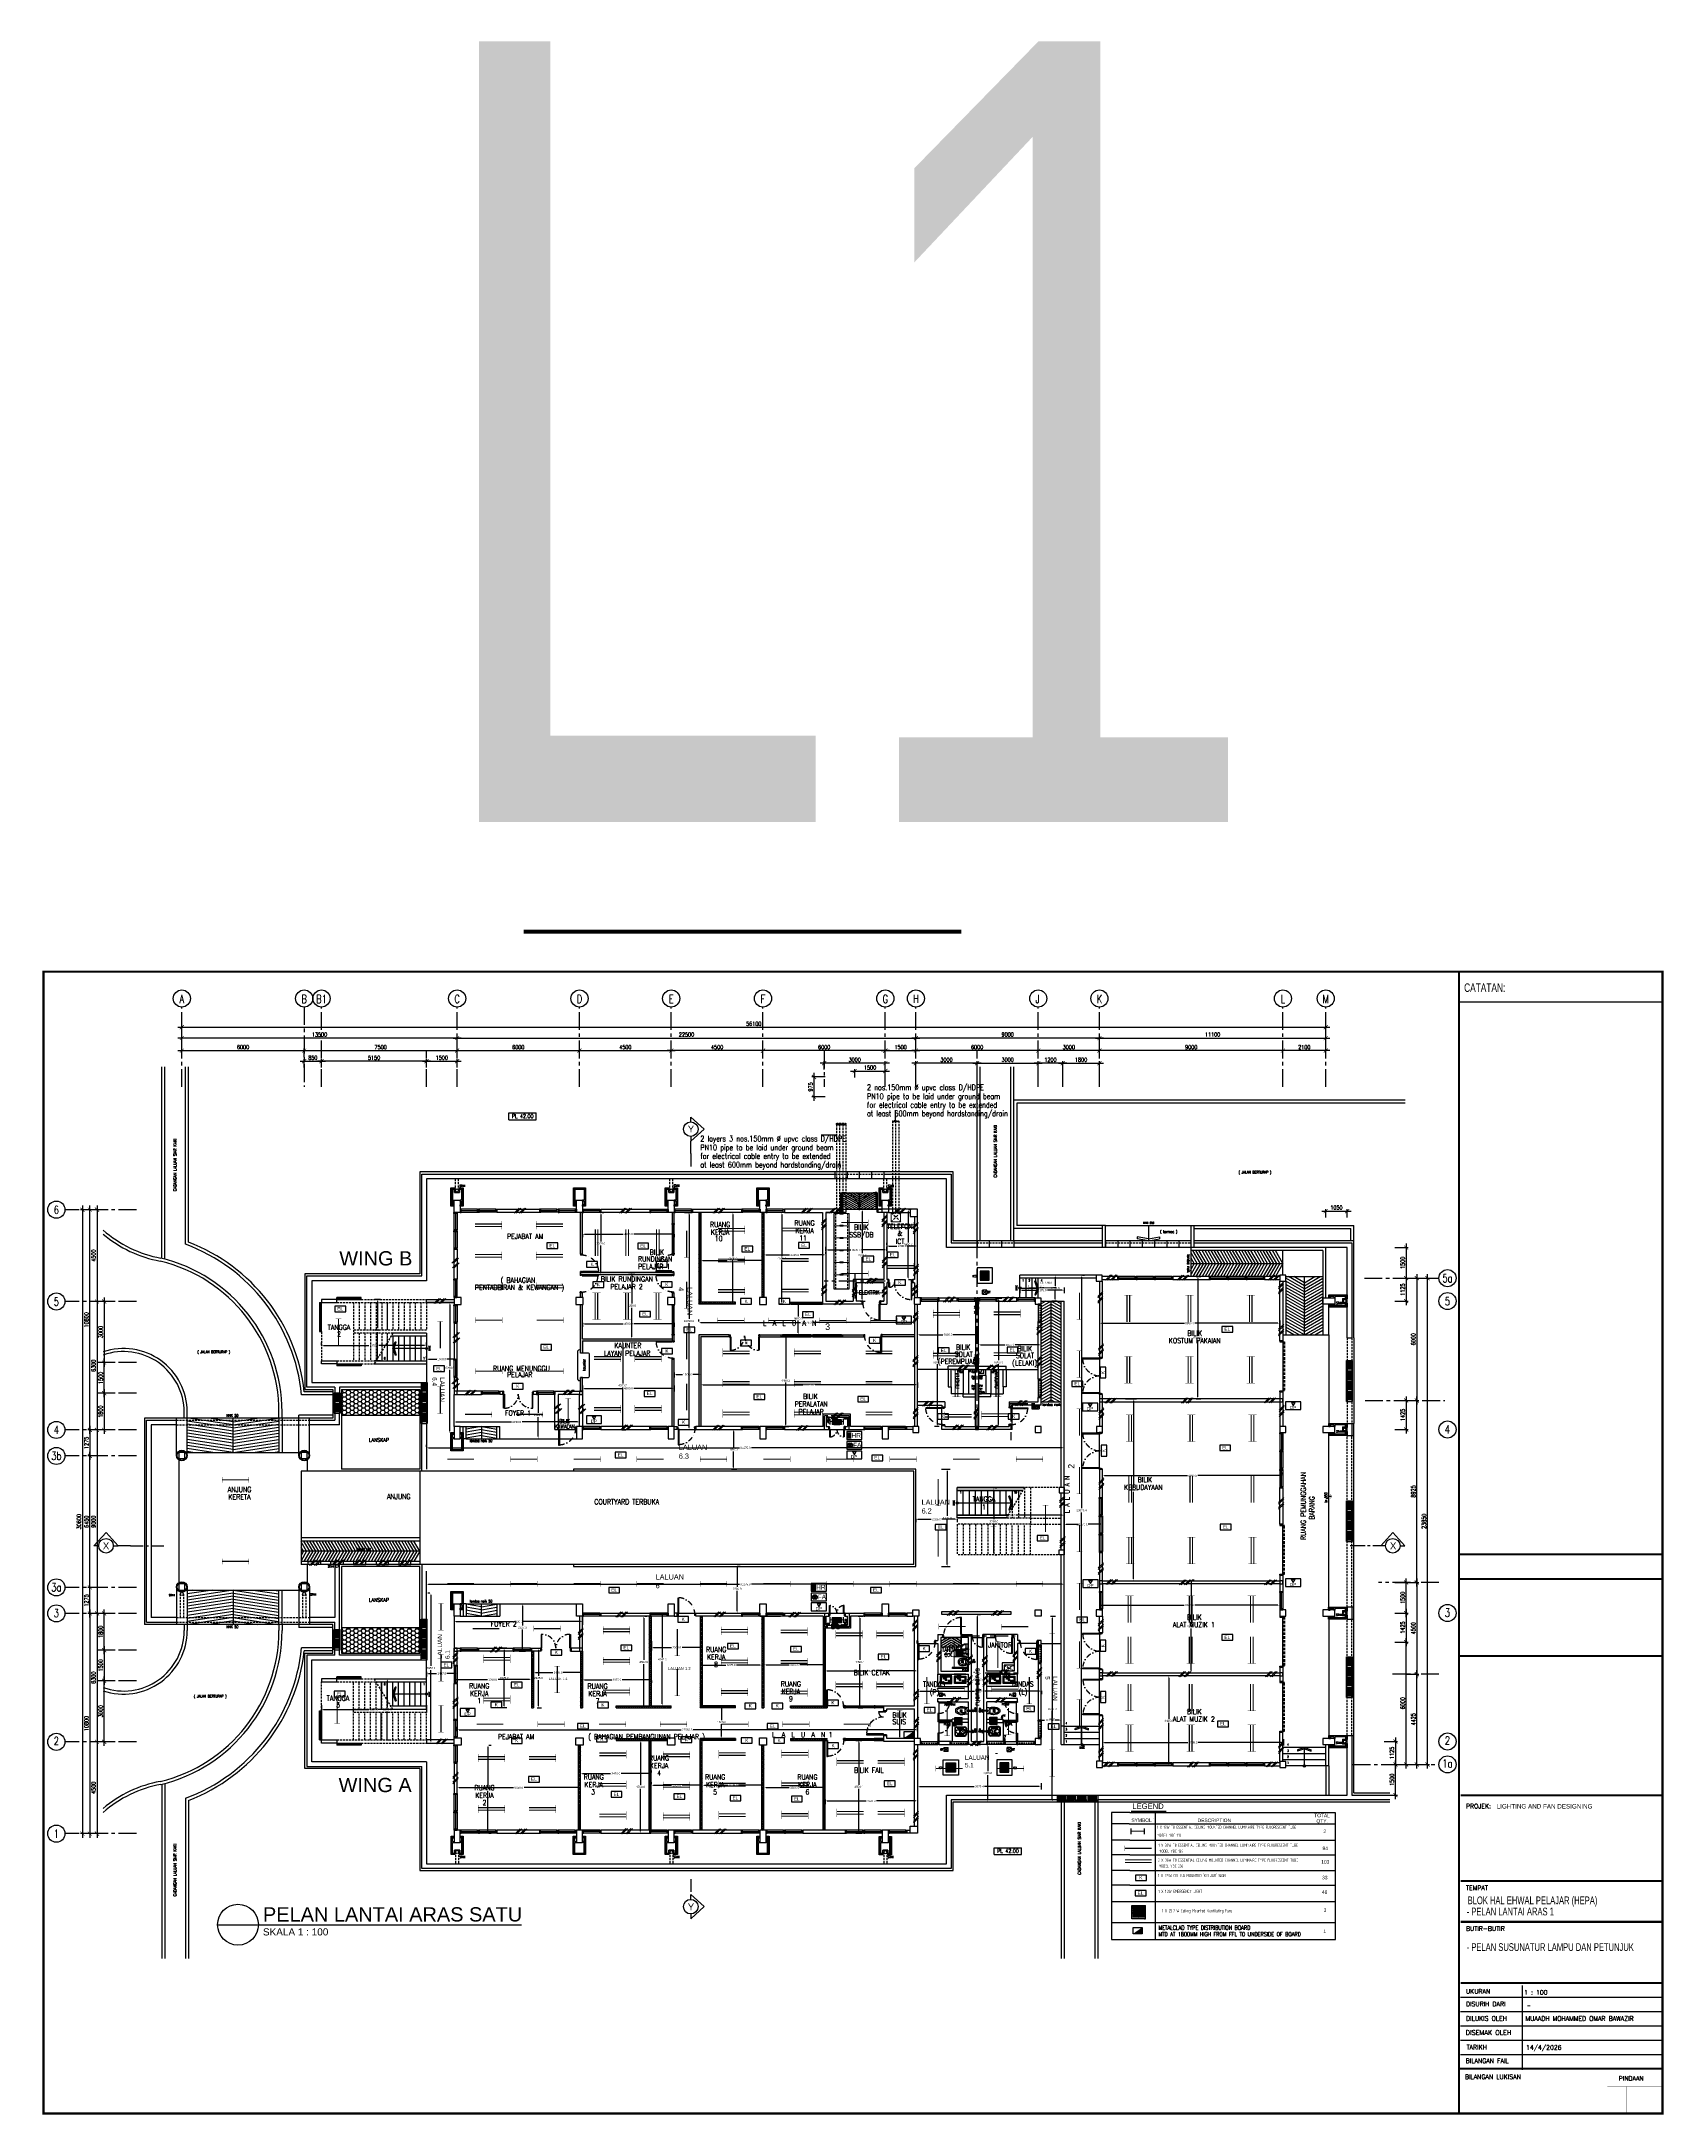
# Model space of a CAD drawing. Header units: inches. Extents: x -46 to 79554, y -41 to 101629.
import ezdxf
from ezdxf.enums import TextEntityAlignment as Align

# ---------------------------------------------------------------- set-up
doc = ezdxf.new("R2010")
doc.units = ezdxf.units.IN
doc.header["$MEASUREMENT"] = 0
for name, pattern in [('CENTER', [2, 1.25, -0.25, 0.25, -0.25]), ('CENTERX2', [4, 2.5, -0.5, 0.5, -0.5]), ('DASHDOT', [1, 0.5, -0.25, 0, -0.25]), ('DASHED', [0.75, 0.5, -0.25]), ('DASHED2', [0.375, 0.25, -0.125]), ('HIDDEN', [0.375, 0.25, -0.125])]:
    doc.linetypes.add(name, pattern=pattern)
doc.layers.add('-KME-TKG-N', color=4, linetype='DASHED', lineweight=9)
for name, color, linetype in [('A-ARR', 4, 'Continuous'), ('A-BUBLE', 8, 'Continuous'), ('A-BUBLETEXT', 7, 'Continuous'), ('A-COLUMN', 3, 'Continuous'), ('A-DIM100', 4, 'Continuous'), ('A-DOOR', 9, 'Continuous'), ('A-DRAIN', 9, 'Continuous'), ('A-DROP', 8, 'Continuous'), ('A-FLR SYM', 13, 'Continuous'), ('A-HATCH', 8, 'Continuous'), ('A-HIDDEN', 8, 'HIDDEN'), ('A-JALAN', 11, 'Continuous'), ('A-LINE', 3, 'Continuous'), ('A-NOTE', 2, 'Continuous'), ('A-PANEL', 13, 'Continuous'), ('A-PARTITION', 4, 'Continuous'), ('A-PLAST', 4, 'Continuous'), ('A-PTILE', 8, 'Continuous'), ('A-RAIL', 2, 'Continuous'), ('A-ROOMSYM', 3, 'Continuous'), ('A-RWDP', 4, 'Continuous'), ('A-SANI', 4, 'Continuous'), ('A-SCALE', 2, 'Continuous'), ('A-SECLINE', 3, 'CENTER'), ('A-STAIR', 2, 'Continuous'), ('A-STAIRH', 8, 'HIDDEN'), ('A-SUBTITLE', 2, 'Continuous'), ('A-SYM', 8, 'Continuous'), ('A-SYM LANTAI', 13, 'Continuous'), ('A-TXTBOMBA', 7, 'Continuous'), ('A-WALL', 1, 'Continuous'), ('A-WALL SYM', 13, 'Continuous'), ('A-WIN', 9, 'Continuous'), ('A-WIN SYM', 13, 'Continuous'), ('A-WLH', 7, 'Continuous'), ('AHT_DIM150', 4, 'Continuous'), ('AHT_DOOR', 2, 'Continuous'), ('AHT_WALL', 3, 'Continuous'), ('ARR', 4, 'Continuous'), ('BORDER', 6, 'Continuous'), ('concrete cover', 7, 'Continuous'), ('COOL WATER PIPING', 4, 'Continuous'), ('Edges', 7, 'Continuous'), ('EL LIGHT', 6, 'Continuous'), ('ELECT', 6, 'Continuous'), ('FITTING', 1, 'Continuous'), ('FURNI', 4, 'Continuous'), ('Grid', 8, 'CENTER'), ('K LIGHT', 3, 'Continuous'), ('LAMP', 5, 'Continuous'), ('LAMPU', 7, 'Continuous'), ('logo', 7, 'Continuous'), ('M_hd_salursedut', 4, 'Continuous'), ('MEAS', 7, 'Continuous'), ('ROOF', 3, 'Continuous'), ('TANGGA', 4, 'Continuous')]:
    doc.layers.add(name, color=color, linetype=linetype)
doc.styles.add('100', font='ARIALN.TTF', dxfattribs={"height": 500})
doc.styles.add('arial', font='arial.ttf')
doc.styles.add('ARIAL-DIM', font='arial.ttf', dxfattribs={"height": 700})
doc.styles.add('ARIAL-SPEC', font='arial.ttf', dxfattribs={"height": 200})
doc.styles.add('ARIAL-TAJUK1', font='arial.ttf', dxfattribs={"width": 0.75, "height": 150})
doc.styles.add('ARIAL2', font='arial.ttf', dxfattribs={"height": 200})
doc.styles.add('DIM', font='dim', dxfattribs={"width": 0.75})
doc.styles.add('ROMANS', font='romans.shx', dxfattribs={"width": 0.75, "height": 200})
doc.styles.add('SANSSERIF', font='sanss___.ttf', dxfattribs={"width": 0.75})
doc.styles.get("Standard").update_dxf_attribs({"font": 'arial.ttf'})
doc.styles.add('style1', font='romans.shx', dxfattribs={"height": 750})
doc.styles.add('STYLE2', font='romans.shx', dxfattribs={"width": 0.75, "height": 1000})
doc.dimstyles.new('100', dxfattribs={"dimtxt": 500, "dimasz": 250, "dimexe": 50, "dimexo": 0.0625, "dimgap": 100, "dimtad": 1, "dimdec": 0, "dimzin": 0, "dimdsep": 46, "dimtxsty": '100', "dimcen": 50, "dimadec": 0, "dimazin": 0, "dimtfac": 1, "dimtdec": 0, "dimtofl": 0, "dimtmove": 0, "dimatfit": 3, "dimfxl": 1, "dimtolj": 1, "dimtzin": 0, "dimarcsym": 0})
doc.dimstyles.new('DIM 100', dxfattribs={"dimtxt": 200, "dimasz": 200, "dimexe": 100, "dimexo": 70, "dimgap": 70, "dimtad": 1, "dimtoh": 1, "dimdec": 0, "dimzin": 0, "dimdsep": 46, "dimtxsty": 'ROMANS', "dimblk": 'ARCHTICK', "dimcen": 0.09, "dimdle": 200, "dimclrd": 4, "dimclre": 4, "dimclrt": 2, "dimadec": 0, "dimazin": 0, "dimtfac": 1, "dimtdec": 0, "dimtmove": 1, "dimatfit": 3, "dimfxl": 1, "dimtzin": 0, "dimarcsym": 0})
doc.dimstyles.get("Standard").update_dxf_attribs({"dimtxt": 100, "dimasz": 100, "dimexe": 150, "dimexo": 50, "dimgap": 50, "dimtad": 0, "dimtih": 1, "dimtoh": 1, "dimdec": 1, "dimzin": 0, "dimdsep": 46, "dimtxsty": 'Standard', "dimcen": 0.09, "dimadec": 0, "dimazin": 0, "dimtfac": 1, "dimtdec": 1, "dimtofl": 0, "dimtmove": 0, "dimatfit": 3, "dimfxl": 1, "dimtolj": 1, "dimtzin": 0, "dimarcsym": 0})
pattern_1 = [(45, (2570.67, -198349.356), (-53.033009, 53.033009), []), (135, (2570.67, -198349.356), (-53.033009, -53.033009), [])]
pattern_2 = [(0, (2570.67, -195605.69), (25, 50), [0, -50])]
pattern_3 = [(0, (2570.67, -198349.356), (25, 50), [0, -50])]
pattern_4 = [(0, (2570.67, -198349.36), (187.5, 108.253175), [125, -250]), (120, (2570.67, -198349.36), (-187.5, 108.253176), [125, -250]), (60, (2570.67, -198349.36), (4e-07, 216.50635), [-250, 125])]

# ---------------------------------------------------------------- blocks, each defined once
blk = doc.blocks.new('PC COVER')
for p, q in [((-300, 500), (0, 500)), ((-300, 0), (0, 0))]:
    blk.add_line(p, q)
at = {"layer": 'A-DRAIN', "linetype": 'Continuous', "ltscale": 1000}
for p, q in [((-300, 0), (-300, 500)), ((0, 0), (0, 500))]:
    blk.add_line(p, q, dxfattribs=at)
at = {"layer": 'A-PTILE'}
for p, q in [((-50, 425), (-250, 425)), ((-50, 395), (-250, 395)), ((-50, 345), (-250, 345)), ((-50, 315), (-250, 315)), ((-50, 265), (-250, 265)), ((-50, 235), (-250, 235)), ((-50, 185), (-250, 185)), ((-50, 155), (-250, 155)), ((-50, 105), (-250, 105)), ((-50, 75), (-250, 75))]:
    blk.add_line(p, q, dxfattribs=at)
for centre, start, end in [((-250, 410), 90, 270), ((-250, 330), 90, 270), ((-250, 250), 90, 270), ((-250, 170), 90, 270), ((-250, 90), 90, 270), ((-50, 410), 270, 90), ((-50, 330), 270, 90), ((-50, 250), 270, 90), ((-50, 170), 270, 90), ((-50, 90), 270, 90)]:
    blk.add_arc(centre, 15, start, end, dxfattribs=at)
blk = doc.blocks.new('A$C5F377FBA')
at = {"color": 8}
for p, q in [((0, 380), (0, 80)), ((28, 380), (28, 80)), ((80, 460), (495, 460)), ((80, 432), (115, 432)), ((80, 28), (115, 28)), ((113, 297), (413, 329)), ((113, 163), (413, 131)), ((140, 365), (140, 407)), ((140, 95), (140, 53)), ((165, 340), (405, 340)), ((165, 120), (405, 120)), ((176, 432), (176, 340)), ((176, 28), (176, 120)), ((203, 432), (203, 340)), ((203, 28), (203, 120)), ((230, 432), (230, 340)), ((230, 28), (230, 120)), ((257, 432), (257, 340)), ((257, 28), (257, 120)), ((285, 432), (285, 340)), ((285, 28), (285, 120)), ((312, 432), (312, 340)), ((312, 28), (312, 120)), ((339, 432), (339, 340)), ((339, 28), (339, 120)), ((366, 432), (366, 340)), ((366, 28), (366, 120)), ((393, 432), (393, 340)), ((393, 28), (393, 120)), ((430, 365), (430, 407)), ((430, 95), (430, 53)), ((455, 432), (495, 432)), ((455, 28), (495, 28)), ((547, 380), (547, 80)), ((575, 380), (575, 275)), ((575, 184), (575, 80)), ((583, 267), (625, 267)), ((583, 192), (625, 192)), ((625, 267), (625, 192)), ((80, 0), (495, 0))]:
    blk.add_line(p, q, dxfattribs=at)
blk.add_circle((450, 230), 57, dxfattribs=at)
for centre, radius, start, end in [((80, 380), 80, 90, 180), ((80, 80), 80, 180, 270), ((80, 380), 52, 90, 180), ((80, 80), 52, 180, 270), ((120, 230), 67, 96.22652, 263.77348), ((115, 407), 25, 0, 90), ((115, 53), 25, 270, 0), ((165, 365), 25, 180, 270), ((165, 95), 25, 90, 180), ((405, 365), 25, 270, 0), ((405, 95), 25, 0, 90), ((424, 230), 100, 263.77348, 96.22652), ((455, 407), 25, 90, 180), ((455, 53), 25, 180, 270), ((495, 380), 80, 0, 90), ((495, 380), 52, 0, 90), ((495, 80), 80, 270, 0), ((495, 80), 52, 270, 0), ((583, 275), 8, 180, 270), ((583, 184), 8, 90, 180)]:
    blk.add_arc(centre, radius, start, end, dxfattribs=at)
blk = doc.blocks.new('A$C05DF19D8')
at = {"color": 8}
for p, q in [((21, 6), (21, 0)), ((21, 6), (51, 6)), ((26, 118), (26, 164)), ((26, 72), (26, 6)), ((46, 118), (46, 164)), ((46, 72), (46, 6)), ((51, 6), (51, 0)), ((21, 0), (51, 0)), ((26, 0), (46, 0))]:
    blk.add_line(p, q, dxfattribs=at)
blk.add_circle((36, 95), 8.27, dxfattribs=at)
for centre, radius, start, end in [((5, 95), 5, 90, 270), ((24, 168), 70.6, 254.02882, 273.19439), ((24, 22), 70.6, 86.7321, 105.97118), ((36, 95), 25, 98.52024, 172.38488), ((36, 95), 25, 188.28016, 262.57073), ((36, 164), 10, 0, 180), ((36, 152), 10, 0, 180), ((36, 125), 5, 0, 180), ((-37, 105), 70.6, 357.84559, 15.97118), ((-37, 82), 70.6, 344.02882, 4.57514), ((36, 62), 5, 180, 0), ((109, 105), 70.6, 164.02882, 182.15441), ((109, 82), 70.6, 175.42486, 195.97118), ((36, 95), 25, 7.61512, 81.47976), ((36, 95), 25, 277.42927, 351.71984), ((48, 168), 70.6, 266.80561, 285.97118), ((48, 22), 70.6, 74.02882, 93.2679), ((68, 95), 5, 270, 90)]:
    blk.add_arc(centre, radius, start, end, dxfattribs=at)
blk = doc.blocks.new('A$C3F840D8C')
at = {"layer": 'A-ARR', "color": 8}
for p, q in [((390, 270), (263, 280)), ((390, 77), (263, 67)), ((390, 77), (390, 270)), ((427, 314), (509, 314)), ((427, 33), (509, 33)), ((432, 265), (432, 237)), ((432, 82), (432, 110)), ((475, 192), (490, 192)), ((475, 155), (490, 155)), ((509, 33), (509, 314)), ((509, 185), (659, 185)), ((509, 162), (659, 162)), ((698, 192), (732, 192)), ((698, 155), (732, 155)), ((754, 279), (762, 298)), ((754, 279), (762, 260)), ((754, 174), (762, 193)), ((754, 174), (762, 155)), ((803, 227), (760, 227)), ((760, 227), (760, 220)), ((781, 306), (762, 298)), ((781, 252), (762, 260)), ((762, 260), (781, 252)), ((781, 201), (762, 193)), ((781, 147), (762, 155)), ((762, 155), (781, 147)), ((769, 247), (769, 258)), ((769, 227), (769, 237)), ((774, 247), (774, 237)), ((781, 306), (800, 298)), ((781, 252), (800, 260)), ((781, 201), (800, 193)), ((781, 147), (800, 155)), ((789, 247), (789, 237)), ((794, 247), (794, 258)), ((794, 227), (794, 237)), ((800, 298), (808, 279)), ((800, 260), (808, 279)), ((800, 193), (808, 174)), ((800, 155), (808, 174)), ((803, 227), (803, 220))]:
    blk.add_line(p, q, dxfattribs=at)
for points in [[(490, 232), (509, 232), (509, 174), (490, 174)], [(490, 115), (509, 115), (509, 174), (490, 174)], [(678, 232), (659, 232), (659, 174), (678, 174)], [(678, 115), (659, 115), (659, 174), (678, 174)], [(678, 218), (698, 218), (698, 126), (678, 126)], [(765, 247), (798, 247), (798, 237), (765, 237)]]:
    blk.add_lwpolyline(points, close=True, dxfattribs=at)
for centre, radius in [((781, 174), 51.5), ((781, 279), 18.7), ((781, 279), 18.7), ((781, 279), 18.7), ((781, 174), 18.7), ((781, 174), 18.7), ((781, 174), 18.7)]:
    blk.add_circle(centre, radius, dxfattribs=at)
for centre, radius, start, end in [((140, 183), 140, 150.25525, 183.78048), ((140, 164), 140, 176.21952, 209.74475), ((215, 97), 251, 88.08381, 141.67542), ((215, 250), 251, 218.32458, 271.91619), ((187, 174), 122, 159.81345, 200.18655), ((214, 97), 184, 90.12882, 140.05228), ((214, 250), 184, 219.94772, 269.87118), ((221, -345), 627, 86.11462, 90.60066), ((221, 692), 627, 269.39934, 273.88538), ((230, -261), 608, 71.07287, 90.63341), ((218, 119), 228, 41.35049, 88.76139), ((218, 228), 228, 271.23861, 318.64951), ((230, 608), 608, 269.36659, 288.92713), ((407, 205), 65.4, 67.95117, 105.68917), ((407, 298), 65.4, 254.31083, 292.04883), ((407, 50), 65.4, 67.95117, 105.68917), ((407, 143), 65.4, 254.31083, 292.04883), ((491, 174), 24.8, 130.83315, 229.16685)]:
    blk.add_arc(centre, radius, start, end, dxfattribs=at)
blk = doc.blocks.new('_ArchTick')
at = {"color": 0, "linetype": 'ByBlock', "const_width": 0.15}
blk.add_lwpolyline([(-0.5, -0.5), (0.5, 0.5)], dxfattribs=at)
blk = doc.blocks.new('*D50')
at = {"layer": 'A-DIM100', "color": 4, "lineweight": -2, "transparency": 16777216}
for p, q in [((20139, 52137), (26539, 52137)), ((20339, 51820), (20339, 52237)), ((26339, 51820), (26339, 52237))]:
    blk.add_line(p, q, dxfattribs=at)
at = {"layer": 'DEFPOINTS', "color": 0, "transparency": 16777216}
for p in [(26339, 52137), (20339, 51750), (26339, 51750)]:
    blk.add_point(p, dxfattribs=at)
at = {"layer": 'A-DIM100', "color": 4, "lineweight": -2, "transparency": 16777216, "xscale": 200, "yscale": 200, "zscale": 200, "rotation": 180}
blk.add_blockref('_ArchTick', (20339, 52137), dxfattribs=at)
at = {"layer": 'A-DIM100', "color": 4, "lineweight": -2, "transparency": 16777216, "xscale": 200, "yscale": 200, "zscale": 200}
blk.add_blockref('_ArchTick', (26339, 52137), dxfattribs=at)
at = {"layer": 'A-DIM100', "color": 2, "transparency": 16777216, "insert": (23339, 52307), "char_height": 200, "attachment_point": 5, "style": 'ROMANS'}
blk.add_mtext('6000', dxfattribs=at)
blk = doc.blocks.new('*D51')
at = {"layer": 'A-DIM100', "color": 4, "lineweight": -2, "transparency": 16777216}
for p, q in [((26139, 52137), (31039, 52137)), ((26339, 51820), (26339, 52237)), ((30839, 51820), (30839, 52237))]:
    blk.add_line(p, q, dxfattribs=at)
at = {"layer": 'DEFPOINTS', "color": 0, "transparency": 16777216}
for p in [(30839, 52137), (26339, 51750), (30839, 51750)]:
    blk.add_point(p, dxfattribs=at)
at = {"layer": 'A-DIM100', "color": 4, "lineweight": -2, "transparency": 16777216, "xscale": 200, "yscale": 200, "zscale": 200, "rotation": 180}
blk.add_blockref('_ArchTick', (26339, 52137), dxfattribs=at)
at = {"layer": 'A-DIM100', "color": 4, "lineweight": -2, "transparency": 16777216, "xscale": 200, "yscale": 200, "zscale": 200}
blk.add_blockref('_ArchTick', (30839, 52137), dxfattribs=at)
at = {"layer": 'A-DIM100', "color": 2, "transparency": 16777216, "insert": (28589, 52307), "char_height": 200, "attachment_point": 5, "style": 'ROMANS'}
blk.add_mtext('4500', dxfattribs=at)
blk = doc.blocks.new('*D52')
at = {"layer": 'A-DIM100', "color": 4, "lineweight": -2, "transparency": 16777216}
for p, q in [((35539, 52137), (30639, 52137)), ((30839, 51820), (30839, 52237)), ((35339, 51820), (35339, 52237))]:
    blk.add_line(p, q, dxfattribs=at)
at = {"layer": 'DEFPOINTS', "color": 0, "transparency": 16777216}
for p in [(30839, 52137), (30839, 51750), (35339, 51750)]:
    blk.add_point(p, dxfattribs=at)
at = {"layer": 'A-DIM100', "color": 4, "lineweight": -2, "transparency": 16777216, "xscale": 200, "yscale": 200, "zscale": 200, "rotation": 180}
blk.add_blockref('_ArchTick', (30839, 52137), dxfattribs=at)
at = {"layer": 'A-DIM100', "color": 4, "lineweight": -2, "transparency": 16777216, "xscale": 200, "yscale": 200, "zscale": 200}
blk.add_blockref('_ArchTick', (35339, 52137), dxfattribs=at)
at = {"layer": 'A-DIM100', "color": 2, "transparency": 16777216, "insert": (33089, 52307), "char_height": 200, "attachment_point": 5, "style": 'ROMANS'}
blk.add_mtext('4500', dxfattribs=at)
blk = doc.blocks.new('*D53')
at = {"layer": 'A-DIM100', "color": 4, "lineweight": -2, "transparency": 16777216}
for p, q in [((41539, 52137), (35139, 52137)), ((35339, 51820), (35339, 52237)), ((41339, 51820), (41339, 52237))]:
    blk.add_line(p, q, dxfattribs=at)
at = {"layer": 'DEFPOINTS', "color": 0, "transparency": 16777216}
for p in [(35339, 52137), (35339, 51750), (41339, 51750)]:
    blk.add_point(p, dxfattribs=at)
at = {"layer": 'A-DIM100', "color": 4, "lineweight": -2, "transparency": 16777216, "xscale": 200, "yscale": 200, "zscale": 200, "rotation": 180}
blk.add_blockref('_ArchTick', (35339, 52137), dxfattribs=at)
at = {"layer": 'A-DIM100', "color": 4, "lineweight": -2, "transparency": 16777216, "xscale": 200, "yscale": 200, "zscale": 200}
blk.add_blockref('_ArchTick', (41339, 52137), dxfattribs=at)
at = {"layer": 'A-DIM100', "color": 2, "transparency": 16777216, "insert": (38339, 52307), "char_height": 200, "attachment_point": 5, "style": 'ROMANS'}
blk.add_mtext('6000', dxfattribs=at)
blk = doc.blocks.new('*D54')
at = {"layer": 'A-DIM100', "color": 4, "lineweight": -2, "transparency": 16777216}
for p, q in [((41139, 52137), (43039, 52137)), ((41339, 51820), (41339, 52237)), ((42839, 51820), (42839, 52237))]:
    blk.add_line(p, q, dxfattribs=at)
at = {"layer": 'DEFPOINTS', "color": 0, "transparency": 16777216}
for p in [(42839, 52137), (41339, 51750), (42839, 51750)]:
    blk.add_point(p, dxfattribs=at)
at = {"layer": 'A-DIM100', "color": 4, "lineweight": -2, "transparency": 16777216, "xscale": 200, "yscale": 200, "zscale": 200, "rotation": 180}
blk.add_blockref('_ArchTick', (41339, 52137), dxfattribs=at)
at = {"layer": 'A-DIM100', "color": 4, "lineweight": -2, "transparency": 16777216, "xscale": 200, "yscale": 200, "zscale": 200}
blk.add_blockref('_ArchTick', (42839, 52137), dxfattribs=at)
at = {"layer": 'A-DIM100', "color": 2, "transparency": 16777216, "insert": (42089, 52307), "char_height": 200, "attachment_point": 5, "style": 'ROMANS'}
blk.add_mtext('1500', dxfattribs=at)
blk = doc.blocks.new('*D55')
at = {"layer": 'A-DIM100', "color": 4, "lineweight": -2, "transparency": 16777216}
for p, q in [((49039, 52137), (42639, 52137)), ((42839, 51820), (42839, 52237)), ((48839, 51820), (48839, 52237))]:
    blk.add_line(p, q, dxfattribs=at)
at = {"layer": 'DEFPOINTS', "color": 0, "transparency": 16777216}
for p in [(42839, 52137), (42839, 51750), (48839, 51750)]:
    blk.add_point(p, dxfattribs=at)
at = {"layer": 'A-DIM100', "color": 4, "lineweight": -2, "transparency": 16777216, "xscale": 200, "yscale": 200, "zscale": 200, "rotation": 180}
blk.add_blockref('_ArchTick', (42839, 52137), dxfattribs=at)
at = {"layer": 'A-DIM100', "color": 4, "lineweight": -2, "transparency": 16777216, "xscale": 200, "yscale": 200, "zscale": 200}
blk.add_blockref('_ArchTick', (48839, 52137), dxfattribs=at)
at = {"layer": 'A-DIM100', "color": 2, "transparency": 16777216, "insert": (45839, 52307), "char_height": 200, "attachment_point": 5, "style": 'ROMANS'}
blk.add_mtext('6000', dxfattribs=at)
blk = doc.blocks.new('*D37')
at = {"layer": 'A-DIM100', "color": 4, "lineweight": -2, "transparency": 16777216}
for p, q in [((52039, 52137), (48639, 52137)), ((48839, 51820), (48839, 52237)), ((51839, 51820), (51839, 52237))]:
    blk.add_line(p, q, dxfattribs=at)
at = {"layer": 'DEFPOINTS', "color": 0, "transparency": 16777216}
for p in [(48839, 52137), (48839, 51750), (51839, 51750)]:
    blk.add_point(p, dxfattribs=at)
at = {"layer": 'A-DIM100', "color": 4, "lineweight": -2, "transparency": 16777216, "xscale": 200, "yscale": 200, "zscale": 200, "rotation": 180}
blk.add_blockref('_ArchTick', (48839, 52137), dxfattribs=at)
at = {"layer": 'A-DIM100', "color": 4, "lineweight": -2, "transparency": 16777216, "xscale": 200, "yscale": 200, "zscale": 200}
blk.add_blockref('_ArchTick', (51839, 52137), dxfattribs=at)
at = {"layer": 'A-DIM100', "color": 2, "transparency": 16777216, "insert": (50339, 52307), "char_height": 200, "attachment_point": 5, "style": 'ROMANS'}
blk.add_mtext('3000', dxfattribs=at)
blk = doc.blocks.new('*D38')
at = {"layer": 'A-DIM100', "color": 4, "lineweight": -2, "transparency": 16777216}
for p, q in [((61039, 52137), (51639, 52137)), ((51839, 51820), (51839, 52237)), ((60839, 51820), (60839, 52237))]:
    blk.add_line(p, q, dxfattribs=at)
at = {"layer": 'DEFPOINTS', "color": 0, "transparency": 16777216}
for p in [(51839, 52137), (51839, 51750), (60839, 51750)]:
    blk.add_point(p, dxfattribs=at)
at = {"layer": 'A-DIM100', "color": 4, "lineweight": -2, "transparency": 16777216, "xscale": 200, "yscale": 200, "zscale": 200, "rotation": 180}
blk.add_blockref('_ArchTick', (51839, 52137), dxfattribs=at)
at = {"layer": 'A-DIM100', "color": 4, "lineweight": -2, "transparency": 16777216, "xscale": 200, "yscale": 200, "zscale": 200}
blk.add_blockref('_ArchTick', (60839, 52137), dxfattribs=at)
at = {"layer": 'A-DIM100', "color": 2, "transparency": 16777216, "insert": (56339, 52307), "char_height": 200, "attachment_point": 5, "style": 'ROMANS'}
blk.add_mtext('9000', dxfattribs=at)
blk = doc.blocks.new('*D39')
at = {"layer": 'A-DIM100', "color": 4, "lineweight": -2, "transparency": 16777216}
for p, q in [((63139, 52137), (60639, 52137)), ((60839, 51820), (60839, 52237)), ((62939, 51820), (62939, 52237))]:
    blk.add_line(p, q, dxfattribs=at)
at = {"layer": 'DEFPOINTS', "color": 0, "transparency": 16777216}
for p in [(60839, 52137), (60839, 51750), (62939, 51750)]:
    blk.add_point(p, dxfattribs=at)
at = {"layer": 'A-DIM100', "color": 4, "lineweight": -2, "transparency": 16777216, "xscale": 200, "yscale": 200, "zscale": 200, "rotation": 180}
blk.add_blockref('_ArchTick', (60839, 52137), dxfattribs=at)
at = {"layer": 'A-DIM100', "color": 4, "lineweight": -2, "transparency": 16777216, "xscale": 200, "yscale": 200, "zscale": 200}
blk.add_blockref('_ArchTick', (62939, 52137), dxfattribs=at)
at = {"layer": 'A-DIM100', "color": 2, "transparency": 16777216, "insert": (61889, 52307), "char_height": 200, "attachment_point": 5, "style": 'ROMANS'}
blk.add_mtext('2100', dxfattribs=at)
blk = doc.blocks.new('*D40')
at = {"layer": 'A-DIM100', "color": 4, "lineweight": -2, "transparency": 16777216}
for p, q in [((6639, 53283), (63139, 53283)), ((6839, 52966), (6839, 53383)), ((62939, 52966), (62939, 53383))]:
    blk.add_line(p, q, dxfattribs=at)
at = {"layer": 'DEFPOINTS', "color": 0, "transparency": 16777216}
for p in [(6839, 52896), (62939, 53283), (62939, 52896)]:
    blk.add_point(p, dxfattribs=at)
at = {"layer": 'A-DIM100', "color": 4, "lineweight": -2, "transparency": 16777216, "xscale": 200, "yscale": 200, "zscale": 200, "rotation": 180}
blk.add_blockref('_ArchTick', (6839, 53283), dxfattribs=at)
at = {"layer": 'A-DIM100', "color": 4, "lineweight": -2, "transparency": 16777216, "xscale": 200, "yscale": 200, "zscale": 200}
blk.add_blockref('_ArchTick', (62939, 53283), dxfattribs=at)
at = {"layer": 'A-DIM100', "color": 2, "transparency": 16777216, "insert": (34889, 53453), "char_height": 200, "attachment_point": 5, "style": 'ROMANS'}
blk.add_mtext('56100', dxfattribs=at)
blk = doc.blocks.new('*D41')
at = {"layer": 'A-DIM100', "color": 4, "lineweight": -2, "transparency": 16777216}
for p, q in [((20139, 52754), (43039, 52754)), ((20339, 52437), (20339, 52854)), ((42839, 52437), (42839, 52854))]:
    blk.add_line(p, q, dxfattribs=at)
at = {"layer": 'DEFPOINTS', "color": 0, "transparency": 16777216}
for p in [(20339, 52367), (42839, 52754), (42839, 52367)]:
    blk.add_point(p, dxfattribs=at)
at = {"layer": 'A-DIM100', "color": 4, "lineweight": -2, "transparency": 16777216, "xscale": 200, "yscale": 200, "zscale": 200, "rotation": 180}
blk.add_blockref('_ArchTick', (20339, 52754), dxfattribs=at)
at = {"layer": 'A-DIM100', "color": 4, "lineweight": -2, "transparency": 16777216, "xscale": 200, "yscale": 200, "zscale": 200}
blk.add_blockref('_ArchTick', (42839, 52754), dxfattribs=at)
at = {"layer": 'A-DIM100', "color": 2, "transparency": 16777216, "insert": (31589, 52924), "char_height": 200, "attachment_point": 5, "style": 'ROMANS'}
blk.add_mtext('22500', dxfattribs=at)
blk = doc.blocks.new('*D42')
at = {"layer": 'A-DIM100', "color": 4, "lineweight": -2, "transparency": 16777216}
for p, q in [((2874, 44335), (2228, 44335)), ((2328, 33335), (2328, 44535)), ((2874, 33535), (2228, 33535))]:
    blk.add_line(p, q, dxfattribs=at)
at = {"layer": 'DEFPOINTS', "color": 0, "transparency": 16777216}
for p in [(2328, 44335), (2944, 44335), (2944, 33535)]:
    blk.add_point(p, dxfattribs=at)
at = {"layer": 'A-DIM100', "color": 4, "lineweight": -2, "transparency": 16777216, "xscale": 200, "yscale": 200, "zscale": 200}
for p, rotation in [((2328, 44335), 90), ((2328, 33535), 270)]:
    blk.add_blockref('_ArchTick', p, dxfattribs=dict(at, rotation=rotation))
at = {"layer": 'A-DIM100', "color": 2, "transparency": 16777216, "insert": (2158, 38935), "char_height": 200, "attachment_point": 5, "rotation": 90, "style": 'ROMANS'}
blk.add_mtext('10800', dxfattribs=at)
blk = doc.blocks.new('*D43')
at = {"layer": 'A-DIM100', "color": 4, "lineweight": -2, "transparency": 16777216}
for p, q in [((3224, 44335), (2578, 44335)), ((2678, 44535), (2678, 39635)), ((3224, 39835), (2578, 39835))]:
    blk.add_line(p, q, dxfattribs=at)
at = {"layer": 'DEFPOINTS', "color": 0, "transparency": 16777216}
for p in [(3294, 44335), (2678, 39835), (3294, 39835)]:
    blk.add_point(p, dxfattribs=at)
at = {"layer": 'A-DIM100', "color": 4, "lineweight": -2, "transparency": 16777216, "xscale": 200, "yscale": 200, "zscale": 200}
for p, rotation in [((2678, 44335), 90), ((2678, 39835), 270)]:
    blk.add_blockref('_ArchTick', p, dxfattribs=dict(at, rotation=rotation))
at = {"layer": 'A-DIM100', "color": 2, "transparency": 16777216, "insert": (2508, 42085), "char_height": 200, "attachment_point": 5, "rotation": 90, "style": 'ROMANS'}
blk.add_mtext('4500', dxfattribs=at)
blk = doc.blocks.new('*D44')
at = {"layer": 'A-DIM100', "color": 4, "lineweight": -2, "transparency": 16777216}
for p, q in [((3224, 39835), (2578, 39835)), ((2678, 40035), (2678, 33335)), ((3224, 33535), (2578, 33535))]:
    blk.add_line(p, q, dxfattribs=at)
at = {"layer": 'DEFPOINTS', "color": 0, "transparency": 16777216}
for p in [(3294, 39835), (2678, 33535), (3294, 33535)]:
    blk.add_point(p, dxfattribs=at)
at = {"layer": 'A-DIM100', "color": 4, "lineweight": -2, "transparency": 16777216, "xscale": 200, "yscale": 200, "zscale": 200}
for p, rotation in [((2678, 39835), 90), ((2678, 33535), 270)]:
    blk.add_blockref('_ArchTick', p, dxfattribs=dict(at, rotation=rotation))
at = {"layer": 'A-DIM100', "color": 2, "transparency": 16777216, "insert": (2508, 36685), "char_height": 200, "attachment_point": 5, "rotation": 90, "style": 'ROMANS'}
blk.add_mtext('6300', dxfattribs=at)
blk = doc.blocks.new('*D45')
at = {"layer": 'A-DIM100', "color": 4, "lineweight": -2, "transparency": 16777216}
for p, q in [((2678, 33735), (2678, 24335)), ((3224, 33535), (2578, 33535)), ((3224, 24535), (2578, 24535))]:
    blk.add_line(p, q, dxfattribs=at)
at = {"layer": 'DEFPOINTS', "color": 0, "transparency": 16777216}
for p in [(3294, 33535), (2678, 24535), (3294, 24535)]:
    blk.add_point(p, dxfattribs=at)
at = {"layer": 'A-DIM100', "color": 4, "lineweight": -2, "transparency": 16777216, "xscale": 200, "yscale": 200, "zscale": 200}
for p, rotation in [((2678, 33535), 90), ((2678, 24535), 270)]:
    blk.add_blockref('_ArchTick', p, dxfattribs=dict(at, rotation=rotation))
at = {"layer": 'A-DIM100', "color": 2, "transparency": 16777216, "insert": (2508, 29035), "char_height": 200, "attachment_point": 5, "rotation": 90, "style": 'ROMANS'}
blk.add_mtext('9000', dxfattribs=at)
blk = doc.blocks.new('*D46')
at = {"layer": 'A-DIM100', "color": 4, "lineweight": -2, "transparency": 16777216}
for p, q in [((3224, 24535), (2578, 24535)), ((2678, 24735), (2678, 18035)), ((3224, 18235), (2578, 18235))]:
    blk.add_line(p, q, dxfattribs=at)
at = {"layer": 'DEFPOINTS', "color": 0, "transparency": 16777216}
for p in [(3294, 24535), (2678, 18235), (3294, 18235)]:
    blk.add_point(p, dxfattribs=at)
at = {"layer": 'A-DIM100', "color": 4, "lineweight": -2, "transparency": 16777216, "xscale": 200, "yscale": 200, "zscale": 200}
for p, rotation in [((2678, 24535), 90), ((2678, 18235), 270)]:
    blk.add_blockref('_ArchTick', p, dxfattribs=dict(at, rotation=rotation))
at = {"layer": 'A-DIM100', "color": 2, "transparency": 16777216, "insert": (2508, 21385), "char_height": 200, "attachment_point": 5, "rotation": 90, "style": 'ROMANS'}
blk.add_mtext('6300', dxfattribs=at)
blk = doc.blocks.new('*D47')
at = {"layer": 'A-DIM100', "color": 4, "lineweight": -2, "transparency": 16777216}
for p, q in [((2678, 18435), (2678, 13535)), ((3224, 18235), (2578, 18235)), ((3224, 13735), (2578, 13735))]:
    blk.add_line(p, q, dxfattribs=at)
at = {"layer": 'DEFPOINTS', "color": 0, "transparency": 16777216}
for p in [(3294, 18235), (2678, 13735), (3294, 13735)]:
    blk.add_point(p, dxfattribs=at)
at = {"layer": 'A-DIM100', "color": 4, "lineweight": -2, "transparency": 16777216, "xscale": 200, "yscale": 200, "zscale": 200}
for p, rotation in [((2678, 18235), 90), ((2678, 13735), 270)]:
    blk.add_blockref('_ArchTick', p, dxfattribs=dict(at, rotation=rotation))
at = {"layer": 'A-DIM100', "color": 2, "transparency": 16777216, "insert": (2508, 15985), "char_height": 200, "attachment_point": 5, "rotation": 90, "style": 'ROMANS'}
blk.add_mtext('4500', dxfattribs=at)
blk = doc.blocks.new('*D48')
at = {"layer": 'A-DIM100', "color": 4, "lineweight": -2, "transparency": 16777216}
for p, q in [((12639, 52137), (20539, 52137)), ((12839, 51820), (12839, 52237)), ((20339, 51820), (20339, 52237))]:
    blk.add_line(p, q, dxfattribs=at)
at = {"layer": 'DEFPOINTS', "color": 0, "transparency": 16777216}
for p in [(20339, 52137), (12839, 51750), (20339, 51750)]:
    blk.add_point(p, dxfattribs=at)
at = {"layer": 'A-DIM100', "color": 4, "lineweight": -2, "transparency": 16777216, "xscale": 200, "yscale": 200, "zscale": 200, "rotation": 180}
blk.add_blockref('_ArchTick', (12839, 52137), dxfattribs=at)
at = {"layer": 'A-DIM100', "color": 4, "lineweight": -2, "transparency": 16777216, "xscale": 200, "yscale": 200, "zscale": 200}
blk.add_blockref('_ArchTick', (20339, 52137), dxfattribs=at)
at = {"layer": 'A-DIM100', "color": 2, "transparency": 16777216, "insert": (16589, 52307), "char_height": 200, "attachment_point": 5, "style": 'ROMANS'}
blk.add_mtext('7500', dxfattribs=at)
blk = doc.blocks.new('*D49')
at = {"layer": 'A-DIM100', "color": 4, "lineweight": -2, "transparency": 16777216}
for p, q in [((6639, 52137), (13039, 52137)), ((6839, 51820), (6839, 52237)), ((12839, 51820), (12839, 52237))]:
    blk.add_line(p, q, dxfattribs=at)
at = {"layer": 'DEFPOINTS', "color": 0, "transparency": 16777216}
for p in [(12839, 52137), (6839, 51750), (12839, 51750)]:
    blk.add_point(p, dxfattribs=at)
at = {"layer": 'A-DIM100', "color": 4, "lineweight": -2, "transparency": 16777216, "xscale": 200, "yscale": 200, "zscale": 200, "rotation": 180}
blk.add_blockref('_ArchTick', (6839, 52137), dxfattribs=at)
at = {"layer": 'A-DIM100', "color": 4, "lineweight": -2, "transparency": 16777216, "xscale": 200, "yscale": 200, "zscale": 200}
blk.add_blockref('_ArchTick', (12839, 52137), dxfattribs=at)
at = {"layer": 'A-DIM100', "color": 2, "transparency": 16777216, "insert": (9839, 52307), "char_height": 200, "attachment_point": 5, "style": 'ROMANS'}
blk.add_mtext('6000', dxfattribs=at)
blk = doc.blocks.new('*D84')
at = {"layer": 'A-DIM100', "color": 4, "lineweight": -2, "transparency": 16777216}
for p, q in [((2328, 33735), (2328, 32060)), ((2874, 33535), (2228, 33535)), ((2874, 32260), (2228, 32260))]:
    blk.add_line(p, q, dxfattribs=at)
at = {"layer": 'DEFPOINTS', "color": 0, "transparency": 16777216}
for p in [(2944, 33535), (2328, 32260), (2944, 32260)]:
    blk.add_point(p, dxfattribs=at)
at = {"layer": 'A-DIM100', "color": 4, "lineweight": -2, "transparency": 16777216, "xscale": 200, "yscale": 200, "zscale": 200}
for p, rotation in [((2328, 33535), 90), ((2328, 32260), 270)]:
    blk.add_blockref('_ArchTick', p, dxfattribs=dict(at, rotation=rotation))
at = {"layer": 'A-DIM100', "color": 2, "transparency": 16777216, "insert": (2158, 32897), "char_height": 200, "attachment_point": 5, "rotation": 90, "style": 'ROMANS'}
blk.add_mtext('1275', dxfattribs=at)
blk = doc.blocks.new('*D85')
at = {"layer": 'A-DIM100', "color": 4, "lineweight": -2, "transparency": 16777216}
for p, q in [((2874, 32260), (2228, 32260)), ((2328, 25610), (2328, 32460)), ((2874, 25810), (2228, 25810))]:
    blk.add_line(p, q, dxfattribs=at)
at = {"layer": 'DEFPOINTS', "color": 0, "transparency": 16777216}
for p in [(2328, 32260), (2944, 32260), (2944, 25810)]:
    blk.add_point(p, dxfattribs=at)
at = {"layer": 'A-DIM100', "color": 4, "lineweight": -2, "transparency": 16777216, "xscale": 200, "yscale": 200, "zscale": 200}
for p, rotation in [((2328, 32260), 90), ((2328, 25810), 270)]:
    blk.add_blockref('_ArchTick', p, dxfattribs=dict(at, rotation=rotation))
at = {"layer": 'A-DIM100', "color": 2, "transparency": 16777216, "insert": (2158, 29035), "char_height": 200, "attachment_point": 5, "rotation": 90, "style": 'ROMANS'}
blk.add_mtext('6450', dxfattribs=at)
blk = doc.blocks.new('*D86')
at = {"layer": 'A-DIM100', "color": 4, "lineweight": -2, "transparency": 16777216}
for p, q in [((2874, 24535), (2228, 24535)), ((2328, 24735), (2328, 13535)), ((2874, 13735), (2228, 13735))]:
    blk.add_line(p, q, dxfattribs=at)
at = {"layer": 'DEFPOINTS', "color": 0, "transparency": 16777216}
for p in [(2944, 24535), (2328, 13735), (2944, 13735)]:
    blk.add_point(p, dxfattribs=at)
at = {"layer": 'A-DIM100', "color": 4, "lineweight": -2, "transparency": 16777216, "xscale": 200, "yscale": 200, "zscale": 200}
for p, rotation in [((2328, 24535), 90), ((2328, 13735), 270)]:
    blk.add_blockref('_ArchTick', p, dxfattribs=dict(at, rotation=rotation))
at = {"layer": 'A-DIM100', "color": 2, "transparency": 16777216, "insert": (2158, 19135), "char_height": 200, "attachment_point": 5, "rotation": 90, "style": 'ROMANS'}
blk.add_mtext('10800', dxfattribs=at)
blk = doc.blocks.new('*D87')
at = {"layer": 'A-DIM100', "color": 4, "lineweight": -2, "transparency": 16777216}
for p, q in [((2874, 25810), (2228, 25810)), ((2328, 24335), (2328, 26010)), ((2874, 24535), (2228, 24535))]:
    blk.add_line(p, q, dxfattribs=at)
at = {"layer": 'DEFPOINTS', "color": 0, "transparency": 16777216}
for p in [(2328, 25810), (2944, 25810), (2944, 24535)]:
    blk.add_point(p, dxfattribs=at)
at = {"layer": 'A-DIM100', "color": 4, "lineweight": -2, "transparency": 16777216, "xscale": 200, "yscale": 200, "zscale": 200}
for p, rotation in [((2328, 25810), 90), ((2328, 24535), 270)]:
    blk.add_blockref('_ArchTick', p, dxfattribs=dict(at, rotation=rotation))
at = {"layer": 'A-DIM100', "color": 2, "transparency": 16777216, "insert": (2158, 25172), "char_height": 200, "attachment_point": 5, "rotation": 90, "style": 'ROMANS'}
blk.add_mtext('1275', dxfattribs=at)
blk = doc.blocks.new('*D88')
at = {"layer": 'A-DIM100', "color": 4, "lineweight": -2, "transparency": 16777216}
for p, q in [((2508, 44335), (1862, 44335)), ((1962, 44535), (1962, 13535)), ((2508, 13735), (1862, 13735))]:
    blk.add_line(p, q, dxfattribs=at)
at = {"layer": 'DEFPOINTS', "color": 0, "transparency": 16777216}
for p in [(2578, 44335), (1962, 13735), (2578, 13735)]:
    blk.add_point(p, dxfattribs=at)
at = {"layer": 'A-DIM100', "color": 4, "lineweight": -2, "transparency": 16777216, "xscale": 200, "yscale": 200, "zscale": 200}
for p, rotation in [((1962, 44335), 90), ((1962, 13735), 270)]:
    blk.add_blockref('_ArchTick', p, dxfattribs=dict(at, rotation=rotation))
at = {"layer": 'A-DIM100', "color": 2, "transparency": 16777216, "insert": (1792, 29035), "char_height": 200, "attachment_point": 5, "rotation": 90, "style": 'ROMANS'}
blk.add_mtext('30600', dxfattribs=at)
blk = doc.blocks.new('*D79')
at = {"layer": 'A-DIM100', "color": 4, "lineweight": -2, "transparency": 16777216}
for p, q in [((67383, 40979), (68029, 40979)), ((67929, 16929), (67929, 41179)), ((67383, 17129), (68029, 17129))]:
    blk.add_line(p, q, dxfattribs=at)
at = {"layer": 'DEFPOINTS', "color": 0, "transparency": 16777216}
for p in [(67313, 40979), (67929, 40979), (67313, 17129)]:
    blk.add_point(p, dxfattribs=at)
at = {"layer": 'A-DIM100', "color": 4, "lineweight": -2, "transparency": 16777216, "xscale": 200, "yscale": 200, "zscale": 200}
for p, rotation in [((67929, 40979), 90), ((67929, 17129), 270)]:
    blk.add_blockref('_ArchTick', p, dxfattribs=dict(at, rotation=rotation))
at = {"layer": 'A-DIM100', "color": 2, "transparency": 16777216, "insert": (67759, 29054), "char_height": 200, "attachment_point": 5, "rotation": 90, "style": 'ROMANS'}
blk.add_mtext('23850', dxfattribs=at)
blk = doc.blocks.new('*D80')
at = {"layer": 'A-DIM100', "color": 4, "lineweight": -2, "transparency": 16777216}
for p, q in [((66859, 40979), (67504, 40979)), ((67404, 41179), (67404, 34779)), ((66859, 34979), (67504, 34979))]:
    blk.add_line(p, q, dxfattribs=at)
at = {"layer": 'DEFPOINTS', "color": 0, "transparency": 16777216}
for p in [(66789, 40979), (66789, 34979), (67404, 34979)]:
    blk.add_point(p, dxfattribs=at)
at = {"layer": 'A-DIM100', "color": 4, "lineweight": -2, "transparency": 16777216, "xscale": 200, "yscale": 200, "zscale": 200}
for p, rotation in [((67404, 40979), 90), ((67404, 34979), 270)]:
    blk.add_blockref('_ArchTick', p, dxfattribs=dict(at, rotation=rotation))
at = {"layer": 'A-DIM100', "color": 2, "transparency": 16777216, "insert": (67234, 37979), "char_height": 200, "attachment_point": 5, "rotation": 90, "style": 'ROMANS'}
blk.add_mtext('6000', dxfattribs=at)
blk = doc.blocks.new('*D81')
at = {"layer": 'A-DIM100', "color": 4, "lineweight": -2, "transparency": 16777216}
for p, q in [((66859, 34979), (67504, 34979)), ((67404, 25854), (67404, 35179)), ((66859, 26054), (67504, 26054))]:
    blk.add_line(p, q, dxfattribs=at)
at = {"layer": 'DEFPOINTS', "color": 0, "transparency": 16777216}
for p in [(66789, 34979), (67404, 34979), (66789, 26054)]:
    blk.add_point(p, dxfattribs=at)
at = {"layer": 'A-DIM100', "color": 4, "lineweight": -2, "transparency": 16777216, "xscale": 200, "yscale": 200, "zscale": 200}
for p, rotation in [((67404, 34979), 90), ((67404, 26054), 270)]:
    blk.add_blockref('_ArchTick', p, dxfattribs=dict(at, rotation=rotation))
at = {"layer": 'A-DIM100', "color": 2, "transparency": 16777216, "insert": (67234, 30517), "char_height": 200, "attachment_point": 5, "rotation": 90, "style": 'ROMANS'}
blk.add_mtext('8925', dxfattribs=at)
blk = doc.blocks.new('*D82')
at = {"layer": 'A-DIM100', "color": 4, "lineweight": -2, "transparency": 16777216}
for p, q in [((66859, 26054), (67504, 26054)), ((67404, 26254), (67404, 21354)), ((66859, 21554), (67504, 21554))]:
    blk.add_line(p, q, dxfattribs=at)
at = {"layer": 'DEFPOINTS', "color": 0, "transparency": 16777216}
for p in [(66789, 26054), (66789, 21554), (67404, 21554)]:
    blk.add_point(p, dxfattribs=at)
at = {"layer": 'A-DIM100', "color": 4, "lineweight": -2, "transparency": 16777216, "xscale": 200, "yscale": 200, "zscale": 200}
for p, rotation in [((67404, 26054), 90), ((67404, 21554), 270)]:
    blk.add_blockref('_ArchTick', p, dxfattribs=dict(at, rotation=rotation))
at = {"layer": 'A-DIM100', "color": 2, "transparency": 16777216, "insert": (67234, 23804), "char_height": 200, "attachment_point": 5, "rotation": 90, "style": 'ROMANS'}
blk.add_mtext('4500', dxfattribs=at)
blk = doc.blocks.new('*D83')
at = {"layer": 'A-DIM100', "color": 4, "lineweight": -2, "transparency": 16777216}
for p, q in [((66859, 21554), (67504, 21554)), ((67404, 16929), (67404, 21754)), ((66859, 17129), (67504, 17129))]:
    blk.add_line(p, q, dxfattribs=at)
at = {"layer": 'DEFPOINTS', "color": 0, "transparency": 16777216}
for p in [(66789, 21554), (67404, 21554), (66789, 17129)]:
    blk.add_point(p, dxfattribs=at)
at = {"layer": 'A-DIM100', "color": 4, "lineweight": -2, "transparency": 16777216, "xscale": 200, "yscale": 200, "zscale": 200}
for p, rotation in [((67404, 21554), 90), ((67404, 17129), 270)]:
    blk.add_blockref('_ArchTick', p, dxfattribs=dict(at, rotation=rotation))
at = {"layer": 'A-DIM100', "color": 2, "transparency": 16777216, "insert": (67234, 19342), "char_height": 200, "attachment_point": 5, "rotation": 90, "style": 'ROMANS'}
blk.add_mtext('4425', dxfattribs=at)
blk = doc.blocks.new('*D68')
at = {"layer": 'A-DIM100', "color": 4, "lineweight": -2, "transparency": 16777216}
for p, q in [((18639, 51619), (20539, 51619)), ((18839, 51301), (18839, 51719)), ((20339, 51301), (20339, 51719))]:
    blk.add_line(p, q, dxfattribs=at)
at = {"layer": 'DEFPOINTS', "color": 0, "transparency": 16777216}
for p in [(18839, 51231), (20339, 51619), (20339, 51231)]:
    blk.add_point(p, dxfattribs=at)
at = {"layer": 'A-DIM100', "color": 4, "lineweight": -2, "transparency": 16777216, "xscale": 200, "yscale": 200, "zscale": 200, "rotation": 180}
blk.add_blockref('_ArchTick', (18839, 51619), dxfattribs=at)
at = {"layer": 'A-DIM100', "color": 4, "lineweight": -2, "transparency": 16777216, "xscale": 200, "yscale": 200, "zscale": 200}
blk.add_blockref('_ArchTick', (20339, 51619), dxfattribs=at)
at = {"layer": 'A-DIM100', "color": 2, "transparency": 16777216, "insert": (19589, 51789), "char_height": 200, "attachment_point": 5, "style": 'ROMANS'}
blk.add_mtext('1500', dxfattribs=at)
blk = doc.blocks.new('*D69')
at = {"layer": 'A-DIM100', "color": 4, "lineweight": -2, "transparency": 16777216}
for p, q in [((19039, 51619), (13489, 51619)), ((13689, 51301), (13689, 51719)), ((18839, 51301), (18839, 51719))]:
    blk.add_line(p, q, dxfattribs=at)
at = {"layer": 'DEFPOINTS', "color": 0, "transparency": 16777216}
for p in [(13689, 51619), (13689, 51231), (18839, 51231)]:
    blk.add_point(p, dxfattribs=at)
at = {"layer": 'A-DIM100', "color": 4, "lineweight": -2, "transparency": 16777216, "xscale": 200, "yscale": 200, "zscale": 200, "rotation": 180}
blk.add_blockref('_ArchTick', (13689, 51619), dxfattribs=at)
at = {"layer": 'A-DIM100', "color": 4, "lineweight": -2, "transparency": 16777216, "xscale": 200, "yscale": 200, "zscale": 200}
blk.add_blockref('_ArchTick', (18839, 51619), dxfattribs=at)
at = {"layer": 'A-DIM100', "color": 2, "transparency": 16777216, "insert": (16264, 51789), "char_height": 200, "attachment_point": 5, "style": 'ROMANS'}
blk.add_mtext('5150', dxfattribs=at)
blk = doc.blocks.new('*D70')
at = {"layer": 'A-DIM100', "color": 4, "lineweight": -2, "transparency": 16777216}
for p, q in [((12639, 51619), (13889, 51619)), ((12839, 51301), (12839, 51719)), ((13689, 51301), (13689, 51719))]:
    blk.add_line(p, q, dxfattribs=at)
at = {"layer": 'DEFPOINTS', "color": 0, "transparency": 16777216}
for p in [(12839, 51231), (13689, 51619), (13689, 51231)]:
    blk.add_point(p, dxfattribs=at)
at = {"layer": 'A-DIM100', "color": 4, "lineweight": -2, "transparency": 16777216, "xscale": 200, "yscale": 200, "zscale": 200, "rotation": 180}
blk.add_blockref('_ArchTick', (12839, 51619), dxfattribs=at)
at = {"layer": 'A-DIM100', "color": 4, "lineweight": -2, "transparency": 16777216, "xscale": 200, "yscale": 200, "zscale": 200}
blk.add_blockref('_ArchTick', (13689, 51619), dxfattribs=at)
at = {"layer": 'A-DIM100', "color": 2, "transparency": 16777216, "insert": (13264, 51789), "char_height": 200, "attachment_point": 5, "style": 'ROMANS'}
blk.add_mtext('850', dxfattribs=at)
blk = doc.blocks.new('*D71')
at = {"layer": 'A-DIM100', "color": 4, "lineweight": -2, "transparency": 16777216}
for p, q in [((3574, 39835), (2928, 39835)), ((3028, 40035), (3028, 36635)), ((3574, 36835), (2928, 36835))]:
    blk.add_line(p, q, dxfattribs=at)
at = {"layer": 'DEFPOINTS', "color": 0, "transparency": 16777216}
for p in [(3644, 39835), (3028, 36835), (3644, 36835)]:
    blk.add_point(p, dxfattribs=at)
at = {"layer": 'A-DIM100', "color": 4, "lineweight": -2, "transparency": 16777216, "xscale": 200, "yscale": 200, "zscale": 200}
for p, rotation in [((3028, 39835), 90), ((3028, 36835), 270)]:
    blk.add_blockref('_ArchTick', p, dxfattribs=dict(at, rotation=rotation))
at = {"layer": 'A-DIM100', "color": 2, "transparency": 16777216, "insert": (2858, 38335), "char_height": 200, "attachment_point": 5, "rotation": 90, "style": 'ROMANS'}
blk.add_mtext('3000', dxfattribs=at)
blk = doc.blocks.new('*D72')
at = {"layer": 'A-DIM100', "color": 4, "lineweight": -2, "transparency": 16777216}
for p, q in [((3574, 36835), (2928, 36835)), ((3028, 35135), (3028, 37035)), ((3574, 35335), (2928, 35335))]:
    blk.add_line(p, q, dxfattribs=at)
at = {"layer": 'DEFPOINTS', "color": 0, "transparency": 16777216}
for p in [(3028, 36835), (3644, 36835), (3644, 35335)]:
    blk.add_point(p, dxfattribs=at)
at = {"layer": 'A-DIM100', "color": 4, "lineweight": -2, "transparency": 16777216, "xscale": 200, "yscale": 200, "zscale": 200}
for p, rotation in [((3028, 36835), 90), ((3028, 35335), 270)]:
    blk.add_blockref('_ArchTick', p, dxfattribs=dict(at, rotation=rotation))
at = {"layer": 'A-DIM100', "color": 2, "transparency": 16777216, "insert": (2858, 36085), "char_height": 200, "attachment_point": 5, "rotation": 90, "style": 'ROMANS'}
blk.add_mtext('1500', dxfattribs=at)
blk = doc.blocks.new('*D73')
at = {"layer": 'A-DIM100', "color": 4, "lineweight": -2, "transparency": 16777216}
for p, q in [((3574, 35335), (2928, 35335)), ((3028, 35535), (3028, 33335)), ((3574, 33535), (2928, 33535))]:
    blk.add_line(p, q, dxfattribs=at)
at = {"layer": 'DEFPOINTS', "color": 0, "transparency": 16777216}
for p in [(3644, 35335), (3028, 33535), (3644, 33535)]:
    blk.add_point(p, dxfattribs=at)
at = {"layer": 'A-DIM100', "color": 4, "lineweight": -2, "transparency": 16777216, "xscale": 200, "yscale": 200, "zscale": 200}
for p, rotation in [((3028, 35335), 90), ((3028, 33535), 270)]:
    blk.add_blockref('_ArchTick', p, dxfattribs=dict(at, rotation=rotation))
at = {"layer": 'A-DIM100', "color": 2, "transparency": 16777216, "insert": (2858, 34435), "char_height": 200, "attachment_point": 5, "rotation": 90, "style": 'ROMANS'}
blk.add_mtext('1800', dxfattribs=at)
blk = doc.blocks.new('*D74')
at = {"layer": 'A-DIM100', "color": 4, "lineweight": -2, "transparency": 16777216}
for p, q in [((3028, 18035), (3028, 21435)), ((3574, 21235), (2928, 21235)), ((3574, 18235), (2928, 18235))]:
    blk.add_line(p, q, dxfattribs=at)
at = {"layer": 'DEFPOINTS', "color": 0, "transparency": 16777216}
for p in [(3028, 21235), (3644, 21235), (3644, 18235)]:
    blk.add_point(p, dxfattribs=at)
at = {"layer": 'A-DIM100', "color": 4, "lineweight": -2, "transparency": 16777216, "xscale": 200, "yscale": 200, "zscale": 200}
for p, rotation in [((3028, 21235), 90), ((3028, 18235), 270)]:
    blk.add_blockref('_ArchTick', p, dxfattribs=dict(at, rotation=rotation))
at = {"layer": 'A-DIM100', "color": 2, "transparency": 16777216, "insert": (2858, 19735), "char_height": 200, "attachment_point": 5, "rotation": 90, "style": 'ROMANS'}
blk.add_mtext('3000', dxfattribs=at)
blk = doc.blocks.new('*D75')
at = {"layer": 'A-DIM100', "color": 4, "lineweight": -2, "transparency": 16777216}
for p, q in [((3574, 22735), (2928, 22735)), ((3028, 22935), (3028, 21035)), ((3574, 21235), (2928, 21235))]:
    blk.add_line(p, q, dxfattribs=at)
at = {"layer": 'DEFPOINTS', "color": 0, "transparency": 16777216}
for p in [(3644, 22735), (3028, 21235), (3644, 21235)]:
    blk.add_point(p, dxfattribs=at)
at = {"layer": 'A-DIM100', "color": 4, "lineweight": -2, "transparency": 16777216, "xscale": 200, "yscale": 200, "zscale": 200}
for p, rotation in [((3028, 22735), 90), ((3028, 21235), 270)]:
    blk.add_blockref('_ArchTick', p, dxfattribs=dict(at, rotation=rotation))
at = {"layer": 'A-DIM100', "color": 2, "transparency": 16777216, "insert": (2858, 21985), "char_height": 200, "attachment_point": 5, "rotation": 90, "style": 'ROMANS'}
blk.add_mtext('1500', dxfattribs=at)
blk = doc.blocks.new('*D76')
at = {"layer": 'A-DIM100', "color": 4, "lineweight": -2, "transparency": 16777216}
for p, q in [((3574, 24535), (2928, 24535)), ((3028, 22535), (3028, 24735)), ((3574, 22735), (2928, 22735))]:
    blk.add_line(p, q, dxfattribs=at)
at = {"layer": 'DEFPOINTS', "color": 0, "transparency": 16777216}
for p in [(3028, 24535), (3644, 24535), (3644, 22735)]:
    blk.add_point(p, dxfattribs=at)
at = {"layer": 'A-DIM100', "color": 4, "lineweight": -2, "transparency": 16777216, "xscale": 200, "yscale": 200, "zscale": 200}
for p, rotation in [((3028, 24535), 90), ((3028, 22735), 270)]:
    blk.add_blockref('_ArchTick', p, dxfattribs=dict(at, rotation=rotation))
at = {"layer": 'A-DIM100', "color": 2, "transparency": 16777216, "insert": (2858, 23635), "char_height": 200, "attachment_point": 5, "rotation": 90, "style": 'ROMANS'}
blk.add_mtext('1800', dxfattribs=at)
blk = doc.blocks.new('*D77')
at = {"layer": 'A-DIM100', "color": 4, "lineweight": -2, "transparency": 16777216}
for p, q in [((20539, 52754), (6639, 52754)), ((6839, 52437), (6839, 52854)), ((20339, 52437), (20339, 52854))]:
    blk.add_line(p, q, dxfattribs=at)
at = {"layer": 'DEFPOINTS', "color": 0, "transparency": 16777216}
for p in [(6839, 52754), (6839, 52367), (20339, 52367)]:
    blk.add_point(p, dxfattribs=at)
at = {"layer": 'A-DIM100', "color": 4, "lineweight": -2, "transparency": 16777216, "xscale": 200, "yscale": 200, "zscale": 200, "rotation": 180}
blk.add_blockref('_ArchTick', (6839, 52754), dxfattribs=at)
at = {"layer": 'A-DIM100', "color": 4, "lineweight": -2, "transparency": 16777216, "xscale": 200, "yscale": 200, "zscale": 200}
blk.add_blockref('_ArchTick', (20339, 52754), dxfattribs=at)
at = {"layer": 'A-DIM100', "color": 2, "transparency": 16777216, "insert": (13589, 52924), "char_height": 200, "attachment_point": 5, "style": 'ROMANS'}
blk.add_mtext('13500', dxfattribs=at)
blk = doc.blocks.new('*D78')
at = {"layer": 'A-DIM100', "color": 4, "lineweight": -2, "transparency": 16777216}
for p, q in [((52039, 52754), (42639, 52754)), ((42839, 52437), (42839, 52854)), ((51839, 52437), (51839, 52854))]:
    blk.add_line(p, q, dxfattribs=at)
at = {"layer": 'DEFPOINTS', "color": 0, "transparency": 16777216}
for p in [(42839, 52754), (42839, 52367), (51839, 52367)]:
    blk.add_point(p, dxfattribs=at)
at = {"layer": 'A-DIM100', "color": 4, "lineweight": -2, "transparency": 16777216, "xscale": 200, "yscale": 200, "zscale": 200, "rotation": 180}
blk.add_blockref('_ArchTick', (42839, 52754), dxfattribs=at)
at = {"layer": 'A-DIM100', "color": 4, "lineweight": -2, "transparency": 16777216, "xscale": 200, "yscale": 200, "zscale": 200}
blk.add_blockref('_ArchTick', (51839, 52754), dxfattribs=at)
at = {"layer": 'A-DIM100', "color": 2, "transparency": 16777216, "insert": (47339, 52924), "char_height": 200, "attachment_point": 5, "style": 'ROMANS'}
blk.add_mtext('9000', dxfattribs=at)
blk = doc.blocks.new('*D65')
at = {"layer": 'A-DIM100', "color": 4, "lineweight": -2, "transparency": 16777216}
for p, q in [((51639, 52754), (63139, 52754)), ((51839, 52437), (51839, 52854)), ((62939, 52437), (62939, 52854))]:
    blk.add_line(p, q, dxfattribs=at)
at = {"layer": 'DEFPOINTS', "color": 0, "transparency": 16777216}
for p in [(51839, 52367), (62939, 52754), (62939, 52367)]:
    blk.add_point(p, dxfattribs=at)
at = {"layer": 'A-DIM100', "color": 4, "lineweight": -2, "transparency": 16777216, "xscale": 200, "yscale": 200, "zscale": 200, "rotation": 180}
blk.add_blockref('_ArchTick', (51839, 52754), dxfattribs=at)
at = {"layer": 'A-DIM100', "color": 4, "lineweight": -2, "transparency": 16777216, "xscale": 200, "yscale": 200, "zscale": 200}
blk.add_blockref('_ArchTick', (62939, 52754), dxfattribs=at)
at = {"layer": 'A-DIM100', "color": 2, "transparency": 16777216, "insert": (57389, 52924), "char_height": 200, "attachment_point": 5, "style": 'ROMANS'}
blk.add_mtext('11100', dxfattribs=at)
blk = doc.blocks.new('*D66')
at = {"layer": 'A-DIM100', "color": 4, "lineweight": -2, "transparency": 16777216}
for p, q in [((46039, 51520), (42639, 51520)), ((42839, 51203), (42839, 51620)), ((45839, 51203), (45839, 51620))]:
    blk.add_line(p, q, dxfattribs=at)
at = {"layer": 'DEFPOINTS', "color": 0, "transparency": 16777216}
for p in [(42839, 51520), (42839, 51133), (45839, 51133)]:
    blk.add_point(p, dxfattribs=at)
at = {"layer": 'A-DIM100', "color": 4, "lineweight": -2, "transparency": 16777216, "xscale": 200, "yscale": 200, "zscale": 200, "rotation": 180}
blk.add_blockref('_ArchTick', (42839, 51520), dxfattribs=at)
at = {"layer": 'A-DIM100', "color": 4, "lineweight": -2, "transparency": 16777216, "xscale": 200, "yscale": 200, "zscale": 200}
blk.add_blockref('_ArchTick', (45839, 51520), dxfattribs=at)
at = {"layer": 'A-DIM100', "color": 2, "transparency": 16777216, "insert": (44339, 51690), "char_height": 200, "attachment_point": 5, "style": 'ROMANS'}
blk.add_mtext('3000', dxfattribs=at)
blk = doc.blocks.new('*D67')
at = {"layer": 'A-DIM100', "color": 4, "lineweight": -2, "transparency": 16777216}
for p, q in [((45639, 51520), (49039, 51520)), ((45839, 51203), (45839, 51620)), ((48839, 51203), (48839, 51620))]:
    blk.add_line(p, q, dxfattribs=at)
at = {"layer": 'DEFPOINTS', "color": 0, "transparency": 16777216}
for p in [(45839, 51133), (48839, 51520), (48839, 51133)]:
    blk.add_point(p, dxfattribs=at)
at = {"layer": 'A-DIM100', "color": 4, "lineweight": -2, "transparency": 16777216, "xscale": 200, "yscale": 200, "zscale": 200, "rotation": 180}
blk.add_blockref('_ArchTick', (45839, 51520), dxfattribs=at)
at = {"layer": 'A-DIM100', "color": 4, "lineweight": -2, "transparency": 16777216, "xscale": 200, "yscale": 200, "zscale": 200}
blk.add_blockref('_ArchTick', (48839, 51520), dxfattribs=at)
at = {"layer": 'A-DIM100', "color": 2, "transparency": 16777216, "insert": (47339, 51690), "char_height": 200, "attachment_point": 5, "style": 'ROMANS'}
blk.add_mtext('3000', dxfattribs=at)
blk = doc.blocks.new('*D56')
at = {"layer": 'A-DIM100', "color": 4, "lineweight": -2, "transparency": 16777216}
for p, q in [((41539, 51520), (38139, 51520)), ((38339, 51203), (38339, 51620)), ((41339, 51203), (41339, 51620))]:
    blk.add_line(p, q, dxfattribs=at)
at = {"layer": 'DEFPOINTS', "color": 0, "transparency": 16777216}
for p in [(38339, 51520), (38339, 51133), (41339, 51133)]:
    blk.add_point(p, dxfattribs=at)
at = {"layer": 'A-DIM100', "color": 4, "lineweight": -2, "transparency": 16777216, "xscale": 200, "yscale": 200, "zscale": 200, "rotation": 180}
blk.add_blockref('_ArchTick', (38339, 51520), dxfattribs=at)
at = {"layer": 'A-DIM100', "color": 4, "lineweight": -2, "transparency": 16777216, "xscale": 200, "yscale": 200, "zscale": 200}
blk.add_blockref('_ArchTick', (41339, 51520), dxfattribs=at)
at = {"layer": 'A-DIM100', "color": 2, "transparency": 16777216, "insert": (39839, 51690), "char_height": 200, "attachment_point": 5, "style": 'ROMANS'}
blk.add_mtext('3000', dxfattribs=at)
blk = doc.blocks.new('*D57')
at = {"layer": 'A-DIM100', "color": 4, "lineweight": -2, "transparency": 16777216}
for p, q in [((38387, 50845), (37741, 50845)), ((37841, 51045), (37841, 49670)), ((38387, 49870), (37741, 49870))]:
    blk.add_line(p, q, dxfattribs=at)
at = {"layer": 'DEFPOINTS', "color": 0, "transparency": 16777216}
for p in [(38457, 50845), (37841, 49870), (38457, 49870)]:
    blk.add_point(p, dxfattribs=at)
at = {"layer": 'A-DIM100', "color": 4, "lineweight": -2, "transparency": 16777216, "xscale": 200, "yscale": 200, "zscale": 200}
for p, rotation in [((37841, 50845), 90), ((37841, 49870), 270)]:
    blk.add_blockref('_ArchTick', p, dxfattribs=dict(at, rotation=rotation))
at = {"layer": 'A-DIM100', "color": 2, "transparency": 16777216, "insert": (37671, 50358), "char_height": 200, "attachment_point": 5, "rotation": 90, "style": 'ROMANS'}
blk.add_mtext('975', dxfattribs=at)
blk = doc.blocks.new('*D58')
at = {"layer": 'A-DIM100', "color": 4, "lineweight": -2, "transparency": 16777216}
for p, q in [((66334, 23129), (66980, 23129)), ((66880, 16929), (66880, 23329)), ((66334, 17129), (66980, 17129))]:
    blk.add_line(p, q, dxfattribs=at)
at = {"layer": 'DEFPOINTS', "color": 0, "transparency": 16777216}
for p in [(66264, 23129), (66880, 23129), (66264, 17129)]:
    blk.add_point(p, dxfattribs=at)
at = {"layer": 'A-DIM100', "color": 4, "lineweight": -2, "transparency": 16777216, "xscale": 200, "yscale": 200, "zscale": 200}
for p, rotation in [((66880, 23129), 90), ((66880, 17129), 270)]:
    blk.add_blockref('_ArchTick', p, dxfattribs=dict(at, rotation=rotation))
at = {"layer": 'A-DIM100', "color": 2, "transparency": 16777216, "insert": (66710, 20129), "char_height": 200, "attachment_point": 5, "rotation": 90, "style": 'ROMANS'}
blk.add_mtext('6000', dxfattribs=at)
blk = doc.blocks.new('*D59')
at = {"layer": 'A-DIM100', "color": 4, "lineweight": -2, "transparency": 16777216}
for p, q in [((50239, 51520), (48639, 51520)), ((48839, 51203), (48839, 51620)), ((50039, 51203), (50039, 51620))]:
    blk.add_line(p, q, dxfattribs=at)
at = {"layer": 'DEFPOINTS', "color": 0, "transparency": 16777216}
for p in [(48839, 51520), (48839, 51133), (50039, 51133)]:
    blk.add_point(p, dxfattribs=at)
at = {"layer": 'A-DIM100', "color": 4, "lineweight": -2, "transparency": 16777216, "xscale": 200, "yscale": 200, "zscale": 200, "rotation": 180}
blk.add_blockref('_ArchTick', (48839, 51520), dxfattribs=at)
at = {"layer": 'A-DIM100', "color": 4, "lineweight": -2, "transparency": 16777216, "xscale": 200, "yscale": 200, "zscale": 200}
blk.add_blockref('_ArchTick', (50039, 51520), dxfattribs=at)
at = {"layer": 'A-DIM100', "color": 2, "transparency": 16777216, "insert": (49439, 51690), "char_height": 200, "attachment_point": 5, "style": 'ROMANS'}
blk.add_mtext('1200', dxfattribs=at)
blk = doc.blocks.new('*D60')
at = {"layer": 'A-DIM100', "color": 4, "lineweight": -2, "transparency": 16777216}
for p, q in [((49839, 51520), (52039, 51520)), ((50039, 51203), (50039, 51620)), ((51839, 51203), (51839, 51620))]:
    blk.add_line(p, q, dxfattribs=at)
at = {"layer": 'DEFPOINTS', "color": 0, "transparency": 16777216}
for p in [(50039, 51133), (51839, 51520), (51839, 51133)]:
    blk.add_point(p, dxfattribs=at)
at = {"layer": 'A-DIM100', "color": 4, "lineweight": -2, "transparency": 16777216, "xscale": 200, "yscale": 200, "zscale": 200, "rotation": 180}
blk.add_blockref('_ArchTick', (50039, 51520), dxfattribs=at)
at = {"layer": 'A-DIM100', "color": 4, "lineweight": -2, "transparency": 16777216, "xscale": 200, "yscale": 200, "zscale": 200}
blk.add_blockref('_ArchTick', (51839, 51520), dxfattribs=at)
at = {"layer": 'A-DIM100', "color": 2, "transparency": 16777216, "insert": (50939, 51690), "char_height": 200, "attachment_point": 5, "style": 'ROMANS'}
blk.add_mtext('1800', dxfattribs=at)
blk = doc.blocks.new('*D61')
at = {"layer": 'A-DIM100', "color": 4, "lineweight": -2, "transparency": 16777216}
for p, q in [((66334, 24554), (66980, 24554)), ((66880, 24754), (66880, 22929)), ((66334, 23129), (66980, 23129))]:
    blk.add_line(p, q, dxfattribs=at)
at = {"layer": 'DEFPOINTS', "color": 0, "transparency": 16777216}
for p in [(66264, 24554), (66264, 23129), (66880, 23129)]:
    blk.add_point(p, dxfattribs=at)
at = {"layer": 'A-DIM100', "color": 4, "lineweight": -2, "transparency": 16777216, "xscale": 200, "yscale": 200, "zscale": 200}
for p, rotation in [((66880, 24554), 90), ((66880, 23129), 270)]:
    blk.add_blockref('_ArchTick', p, dxfattribs=dict(at, rotation=rotation))
at = {"layer": 'A-DIM100', "color": 2, "transparency": 16777216, "insert": (66710, 23842), "char_height": 200, "attachment_point": 5, "rotation": 90, "style": 'ROMANS'}
blk.add_mtext('1425', dxfattribs=at)
blk = doc.blocks.new('drop')
at = {"layer": 'A-DROP', "color": 8}
for p, q in [((-53, -139), (-53, 0)), ((53, 0), (-53, 0)), ((53, 0), (53, 129))]:
    blk.add_line(p, q, dxfattribs=at)
at = {"layer": 'A-DROP', "color": 8, "const_width": 20}
for points in [[(-53, -139), (-153, -81)], [(-53, -139), (47, -81)]]:
    blk.add_lwpolyline(points, dxfattribs=at)
blk = doc.blocks.new('*D62')
at = {"layer": 'A-DIM100', "color": 4, "lineweight": -2, "transparency": 16777216}
for p, q in [((66334, 40979), (66980, 40979)), ((66880, 41179), (66880, 39654)), ((66334, 39854), (66980, 39854))]:
    blk.add_line(p, q, dxfattribs=at)
at = {"layer": 'DEFPOINTS', "color": 0, "transparency": 16777216}
for p in [(66264, 40979), (66264, 39854), (66880, 39854)]:
    blk.add_point(p, dxfattribs=at)
at = {"layer": 'A-DIM100', "color": 4, "lineweight": -2, "transparency": 16777216, "xscale": 200, "yscale": 200, "zscale": 200}
for p, rotation in [((66880, 40979), 90), ((66880, 39854), 270)]:
    blk.add_blockref('_ArchTick', p, dxfattribs=dict(at, rotation=rotation))
at = {"layer": 'A-DIM100', "color": 2, "transparency": 16777216, "insert": (66710, 40417), "char_height": 200, "attachment_point": 5, "rotation": 90, "style": 'ROMANS'}
blk.add_mtext('1125', dxfattribs=at)
blk = doc.blocks.new('*D63')
at = {"layer": 'A-DIM100', "color": 4, "lineweight": -2, "transparency": 16777216}
for p, q in [((66334, 34979), (66980, 34979)), ((66880, 35179), (66880, 33354)), ((66334, 33554), (66980, 33554))]:
    blk.add_line(p, q, dxfattribs=at)
at = {"layer": 'DEFPOINTS', "color": 0, "transparency": 16777216}
for p in [(66264, 34979), (66264, 33554), (66880, 33554)]:
    blk.add_point(p, dxfattribs=at)
at = {"layer": 'A-DIM100', "color": 4, "lineweight": -2, "transparency": 16777216, "xscale": 200, "yscale": 200, "zscale": 200}
for p, rotation in [((66880, 34979), 90), ((66880, 33554), 270)]:
    blk.add_blockref('_ArchTick', p, dxfattribs=dict(at, rotation=rotation))
at = {"layer": 'A-DIM100', "color": 2, "transparency": 16777216, "insert": (66710, 34267), "char_height": 200, "attachment_point": 5, "rotation": 90, "style": 'ROMANS'}
blk.add_mtext('1425', dxfattribs=at)
blk = doc.blocks.new('*D64')
at = {"layer": 'A-DIM100', "color": 4, "lineweight": -2, "transparency": 16777216}
for p, q in [((66334, 26054), (66980, 26054)), ((66880, 24354), (66880, 26254)), ((66334, 24554), (66980, 24554))]:
    blk.add_line(p, q, dxfattribs=at)
at = {"layer": 'DEFPOINTS', "color": 0, "transparency": 16777216}
for p in [(66264, 26054), (66880, 26054), (66264, 24554)]:
    blk.add_point(p, dxfattribs=at)
at = {"layer": 'A-DIM100', "color": 4, "lineweight": -2, "transparency": 16777216, "xscale": 200, "yscale": 200, "zscale": 200}
for p, rotation in [((66880, 26054), 90), ((66880, 24554), 270)]:
    blk.add_blockref('_ArchTick', p, dxfattribs=dict(at, rotation=rotation))
at = {"layer": 'A-DIM100', "color": 2, "transparency": 16777216, "insert": (66710, 25304), "char_height": 200, "attachment_point": 5, "rotation": 90, "style": 'ROMANS'}
blk.add_mtext('1500', dxfattribs=at)
blk = doc.blocks.new('*D32')
at = {"layer": 'A-DIM100', "color": 4, "lineweight": -2, "transparency": 16777216}
for p, q in [((39639, 51135), (41539, 51135)), ((39839, 50818), (39839, 51235)), ((41339, 50818), (41339, 51235))]:
    blk.add_line(p, q, dxfattribs=at)
at = {"layer": 'DEFPOINTS', "color": 0, "transparency": 16777216}
for p in [(41339, 51135), (39839, 50748), (41339, 50748)]:
    blk.add_point(p, dxfattribs=at)
at = {"layer": 'A-DIM100', "color": 4, "lineweight": -2, "transparency": 16777216, "xscale": 200, "yscale": 200, "zscale": 200, "rotation": 180}
blk.add_blockref('_ArchTick', (39839, 51135), dxfattribs=at)
at = {"layer": 'A-DIM100', "color": 4, "lineweight": -2, "transparency": 16777216, "xscale": 200, "yscale": 200, "zscale": 200}
blk.add_blockref('_ArchTick', (41339, 51135), dxfattribs=at)
at = {"layer": 'A-DIM100', "color": 2, "transparency": 16777216, "insert": (40589, 51305), "char_height": 200, "attachment_point": 5, "style": 'ROMANS'}
blk.add_mtext('1500', dxfattribs=at)
blk = doc.blocks.new('*D33')
at = {"layer": 'A-DIM100', "color": 4, "lineweight": -2, "transparency": 16777216}
for p, q in [((66356, 18454), (66356, 16929)), ((65810, 18254), (66456, 18254)), ((65810, 17129), (66456, 17129))]:
    blk.add_line(p, q, dxfattribs=at)
at = {"layer": 'DEFPOINTS', "color": 0, "transparency": 16777216}
for p in [(65740, 18254), (65740, 17129), (66356, 17129)]:
    blk.add_point(p, dxfattribs=at)
at = {"layer": 'A-DIM100', "color": 4, "lineweight": -2, "transparency": 16777216, "xscale": 200, "yscale": 200, "zscale": 200}
for p, rotation in [((66356, 18254), 90), ((66356, 17129), 270)]:
    blk.add_blockref('_ArchTick', p, dxfattribs=dict(at, rotation=rotation))
at = {"layer": 'A-DIM100', "color": 2, "transparency": 16777216, "insert": (66186, 17692), "char_height": 200, "attachment_point": 5, "rotation": 90, "style": 'ROMANS'}
blk.add_mtext('1125', dxfattribs=at)
blk = doc.blocks.new('*D34')
at = {"layer": 'A-DIM100', "color": 4, "lineweight": -2, "transparency": 16777216}
for p, q in [((66356, 15429), (66356, 17329)), ((65810, 17129), (66456, 17129)), ((65810, 15629), (66456, 15629))]:
    blk.add_line(p, q, dxfattribs=at)
at = {"layer": 'DEFPOINTS', "color": 0, "transparency": 16777216}
for p in [(65740, 17129), (66356, 17129), (65740, 15629)]:
    blk.add_point(p, dxfattribs=at)
at = {"layer": 'A-DIM100', "color": 4, "lineweight": -2, "transparency": 16777216, "xscale": 200, "yscale": 200, "zscale": 200}
for p, rotation in [((66356, 17129), 90), ((66356, 15629), 270)]:
    blk.add_blockref('_ArchTick', p, dxfattribs=dict(at, rotation=rotation))
at = {"layer": 'A-DIM100', "color": 2, "transparency": 16777216, "insert": (66186, 16379), "char_height": 200, "attachment_point": 5, "rotation": 90, "style": 'ROMANS'}
blk.add_mtext('1500', dxfattribs=at)
blk = doc.blocks.new('*D35')
at = {"layer": 'A-DIM100', "color": 4, "lineweight": -2, "transparency": 16777216}
for p, q in [((66334, 42479), (66980, 42479)), ((66880, 42679), (66880, 40779)), ((66334, 40979), (66980, 40979))]:
    blk.add_line(p, q, dxfattribs=at)
at = {"layer": 'DEFPOINTS', "color": 0, "transparency": 16777216}
for p in [(66264, 42479), (66264, 40979), (66880, 40979)]:
    blk.add_point(p, dxfattribs=at)
at = {"layer": 'A-DIM100', "color": 4, "lineweight": -2, "transparency": 16777216, "xscale": 200, "yscale": 200, "zscale": 200}
for p, rotation in [((66880, 42479), 90), ((66880, 40979), 270)]:
    blk.add_blockref('_ArchTick', p, dxfattribs=dict(at, rotation=rotation))
at = {"layer": 'A-DIM100', "color": 2, "transparency": 16777216, "insert": (66710, 41729), "char_height": 200, "attachment_point": 5, "rotation": 90, "style": 'ROMANS'}
blk.add_mtext('1500', dxfattribs=at)
blk = doc.blocks.new('*D36')
at = {"layer": 'A-DIM100', "color": 4, "lineweight": -2, "transparency": 16777216}
for p, q in [((62739, 44267), (64189, 44267)), ((62939, 43950), (62939, 44367)), ((63989, 43950), (63989, 44367))]:
    blk.add_line(p, q, dxfattribs=at)
at = {"layer": 'DEFPOINTS', "color": 0, "transparency": 16777216}
for p in [(62939, 43880), (63989, 44267), (63989, 43880)]:
    blk.add_point(p, dxfattribs=at)
at = {"layer": 'A-DIM100', "color": 4, "lineweight": -2, "transparency": 16777216, "xscale": 200, "yscale": 200, "zscale": 200, "rotation": 180}
blk.add_blockref('_ArchTick', (62939, 44267), dxfattribs=at)
at = {"layer": 'A-DIM100', "color": 4, "lineweight": -2, "transparency": 16777216, "xscale": 200, "yscale": 200, "zscale": 200}
blk.add_blockref('_ArchTick', (63989, 44267), dxfattribs=at)
at = {"layer": 'A-DIM100', "color": 2, "transparency": 16777216, "insert": (63464, 44437), "char_height": 200, "attachment_point": 5, "style": 'ROMANS'}
blk.add_mtext('1050', dxfattribs=at)
blk = doc.blocks.new('A$C75E66BF6')
at = {"layer": 'A-NOTE', "color": 8, "linetype": 'Continuous', "ltscale": 500}
for p, q in [((75, 825), (25, 875)), ((75, 75), (25, 25)), ((75, 650), (75, 825)), ((75, 825), (150, 825)), ((75, 650), (150, 650)), ((75, 75), (75, 600)), ((75, 600), (150, 600)), ((75, 75), (175, 75)), ((150, 875), (150, 825)), ((150, 650), (150, 600)), ((425, 75), (525, 75)), ((450, 875), (450, 825)), ((525, 825), (450, 825)), ((525, 650), (450, 650)), ((450, 650), (450, 600)), ((525, 600), (450, 600)), ((525, 825), (575, 875)), ((525, 650), (525, 825)), ((525, 75), (525, 600)), ((525, 75), (575, 25))]:
    blk.add_line(p, q, dxfattribs=at)
at = {"layer": 'A-PANEL', "color": 8}
for p, q in [((0, 0), (0, 900)), ((0, 900), (150, 900)), ((200, 0), (0, 0)), ((25, 875), (150, 875)), ((25, 25), (25, 875)), ((175, 25), (25, 25)), ((150, 900), (150, 875)), ((425, 225), (175, 225)), ((175, 25), (175, 225)), ((400, 200), (200, 200)), ((200, 0), (200, 200)), ((400, 200), (400, 0)), ((600, 0), (400, 0)), ((425, 225), (425, 25)), ((575, 25), (425, 25)), ((450, 900), (600, 900)), ((450, 900), (450, 875)), ((575, 875), (450, 875)), ((575, 25), (575, 875)), ((600, 900), (600, 0))]:
    blk.add_line(p, q, dxfattribs=at)
at = {"layer": 'A-RWDP', "color": 8}
blk.add_circle((300, 125), 75, dxfattribs=at)
blk = doc.blocks.new('A$C0ECF3D93')
at = {"layer": 'A-NOTE', "color": 8, "linetype": 'Continuous', "ltscale": 500}
for p, q in [((75, 825), (25, 875)), ((75, 75), (25, 25)), ((75, 650), (75, 825)), ((75, 825), (150, 825)), ((75, 650), (150, 650)), ((75, 75), (75, 600)), ((75, 600), (150, 600)), ((75, 75), (525, 75)), ((150, 875), (150, 825)), ((150, 650), (150, 600)), ((450, 875), (450, 825)), ((525, 825), (450, 825)), ((525, 650), (450, 650)), ((450, 650), (450, 600)), ((525, 600), (450, 600)), ((525, 825), (575, 875)), ((525, 650), (525, 825)), ((525, 75), (525, 600)), ((525, 75), (575, 25))]:
    blk.add_line(p, q, dxfattribs=at)
at = {"layer": 'A-PANEL', "color": 8}
for p, q in [((0, 0), (0, 900)), ((0, 900), (150, 900)), ((600, 0), (0, 0)), ((25, 875), (150, 875)), ((25, 25), (25, 875)), ((575, 25), (25, 25)), ((150, 900), (150, 875)), ((450, 900), (600, 900)), ((450, 900), (450, 875)), ((575, 875), (450, 875)), ((575, 25), (575, 875)), ((600, 900), (600, 0))]:
    blk.add_line(p, q, dxfattribs=at)
blk = doc.blocks.new('A$C35FA0A1D')
at = {"layer": 'FURNI', "color": 8}
for p, q in [((474, 287), (340, 299)), ((474, 82), (340, 71)), ((474, 82), (474, 287)), ((514, 335), (639, 335)), ((514, 35), (639, 35)), ((519, 282), (519, 252)), ((519, 87), (519, 117)), ((565, 205), (619, 205)), ((565, 165), (619, 165)), ((639, 35), (639, 335)), ((639, 205), (844, 205)), ((639, 165), (844, 165)), ((886, 205), (922, 205)), ((886, 165), (922, 165)), ((946, 298), (954, 318)), ((946, 298), (954, 277)), ((1003, 298), (946, 298)), ((946, 185), (954, 205)), ((946, 185), (954, 165)), ((998, 242), (952, 242)), ((952, 242), (952, 235)), ((975, 326), (954, 318)), ((954, 277), (995, 318)), ((954, 318), (995, 277)), ((975, 269), (954, 277)), ((954, 277), (975, 269)), ((975, 214), (954, 205)), ((975, 156), (954, 165)), ((954, 165), (975, 156)), ((962, 263), (962, 274)), ((962, 242), (962, 253)), ((967, 263), (967, 253)), ((975, 326), (975, 269)), ((975, 326), (995, 318)), ((975, 269), (995, 277)), ((975, 214), (995, 205)), ((975, 156), (995, 165)), ((983, 263), (983, 253)), ((988, 263), (988, 274)), ((988, 242), (988, 253)), ((995, 318), (1003, 298)), ((995, 277), (1003, 298)), ((995, 205), (1003, 185)), ((995, 165), (1003, 185)), ((998, 242), (998, 235))]:
    blk.add_line(p, q, dxfattribs=at)
for points in [[(619, 248), (639, 248), (639, 185), (619, 185)], [(619, 122), (639, 122), (639, 185), (619, 185)], [(864, 248), (844, 248), (844, 185), (864, 185)], [(864, 122), (844, 122), (844, 185), (864, 185)], [(864, 232), (886, 232), (886, 134), (864, 134)], [(957, 263), (993, 263), (993, 253), (957, 253)]]:
    blk.add_lwpolyline(points, close=True, dxfattribs=at)
for centre, radius in [((975, 185), 54.9), ((975, 298), 19.9), ((975, 298), 19.9), ((975, 298), 19.9), ((975, 185), 19.9), ((975, 185), 19.9), ((975, 185), 19.9)]:
    blk.add_circle(centre, radius, dxfattribs=at)
for centre, radius, start, end in [((149, 195), 149, 150.25525, 183.78048), ((149, 175), 149, 176.21952, 209.74475), ((283, -24), 395, 88.08024, 132.0272), ((283, 394), 395, 227.9728, 271.91976), ((200, 185), 130, 159.81345, 200.18655), ((228, 104), 196, 90.12882, 140.05228), ((228, 266), 196, 219.94772, 269.87118), ((243, -2727), 3027, 88.17561, 90.28223), ((243, 3097), 3027, 269.71777, 271.82439), ((304, -278), 648, 71.07287, 90.63341), ((291, 127), 243, 41.35049, 88.76139), ((291, 243), 243, 271.23861, 318.64951), ((304, 648), 648, 269.36659, 288.92713), ((493, 218), 69.7, 67.95117, 105.68917), ((493, 317), 69.7, 254.31083, 292.04883), ((493, 53), 69.7, 67.95117, 105.68917), ((493, 152), 69.7, 254.31083, 292.04883), ((583, 185), 26.4, 130.83315, 229.16685)]:
    blk.add_arc(centre, radius, start, end, dxfattribs=at)
blk = doc.blocks.new('A$C52B244CD')
at = {"layer": 'A-WLH', "color": 8}
for p, q in [((0, 0), (250, 250)), ((75, 0), (325, 250)), ((250, 0), (500, 250)), ((325, 0), (575, 250))]:
    blk.add_line(p, q, dxfattribs=at)
blk = doc.blocks.new('A$C49831240')
at = {"layer": 'A-WLH', "color": 8}
for p, q in [((250, 575), (0, 325)), ((250, 500), (0, 250)), ((250, 325), (0, 75)), ((250, 250), (0, 0))]:
    blk.add_line(p, q, dxfattribs=at)
blk = doc.blocks.new('A$C04C40081')
at = {"layer": 'A-WIN', "color": 8}
for p, q in [((850, 150), (50, 150)), ((850, 75), (50, 75)), ((850, 0), (50, 0))]:
    blk.add_line(p, q, dxfattribs=at)
at = {"layer": 'A-WIN', "color": 8, "linetype": 'Continuous'}
for points in [[(50, 150), (0, 150), (0, 0), (50, 0)], [(850, 150), (900, 150), (900, 0), (850, 0)]]:
    blk.add_lwpolyline(points, close=True, dxfattribs=at)
blk = doc.blocks.new('A$C13432639')
at = {"layer": 'A-DOOR', "color": 8}
for p, q in [((812, 1765), (0, 1765)), ((0, 1765), (0, 1727)), ((812, 1727), (0, 1727)), ((812, 1765), (812, 1727)), ((812, 73), (0, 73)), ((0, 35), (0, 73)), ((812, 35), (0, 35)), ((812, 35), (812, 73))]:
    blk.add_line(p, q, dxfattribs=at)
at = {"layer": 'A-DOOR', "color": 8, "linetype": 'Continuous'}
for p, q in [((962, 1800), (812, 1800)), ((812, 1800), (812, 1765)), ((812, 1800), (962, 1800)), ((812, 1800), (812, 1800)), ((862, 1765), (812, 1765)), ((862, 1765), (862, 1750)), ((862, 1750), (912, 1750)), ((912, 1765), (912, 1750)), ((912, 1765), (962, 1765)), ((962, 1800), (962, 1765)), ((962, 1800), (962, 1800)), ((812, 0), (812, 35)), ((812, 35), (862, 35)), ((962, 0), (812, 0)), ((812, 0), (962, 0)), ((812, 0), (962, 0)), ((962, 0), (812, 0)), ((812, 0), (962, 0)), ((812, 0), (812, 0)), ((962, 0), (812, 0)), ((812, 0), (962, 0)), ((812, 0), (812, 0)), ((862, 35), (862, 50)), ((862, 50), (912, 50)), ((912, 35), (912, 50)), ((912, 35), (962, 35)), ((962, 0), (962, 35)), ((962, 0), (962, 0)), ((962, 0), (962, 0))]:
    blk.add_line(p, q, dxfattribs=at)
at = {"layer": 'A-DOOR', "color": 8, "linetype": 'DASHDOT', "ltscale": 500}
for centre, start, end in [((864, 1765), 182.51785, 270), ((864, 35), 90, 177.48215)]:
    blk.add_arc(centre, 865, start, end, dxfattribs=at)
blk = doc.blocks.new('A$C4F656F16')
at = {"layer": 'A-DOOR', "color": 8, "linetype": 'Continuous'}
for p, q in [((0, 100), (35, 100)), ((0, 100), (0, 100)), ((0, 100), (0, 0)), ((0, 100), (0, 100)), ((0, 0), (50, 0)), ((35, 100), (35, 50)), ((35, 50), (50, 50)), ((50, 50), (50, 0)), ((865, 50), (850, 50)), ((850, 50), (850, 0)), ((900, 0), (850, 0)), ((900, 100), (865, 100)), ((865, 100), (865, 50)), ((900, 100), (900, 100)), ((900, 100), (900, 0)), ((900, 100), (900, 100))]:
    blk.add_line(p, q, dxfattribs=at)
at = {"layer": 'A-DOOR', "color": 8}
for p, q in [((35, 100), (35, 877)), ((35, 877), (73, 877)), ((35, 100), (73, 100)), ((73, 100), (73, 877))]:
    blk.add_line(p, q, dxfattribs=at)
at = {"layer": 'A-DOOR', "color": 8, "linetype": 'DASHDOT', "ltscale": 500}
blk.add_arc((35, 48), 830, 0.13806, 87.3759, dxfattribs=at)
blk = doc.blocks.new('A$C674C400B')
at = {"layer": 'A-DOOR', "color": 8, "linetype": 'Continuous'}
for p, q in [((0, 0), (0, 150)), ((0, 150), (0, 0)), ((0, 150), (35, 150)), ((0, 150), (0, 0)), ((0, 0), (0, 150)), ((0, 150), (0, 0)), ((0, 150), (0, 150)), ((0, 0), (0, 150)), ((0, 150), (0, 0)), ((0, 150), (0, 150)), ((35, 150), (35, 100)), ((35, 100), (50, 100)), ((35, 50), (50, 50)), ((35, 50), (35, 0)), ((50, 100), (50, 50)), ((865, 100), (850, 100)), ((850, 100), (850, 50)), ((865, 50), (850, 50)), ((900, 150), (865, 150)), ((865, 150), (865, 100)), ((865, 50), (865, 0)), ((900, 150), (900, 0)), ((900, 0), (900, 150)), ((900, 150), (900, 0)), ((900, 150), (900, 0)), ((900, 0), (900, 150)), ((900, 150), (900, 0)), ((900, 150), (900, 150)), ((900, 0), (900, 150)), ((900, 150), (900, 0)), ((900, 150), (900, 150)), ((0, 0), (35, 0)), ((0, 0), (0, 0)), ((0, 0), (0, 0)), ((900, 0), (865, 0)), ((900, 0), (900, 0)), ((900, 0), (900, 0))]:
    blk.add_line(p, q, dxfattribs=at)
at = {"layer": 'A-DOOR', "color": 8}
for p, q in [((35, 150), (35, 927)), ((35, 927), (73, 927)), ((35, 150), (73, 150)), ((73, 150), (73, 927))]:
    blk.add_line(p, q, dxfattribs=at)
at = {"layer": 'A-DOOR', "color": 8, "linetype": 'DASHDOT', "ltscale": 500}
blk.add_arc((35, 98), 830, 0.13806, 87.3759, dxfattribs=at)
blk = doc.blocks.new('A$C453929C5')
at = {"layer": 'A-DOOR', "color": 8}
for p, q in [((829, 1168), (829, 1200)), ((829, 1200), (979, 1200)), ((829, 1168), (869, 1168)), ((869, 1150), (869, 1168)), ((869, 1150), (939, 1150)), ((939, 1150), (939, 1168)), ((979, 1168), (939, 1168)), ((979, 1168), (979, 1200)), ((829, 32), (829, 0)), ((829, 32), (869, 32)), ((869, 50), (939, 50)), ((869, 50), (869, 32)), ((939, 50), (939, 32)), ((979, 32), (939, 32)), ((979, 32), (979, 0)), ((829, 0), (979, 0))]:
    blk.add_line(p, q, dxfattribs=at)
for points in [[(829, 1168), (829, 1130), (600, 1130), (600, 1168)], [(829, 32), (829, 70), (0, 70), (0, 32)]]:
    blk.add_lwpolyline(points, close=True, dxfattribs=at)
at = {"layer": 'A-DOOR', "color": 8, "linetype": 'DASHDOT', "ltscale": 500}
for centre, radius, start, end in [((828, 1128), 228, 179.53216, 270.06778), ((828, 72), 828, 89.93222, 180.12888)]:
    blk.add_arc(centre, radius, start, end, dxfattribs=at)
blk = doc.blocks.new('A$C28642CDE')
at = {"layer": 'A-DOOR', "color": 8}
for p, q in [((32, 150), (0, 150)), ((0, 150), (0, 0)), ((32, 150), (32, 110)), ((50, 110), (32, 110)), ((50, 40), (32, 40)), ((32, 0), (32, 40)), ((50, 110), (50, 40)), ((1450, 110), (1450, 40)), ((1450, 110), (1468, 110)), ((1450, 40), (1468, 40)), ((1468, 150), (1500, 150)), ((1468, 150), (1468, 110)), ((1468, 0), (1468, 40)), ((1500, 150), (1500, 0)), ((32, 0), (0, 0)), ((1468, 0), (1500, 0))]:
    blk.add_line(p, q, dxfattribs=at)
for points in [[(32, 150), (70, 150), (70, 829), (32, 829)], [(1468, 150), (1430, 150), (1430, 829), (1468, 829)]]:
    blk.add_lwpolyline(points, close=True, dxfattribs=at)
at = {"layer": 'A-DOOR', "color": 8, "linetype": 'DASHDOT', "ltscale": 500}
for centre, start, end in [((72, 151), 359.93222, 90.15739), ((1428, 151), 89.84261, 180.06778)]:
    blk.add_arc(centre, 678, start, end, dxfattribs=at)
blk = doc.blocks.new('A$C58571686')
at = {"layer": 'A-WIN', "color": 8, "ltscale": 790000000.0}
for p, q in [((50, 100), (1450, 100)), ((1450, 0), (50, 0))]:
    blk.add_line(p, q, dxfattribs=at)
at = {"layer": 'A-WIN', "color": 8}
blk.add_line((50, 50), (1450, 50), dxfattribs=at)
for points in [[(50, 100), (0, 100), (0, 0), (50, 0)], [(1500, 100), (1450, 100), (1450, 0), (1500, 0)]]:
    blk.add_lwpolyline(points, close=True, dxfattribs=at)
blk = doc.blocks.new('A$C58317C7C')
at = {"layer": 'A-DOOR', "color": 8, "linetype": 'Continuous'}
for p, q in [((0, 0), (0, 150)), ((0, 150), (35, 150)), ((0, 150), (0, 0)), ((0, 150), (0, 150)), ((0, 0), (35, 0)), ((0, 0), (0, 0)), ((35, 100), (35, 150)), ((35, 100), (50, 100)), ((35, 50), (50, 50)), ((35, 50), (35, 0)), ((50, 100), (50, 50)), ((1765, 100), (1750, 100)), ((1750, 100), (1750, 50)), ((1765, 50), (1750, 50)), ((1800, 150), (1765, 150)), ((1765, 150), (1765, 100)), ((1765, 50), (1765, 0)), ((1800, 0), (1765, 0)), ((1800, 0), (1800, 150)), ((1800, 150), (1800, 0)), ((1800, 150), (1800, 0)), ((1800, 0), (1800, 150)), ((1800, 150), (1800, 0)), ((1800, 150), (1800, 150)), ((1800, 0), (1800, 150)), ((1800, 150), (1800, 0)), ((1800, 150), (1800, 150)), ((1800, 0), (1800, 0)), ((1800, 0), (1800, 0))]:
    blk.add_line(p, q, dxfattribs=at)
at = {"layer": 'A-DOOR', "color": 8}
for p, q in [((35, 150), (35, 962)), ((35, 962), (73, 962)), ((35, 150), (73, 150)), ((73, 150), (73, 962)), ((1727, 150), (1727, 962)), ((1765, 962), (1727, 962)), ((1765, 150), (1727, 150)), ((1765, 150), (1765, 962))]:
    blk.add_line(p, q, dxfattribs=at)
at = {"layer": 'A-DOOR', "color": 8, "linetype": 'DASHDOT', "ltscale": 500}
for centre, start, end in [((35, 98), 0, 87.48215), ((1765, 98), 92.51785, 180)]:
    blk.add_arc(centre, 865, start, end, dxfattribs=at)
blk = doc.blocks.new('A$C34465D6E')
at = {"layer": 'A-SANI', "color": 8}
blk.add_lwpolyline([(0, 0), (150, 0), (150, 150), (0, 150)], close=True, dxfattribs=at)
blk.add_lwpolyline([(26, 84), (14, 84), (14, 66), (26, 66, 10.7872984)], format="xyb", close=True, dxfattribs=at)
blk.add_arc((125, 75), 8.84, 264.17751, 95.82249, dxfattribs=at)
blk = doc.blocks.new('A$C24AD0B22')
at = {"layer": 'A-SANI', "color": 8}
for p, q in [((0, 150), (150, 150)), ((0, 150), (0, 0)), ((0, 0), (150, 0)), ((150, 150), (150, 0))]:
    blk.add_line(p, q, dxfattribs=at)
blk.add_circle((75, 75), 50, dxfattribs=at)
blk = doc.blocks.new('A$C5F6F3FBC')
at = {"layer": 'A-SANI', "color": 8, "ltscale": 5}
blk.add_line((74, 144), (74, 156), dxfattribs=at)
at = {"layer": 'ARR', "color": 8, "ltscale": 5}
for p, q in [((0, 144), (0, 156)), ((33, 154), (0, 156)), ((33, 146), (0, 144)), ((19, 171), (19, 155)), ((19, 171), (32, 171)), ((19, 145), (19, 39)), ((19, 18), (19, 39)), ((32, 187), (43, 187)), ((33, 154), (32, 187)), ((33, 146), (32, 113)), ((32, 113), (44, 113)), ((41, 154), (43, 187)), ((41, 154), (74, 156)), ((41, 146), (74, 144)), ((41, 146), (44, 113)), ((42, 171), (55, 171)), ((55, 171), (55, 155)), ((55, 145), (55, 39)), ((55, 39), (55, 18))]:
    blk.add_line(p, q, dxfattribs=at)
for centre, radius, start, end in [((37, 39), 18, 180, 0), ((37, 18), 18, 180, 0), ((37, 150), 14.9, 106.25859, 161.45426), ((37, 150), 14.9, 196.44983, 253.65141), ((15, 150), 18.4, 348.25062, 11.74938), ((37, 172), 18.4, 258.25062, 281.74938), ((37, 128), 18.4, 78.25062, 101.74938), ((59, 150), 18.4, 168.25062, 191.74938), ((37, 150), 14.9, 18.467, 72.36934), ((37, 150), 14.9, 288.79581, 343.6302)]:
    blk.add_arc(centre, radius, start, end, dxfattribs=at)
blk = doc.blocks.new('A$C77D277CE')
at = {"layer": 'A-TXTBOMBA', "color": 8}
for p, q in [((67, 1028), (67, 1321)), ((103, 1066), (103, 1283)), ((137, 1066), (137, 1283)), ((172, 1066), (172, 1283)), ((207, 1028), (207, 1321)), ((258, 817), (54, 613)), ((258, 578), (54, 782)), ((293, 613), (89, 817)), ((293, 782), (89, 578)), ((281, 384), (377, 221)), ((281, 384), (469, 384)), ((377, 221), (469, 384))]:
    blk.add_line(p, q, dxfattribs=at)
for points in [[(750, 1365), (0, 1365), (0, 987), (750, 987)], [(750, 887), (0, 887), (0, 509), (750, 509)], [(750, 409), (0, 409), (0, 31), (750, 31)]]:
    blk.add_lwpolyline(points, close=True, dxfattribs=at)
blk.add_circle((173, 698), 118, dxfattribs=at)
for centre, radius, start, end in [((85, 1274), 20, 25.69627, 154.30373), ((85, 1075), 20, 205.69627, 334.30373), ((120, 1274), 19.4, 26.56505, 153.43495), ((120, 1075), 19.4, 206.56505, 333.43495), ((155, 1274), 19.4, 26.56505, 153.43495), ((155, 1075), 19.4, 206.56505, 333.43495), ((189, 1274), 19.4, 26.56505, 153.43495), ((189, 1075), 19.4, 206.56505, 333.43495)]:
    blk.add_arc(centre, radius, start, end, dxfattribs=at)
at = {"layer": 'A-TXTBOMBA', "color": 8, "style": 'arial'}
for s, height, p in [('HR', 230.5, (237, 1066)), ('DP', 160, (215, 51)), ('FA', 230.5, (311, 588))]:
    blk.add_text(s, height=height, dxfattribs=at).set_placement(p)
blk = doc.blocks.new('*D91')
at = {"layer": 'DEFPOINTS', "color": 0, "transparency": 16777216}
for p in [(20339, 15992), (20339, 15992), (26389, 15992)]:
    blk.add_point(p, dxfattribs=at)
at = {"layer": 'MEAS', "color": 0, "lineweight": -2, "transparency": 16777216}
for p, q in [((20339, 16042), (20339, 16142)), ((20439, 15992), (23106, 15992)), ((26289, 15992), (23621, 15992)), ((26389, 16042), (26389, 16142))]:
    blk.add_line(p, q, dxfattribs=at)
at = {"layer": 'MEAS', "color": 0, "transparency": 16777216}
for points in [[(20439, 16009), (20439, 15975), (20339, 15992)], [(26289, 16009), (26289, 15975), (26389, 15992)]]:
    blk.add_solid(points, dxfattribs=at)
at = {"layer": 'MEAS', "color": 0, "transparency": 16777216, "insert": (23364, 15992), "char_height": 100, "attachment_point": 5}
blk.add_mtext('\\A1;6050.0', dxfattribs=at)
blk = doc.blocks.new('*D92')
at = {"layer": 'DEFPOINTS', "color": 0, "transparency": 16777216}
for p in [(21842, 18079), (21853, 18079), (21842, 13753)]:
    blk.add_point(p, dxfattribs=at)
at = {"layer": 'MEAS', "color": 0, "lineweight": -2, "transparency": 16777216}
for p, q in [((21853, 17979), (21853, 16017)), ((21892, 18079), (22003, 18079)), ((21853, 13853), (21853, 15815)), ((21892, 13753), (22003, 13753))]:
    blk.add_line(p, q, dxfattribs=at)
at = {"layer": 'MEAS', "color": 0, "transparency": 16777216}
for points in [[(21837, 17979), (21870, 17979), (21853, 18079)], [(21837, 13853), (21870, 13853), (21853, 13753)]]:
    blk.add_solid(points, dxfattribs=at)
at = {"layer": 'MEAS', "color": 0, "transparency": 16777216, "insert": (21853, 15916), "char_height": 100, "attachment_point": 5}
blk.add_mtext('\\A1;4326.3', dxfattribs=at)
blk = doc.blocks.new('*D93')
at = {"layer": 'DEFPOINTS', "color": 0, "transparency": 16777216}
for p in [(22832, 22830), (22643, 19904), (22832, 19904)]:
    blk.add_point(p, dxfattribs=at)
at = {"layer": 'MEAS', "color": 0, "lineweight": -2, "transparency": 16777216}
for p, q in [((22782, 22830), (22493, 22830)), ((22643, 22730), (22643, 21468)), ((22643, 20004), (22643, 21266)), ((22782, 19904), (22493, 19904))]:
    blk.add_line(p, q, dxfattribs=at)
at = {"layer": 'MEAS', "color": 0, "transparency": 16777216}
for points in [[(22626, 22730), (22659, 22730), (22643, 22830)], [(22626, 20004), (22659, 20004), (22643, 19904)]]:
    blk.add_solid(points, dxfattribs=at)
at = {"layer": 'MEAS', "color": 0, "transparency": 16777216, "insert": (22643, 21367), "char_height": 100, "attachment_point": 5}
blk.add_mtext('\\A1;2925.2', dxfattribs=at)
blk = doc.blocks.new('*D94')
at = {"layer": 'DEFPOINTS', "color": 0, "transparency": 16777216}
for p in [(20189, 21426), (23989, 21426), (23989, 21292)]:
    blk.add_point(p, dxfattribs=at)
at = {"layer": 'MEAS', "color": 0, "lineweight": -2, "transparency": 16777216}
for p, q in [((20189, 21376), (20189, 21142)), ((23989, 21376), (23989, 21142)), ((20289, 21292), (21831, 21292)), ((23889, 21292), (22346, 21292))]:
    blk.add_line(p, q, dxfattribs=at)
at = {"layer": 'MEAS', "color": 0, "transparency": 16777216}
for points in [[(20289, 21309), (20289, 21275), (20189, 21292)], [(23889, 21309), (23889, 21275), (23989, 21292)]]:
    blk.add_solid(points, dxfattribs=at)
at = {"layer": 'MEAS', "color": 0, "transparency": 16777216, "insert": (22089, 21292), "char_height": 100, "attachment_point": 5}
blk.add_mtext('\\A1;3800.0', dxfattribs=at)
blk = doc.blocks.new('*D95')
at = {"layer": 'DEFPOINTS', "color": 0, "transparency": 16777216}
for p in [(29166, 18304), (29331, 18304), (29166, 13754)]:
    blk.add_point(p, dxfattribs=at)
at = {"layer": 'MEAS', "color": 0, "lineweight": -2, "transparency": 16777216}
for p, q in [((29216, 18304), (29481, 18304)), ((29331, 18204), (29331, 16130)), ((29331, 13854), (29331, 15928)), ((29216, 13754), (29481, 13754))]:
    blk.add_line(p, q, dxfattribs=at)
at = {"layer": 'MEAS', "color": 0, "transparency": 16777216}
for points in [[(29314, 18204), (29348, 18204), (29331, 18304)], [(29314, 13854), (29348, 13854), (29331, 13754)]]:
    blk.add_solid(points, dxfattribs=at)
at = {"layer": 'MEAS', "color": 0, "transparency": 16777216, "insert": (29331, 16029), "char_height": 100, "attachment_point": 5}
blk.add_mtext('\\A1;4550.0', dxfattribs=at)
blk = doc.blocks.new('*D96')
at = {"layer": 'DEFPOINTS', "color": 0, "transparency": 16777216}
for p in [(26389, 16685), (29864, 16685), (29864, 16685)]:
    blk.add_point(p, dxfattribs=at)
at = {"layer": 'MEAS', "color": 0, "lineweight": -2, "transparency": 16777216}
for p, q in [((26389, 16735), (26389, 16835)), ((26489, 16685), (27869, 16685)), ((29764, 16685), (28384, 16685)), ((29864, 16735), (29864, 16835))]:
    blk.add_line(p, q, dxfattribs=at)
at = {"layer": 'MEAS', "color": 0, "transparency": 16777216}
for points in [[(26489, 16701), (26489, 16668), (26389, 16685)], [(29764, 16701), (29764, 16668), (29864, 16685)]]:
    blk.add_solid(points, dxfattribs=at)
at = {"layer": 'MEAS', "color": 0, "transparency": 16777216, "insert": (28126, 16685), "char_height": 100, "attachment_point": 5}
blk.add_mtext('\\A1;3475.0', dxfattribs=at)
blk = doc.blocks.new('*D97')
at = {"layer": 'DEFPOINTS', "color": 0, "transparency": 16777216}
for p in [(29864, 16104), (32364, 16104), (32364, 16104)]:
    blk.add_point(p, dxfattribs=at)
at = {"layer": 'MEAS', "color": 0, "lineweight": -2, "transparency": 16777216}
for p, q in [((29864, 16154), (29864, 16254)), ((29964, 16104), (30856, 16104)), ((32264, 16104), (31372, 16104)), ((32364, 16154), (32364, 16254))]:
    blk.add_line(p, q, dxfattribs=at)
at = {"layer": 'MEAS', "color": 0, "transparency": 16777216}
for points in [[(29964, 16121), (29964, 16088), (29864, 16104)], [(32264, 16121), (32264, 16088), (32364, 16104)]]:
    blk.add_solid(points, dxfattribs=at)
at = {"layer": 'MEAS', "color": 0, "transparency": 16777216, "insert": (31114, 16104), "char_height": 100, "attachment_point": 5}
blk.add_mtext('\\A1;2500.0', dxfattribs=at)
blk = doc.blocks.new('*D98')
at = {"layer": 'DEFPOINTS', "color": 0, "transparency": 16777216}
for p in [(32364, 16104), (35389, 16104), (35389, 16104)]:
    blk.add_point(p, dxfattribs=at)
at = {"layer": 'MEAS', "color": 0, "lineweight": -2, "transparency": 16777216}
for p, q in [((32364, 16154), (32364, 16254)), ((32464, 16104), (33619, 16104)), ((35289, 16104), (34134, 16104)), ((35389, 16154), (35389, 16254))]:
    blk.add_line(p, q, dxfattribs=at)
at = {"layer": 'MEAS', "color": 0, "transparency": 16777216}
for points in [[(32464, 16121), (32464, 16088), (32364, 16104)], [(35289, 16121), (35289, 16088), (35389, 16104)]]:
    blk.add_solid(points, dxfattribs=at)
at = {"layer": 'MEAS', "color": 0, "transparency": 16777216, "insert": (33876, 16104), "char_height": 100, "attachment_point": 5}
blk.add_mtext('\\A1;3025.0', dxfattribs=at)
blk = doc.blocks.new('*D99')
at = {"layer": 'DEFPOINTS', "color": 0, "transparency": 16777216}
for p in [(35389, 15992), (38389, 15992), (38389, 15992)]:
    blk.add_point(p, dxfattribs=at)
at = {"layer": 'MEAS', "color": 0, "lineweight": -2, "transparency": 16777216}
for p, q in [((35389, 16042), (35389, 16142)), ((35489, 15992), (36631, 15992)), ((38289, 15992), (37146, 15992)), ((38389, 16042), (38389, 16142))]:
    blk.add_line(p, q, dxfattribs=at)
at = {"layer": 'MEAS', "color": 0, "transparency": 16777216}
for points in [[(35489, 16009), (35489, 15975), (35389, 15992)], [(38289, 16009), (38289, 15975), (38389, 15992)]]:
    blk.add_solid(points, dxfattribs=at)
at = {"layer": 'MEAS', "color": 0, "transparency": 16777216, "insert": (36889, 15992), "char_height": 100, "attachment_point": 5}
blk.add_mtext('\\A1;3000.0', dxfattribs=at)
blk = doc.blocks.new('*D100')
at = {"layer": 'DEFPOINTS', "color": 0, "transparency": 16777216}
for p in [(29489, 24404), (29489, 24404), (29489, 19904)]:
    blk.add_point(p, dxfattribs=at)
at = {"layer": 'MEAS', "color": 0, "lineweight": -2, "transparency": 16777216}
for p, q in [((29539, 24404), (29639, 24404)), ((29489, 24304), (29489, 22255)), ((29489, 20004), (29489, 22053)), ((29539, 19904), (29639, 19904))]:
    blk.add_line(p, q, dxfattribs=at)
at = {"layer": 'MEAS', "color": 0, "transparency": 16777216}
for points in [[(29472, 24304), (29505, 24304), (29489, 24404)], [(29472, 20004), (29505, 20004), (29489, 19904)]]:
    blk.add_solid(points, dxfattribs=at)
at = {"layer": 'MEAS', "color": 0, "transparency": 16777216, "insert": (29489, 22154), "char_height": 100, "attachment_point": 5}
blk.add_mtext('\\A1;4500.0', dxfattribs=at)
blk = doc.blocks.new('*D101')
at = {"layer": 'DEFPOINTS', "color": 0, "transparency": 16777216}
for p in [(26489, 21292), (29864, 21292), (29864, 21279)]:
    blk.add_point(p, dxfattribs=at)
at = {"layer": 'MEAS', "color": 0, "lineweight": -2, "transparency": 16777216}
for p, q in [((26489, 21242), (26489, 21129)), ((26589, 21279), (27919, 21279)), ((29764, 21279), (28434, 21279)), ((29864, 21242), (29864, 21129))]:
    blk.add_line(p, q, dxfattribs=at)
at = {"layer": 'MEAS', "color": 0, "transparency": 16777216}
for points in [[(26589, 21296), (26589, 21262), (26489, 21279)], [(29764, 21296), (29764, 21262), (29864, 21279)]]:
    blk.add_solid(points, dxfattribs=at)
at = {"layer": 'MEAS', "color": 0, "transparency": 16777216, "insert": (28176, 21279), "char_height": 100, "attachment_point": 5}
blk.add_mtext('\\A1;3375.0', dxfattribs=at)
blk = doc.blocks.new('*D102')
at = {"layer": 'DEFPOINTS', "color": 0, "transparency": 16777216}
for p in [(32264, 22154), (35289, 22154), (35289, 22003)]:
    blk.add_point(p, dxfattribs=at)
at = {"layer": 'MEAS', "color": 0, "lineweight": -2, "transparency": 16777216}
for p, q in [((32264, 22104), (32264, 21853)), ((32364, 22003), (33519, 22003)), ((35189, 22003), (34034, 22003)), ((35289, 22104), (35289, 21853))]:
    blk.add_line(p, q, dxfattribs=at)
at = {"layer": 'MEAS', "color": 0, "transparency": 16777216}
for points in [[(32364, 22019), (32364, 21986), (32264, 22003)], [(35189, 22019), (35189, 21986), (35289, 22003)]]:
    blk.add_solid(points, dxfattribs=at)
at = {"layer": 'MEAS', "color": 0, "transparency": 16777216, "insert": (33776, 22003), "char_height": 100, "attachment_point": 5}
blk.add_mtext('\\A1;3025.0', dxfattribs=at)
blk = doc.blocks.new('*D103')
at = {"layer": 'DEFPOINTS', "color": 0, "transparency": 16777216}
for p in [(35389, 22154), (38389, 22154), (38389, 22011)]:
    blk.add_point(p, dxfattribs=at)
at = {"layer": 'MEAS', "color": 0, "lineweight": -2, "transparency": 16777216}
for p, q in [((35389, 22104), (35389, 21861)), ((35489, 22011), (36631, 22011)), ((38289, 22011), (37146, 22011)), ((38389, 22104), (38389, 21861))]:
    blk.add_line(p, q, dxfattribs=at)
at = {"layer": 'MEAS', "color": 0, "transparency": 16777216}
for points in [[(35489, 22028), (35489, 21995), (35389, 22011)], [(38289, 22028), (38289, 21995), (38389, 22011)]]:
    blk.add_solid(points, dxfattribs=at)
at = {"layer": 'MEAS', "color": 0, "transparency": 16777216, "insert": (36889, 22011), "char_height": 100, "attachment_point": 5}
blk.add_mtext('\\A1;3000.0', dxfattribs=at)
blk = doc.blocks.new('*D104')
at = {"layer": 'DEFPOINTS', "color": 0, "transparency": 16777216}
for p in [(38389, 15453), (42914, 15453), (42914, 15338)]:
    blk.add_point(p, dxfattribs=at)
at = {"layer": 'MEAS', "color": 0, "lineweight": -2, "transparency": 16777216}
for p, q in [((38389, 15403), (38389, 15188)), ((38489, 15338), (40392, 15338)), ((42814, 15338), (40911, 15338)), ((42914, 15403), (42914, 15188))]:
    blk.add_line(p, q, dxfattribs=at)
at = {"layer": 'MEAS', "color": 0, "transparency": 16777216}
for points in [[(38489, 15355), (38489, 15322), (38389, 15338)], [(42814, 15355), (42814, 15322), (42914, 15338)]]:
    blk.add_solid(points, dxfattribs=at)
at = {"layer": 'MEAS', "color": 0, "transparency": 16777216, "insert": (40651, 15338), "char_height": 100, "attachment_point": 5}
blk.add_mtext('\\A1;4525.0', dxfattribs=at)
blk = doc.blocks.new('*D105')
at = {"layer": 'DEFPOINTS', "color": 0, "transparency": 16777216}
for p in [(39838, 18308), (40034, 18308), (39838, 13754)]:
    blk.add_point(p, dxfattribs=at)
at = {"layer": 'MEAS', "color": 0, "lineweight": -2, "transparency": 16777216}
for p, q in [((39888, 18308), (40184, 18308)), ((40034, 18208), (40034, 16132)), ((40034, 13854), (40034, 15930)), ((39888, 13754), (40184, 13754))]:
    blk.add_line(p, q, dxfattribs=at)
at = {"layer": 'MEAS', "color": 0, "transparency": 16777216}
for points in [[(40018, 18208), (40051, 18208), (40034, 18308)], [(40018, 13854), (40051, 13854), (40034, 13754)]]:
    blk.add_solid(points, dxfattribs=at)
at = {"layer": 'MEAS', "color": 0, "transparency": 16777216, "insert": (40034, 16031), "char_height": 100, "attachment_point": 5}
blk.add_mtext('\\A1;4554.1', dxfattribs=at)
blk = doc.blocks.new('*D106')
at = {"layer": 'DEFPOINTS', "color": 0, "transparency": 16777216}
for p in [(39964, 24404), (39964, 19905), (40085, 19905)]:
    blk.add_point(p, dxfattribs=at)
at = {"layer": 'MEAS', "color": 0, "lineweight": -2, "transparency": 16777216}
for p, q in [((40014, 24404), (40235, 24404)), ((40085, 24304), (40085, 22256)), ((40085, 20005), (40085, 22054)), ((40014, 19905), (40235, 19905))]:
    blk.add_line(p, q, dxfattribs=at)
at = {"layer": 'MEAS', "color": 0, "transparency": 16777216}
for points in [[(40069, 24304), (40102, 24304), (40085, 24404)], [(40069, 20005), (40102, 20005), (40085, 19905)]]:
    blk.add_solid(points, dxfattribs=at)
at = {"layer": 'MEAS', "color": 0, "transparency": 16777216, "insert": (40085, 22155), "char_height": 100, "attachment_point": 5}
blk.add_mtext('\\A1;4499.4', dxfattribs=at)
blk = doc.blocks.new('*D107')
at = {"layer": 'DEFPOINTS', "color": 0, "transparency": 16777216}
for p in [(38389, 21861), (42914, 21861), (42914, 21712)]:
    blk.add_point(p, dxfattribs=at)
at = {"layer": 'MEAS', "color": 0, "lineweight": -2, "transparency": 16777216}
for p, q in [((38389, 21811), (38389, 21562)), ((38489, 21712), (40392, 21712)), ((42814, 21712), (40911, 21712)), ((42914, 21811), (42914, 21562))]:
    blk.add_line(p, q, dxfattribs=at)
at = {"layer": 'MEAS', "color": 0, "transparency": 16777216}
for points in [[(38489, 21729), (38489, 21695), (38389, 21712)], [(42814, 21729), (42814, 21695), (42914, 21712)]]:
    blk.add_solid(points, dxfattribs=at)
at = {"layer": 'MEAS', "color": 0, "transparency": 16777216, "insert": (40651, 21712), "char_height": 100, "attachment_point": 5}
blk.add_mtext('\\A1;4525.0', dxfattribs=at)
blk = doc.blocks.new('*D108')
at = {"layer": 'DEFPOINTS', "color": 0, "transparency": 16777216}
for p in [(20333, 18829), (20333, 18703), (42914, 18703)]:
    blk.add_point(p, dxfattribs=at)
at = {"layer": 'MEAS', "color": 0, "lineweight": -2, "transparency": 16777216}
for p, q in [((20333, 18753), (20333, 18979)), ((20433, 18829), (31326, 18829)), ((42814, 18829), (31921, 18829)), ((42914, 18753), (42914, 18979))]:
    blk.add_line(p, q, dxfattribs=at)
at = {"layer": 'MEAS', "color": 0, "transparency": 16777216}
for points in [[(20433, 18846), (20433, 18812), (20333, 18829)], [(42814, 18846), (42814, 18812), (42914, 18829)]]:
    blk.add_solid(points, dxfattribs=at)
at = {"layer": 'MEAS', "color": 0, "transparency": 16777216, "insert": (31624, 18829), "char_height": 100, "attachment_point": 5}
blk.add_mtext('\\A1;22580.3', dxfattribs=at)
blk = doc.blocks.new('*D109')
at = {"layer": 'DEFPOINTS', "color": 0, "transparency": 16777216}
for p in [(33176, 20004), (33176, 18404), (33307, 18404)]:
    blk.add_point(p, dxfattribs=at)
at = {"layer": 'MEAS', "color": 0, "lineweight": -2, "transparency": 16777216}
for p, q in [((33226, 20004), (33457, 20004)), ((33307, 19904), (33307, 19305)), ((33226, 18404), (33457, 18404)), ((33307, 18504), (33307, 19103))]:
    blk.add_line(p, q, dxfattribs=at)
at = {"layer": 'MEAS', "color": 0, "transparency": 16777216}
for points in [[(33290, 19904), (33323, 19904), (33307, 20004)], [(33290, 18504), (33323, 18504), (33307, 18404)]]:
    blk.add_solid(points, dxfattribs=at)
at = {"layer": 'MEAS', "color": 0, "transparency": 16777216, "insert": (33307, 19204), "char_height": 100, "attachment_point": 5}
blk.add_mtext('\\A1;1600.0', dxfattribs=at)
blk = doc.blocks.new('*D110')
at = {"layer": 'DEFPOINTS', "color": 0, "transparency": 16777216}
for p in [(24089, 21746), (26489, 21746), (26489, 21636)]:
    blk.add_point(p, dxfattribs=at)
at = {"layer": 'MEAS', "color": 0, "lineweight": -2, "transparency": 16777216}
for p, q in [((24089, 21696), (24089, 21486)), ((24189, 21636), (25031, 21636)), ((26389, 21636), (25547, 21636)), ((26489, 21696), (26489, 21486))]:
    blk.add_line(p, q, dxfattribs=at)
at = {"layer": 'MEAS', "color": 0, "transparency": 16777216}
for points in [[(24189, 21653), (24189, 21620), (24089, 21636)], [(26389, 21653), (26389, 21620), (26489, 21636)]]:
    blk.add_solid(points, dxfattribs=at)
at = {"layer": 'MEAS', "color": 0, "transparency": 16777216, "insert": (25289, 21636), "char_height": 100, "attachment_point": 5}
blk.add_mtext('\\A1;2400.0', dxfattribs=at)
blk = doc.blocks.new('*D111')
at = {"layer": 'DEFPOINTS', "color": 0, "transparency": 16777216}
for p in [(24214, 22829), (24214, 19904), (24327, 19904)]:
    blk.add_point(p, dxfattribs=at)
at = {"layer": 'MEAS', "color": 0, "lineweight": -2, "transparency": 16777216}
for p, q in [((24264, 22829), (24477, 22829)), ((24327, 22729), (24327, 21468)), ((24327, 20004), (24327, 21266)), ((24264, 19904), (24477, 19904))]:
    blk.add_line(p, q, dxfattribs=at)
at = {"layer": 'MEAS', "color": 0, "transparency": 16777216}
for points in [[(24311, 22729), (24344, 22729), (24327, 22829)], [(24311, 20004), (24344, 20004), (24327, 19904)]]:
    blk.add_solid(points, dxfattribs=at)
at = {"layer": 'MEAS', "color": 0, "transparency": 16777216, "insert": (24327, 21367), "char_height": 100, "attachment_point": 5}
blk.add_mtext('\\A1;2925.0', dxfattribs=at)
blk = doc.blocks.new('*D112')
at = {"layer": 'DEFPOINTS', "color": 0, "transparency": 16777216}
for p in [(29864, 23228), (32364, 23228), (32364, 22865)]:
    blk.add_point(p, dxfattribs=at)
at = {"layer": 'MEAS', "color": 0, "lineweight": -2, "transparency": 16777216}
for p, q in [((29864, 23178), (29864, 22715)), ((29964, 22865), (30856, 22865)), ((32264, 22865), (31372, 22865)), ((32364, 23178), (32364, 22715))]:
    blk.add_line(p, q, dxfattribs=at)
at = {"layer": 'MEAS', "color": 0, "transparency": 16777216}
for points in [[(29964, 22882), (29964, 22849), (29864, 22865)], [(32264, 22882), (32264, 22849), (32364, 22865)]]:
    blk.add_solid(points, dxfattribs=at)
at = {"layer": 'MEAS', "color": 0, "transparency": 16777216, "insert": (31114, 22865), "char_height": 100, "attachment_point": 5}
blk.add_mtext('\\A1;2500.0', dxfattribs=at)
blk = doc.blocks.new('*D113')
at = {"layer": 'DEFPOINTS', "color": 0, "transparency": 16777216}
for p in [(30235, 24551), (30235, 20004), (30400, 20004)]:
    blk.add_point(p, dxfattribs=at)
at = {"layer": 'MEAS', "color": 0, "lineweight": -2, "transparency": 16777216}
for p, q in [((30285, 24551), (30550, 24551)), ((30400, 24451), (30400, 22379)), ((30400, 20104), (30400, 22177)), ((30285, 20004), (30550, 20004))]:
    blk.add_line(p, q, dxfattribs=at)
at = {"layer": 'MEAS', "color": 0, "transparency": 16777216}
for points in [[(30383, 24451), (30416, 24451), (30400, 24551)], [(30383, 20104), (30416, 20104), (30400, 20004)]]:
    blk.add_solid(points, dxfattribs=at)
at = {"layer": 'MEAS', "color": 0, "transparency": 16777216, "insert": (30400, 22278), "char_height": 100, "attachment_point": 5}
blk.add_mtext('\\A1;4547.0', dxfattribs=at)
blk = doc.blocks.new('*D114')
at = {"layer": 'DEFPOINTS', "color": 0, "transparency": 16777216}
for p in [(45801, 24479), (45801, 18104), (45849, 18104)]:
    blk.add_point(p, dxfattribs=at)
at = {"layer": 'MEAS', "color": 0, "lineweight": -2, "transparency": 16777216}
for p, q in [((45851, 24479), (45999, 24479)), ((45849, 24379), (45849, 21393)), ((45849, 18204), (45849, 21191)), ((45851, 18104), (45999, 18104))]:
    blk.add_line(p, q, dxfattribs=at)
at = {"layer": 'MEAS', "color": 0, "transparency": 16777216}
for points in [[(45832, 24379), (45865, 24379), (45849, 24479)], [(45832, 18204), (45865, 18204), (45849, 18104)]]:
    blk.add_solid(points, dxfattribs=at)
at = {"layer": 'MEAS', "color": 0, "transparency": 16777216, "insert": (45849, 21292), "char_height": 100, "attachment_point": 5}
blk.add_mtext('\\A1;6375.0', dxfattribs=at)
blk = doc.blocks.new('*D115')
at = {"layer": 'DEFPOINTS', "color": 0, "transparency": 16777216}
for p in [(42926, 20831), (42926, 20721), (49001, 20793)]:
    blk.add_point(p, dxfattribs=at)
at = {"layer": 'MEAS', "color": 0, "lineweight": -2, "transparency": 16777216}
for p, q in [((42926, 20781), (42926, 20571)), ((43026, 20721), (45706, 20721)), ((48901, 20721), (46222, 20721)), ((49001, 20743), (49001, 20571))]:
    blk.add_line(p, q, dxfattribs=at)
at = {"layer": 'MEAS', "color": 0, "transparency": 16777216}
for points in [[(43026, 20738), (43026, 20704), (42926, 20721)], [(48901, 20738), (48901, 20704), (49001, 20721)]]:
    blk.add_solid(points, dxfattribs=at)
at = {"layer": 'MEAS', "color": 0, "transparency": 16777216, "insert": (45964, 20721), "char_height": 100, "attachment_point": 5}
blk.add_mtext('\\A1;6075.0', dxfattribs=at)
blk = doc.blocks.new('*D116')
at = {"layer": 'DEFPOINTS', "color": 0, "transparency": 16777216}
for p in [(13689, 20084), (18839, 20084), (18839, 19829)]:
    blk.add_point(p, dxfattribs=at)
at = {"layer": 'MEAS', "color": 0, "lineweight": -2, "transparency": 16777216}
for p, q in [((13689, 20034), (13689, 19679)), ((13789, 19829), (16006, 19829)), ((18739, 19829), (16521, 19829)), ((18839, 20034), (18839, 19679))]:
    blk.add_line(p, q, dxfattribs=at)
at = {"layer": 'MEAS', "color": 0, "transparency": 16777216}
for points in [[(13789, 19846), (13789, 19813), (13689, 19829)], [(18739, 19846), (18739, 19813), (18839, 19829)]]:
    blk.add_solid(points, dxfattribs=at)
at = {"layer": 'MEAS', "color": 0, "transparency": 16777216, "insert": (16264, 19829), "char_height": 100, "attachment_point": 5}
blk.add_mtext('\\A1;5150.0', dxfattribs=at)
blk = doc.blocks.new('*D117')
at = {"layer": 'DEFPOINTS', "color": 0, "transparency": 16777216}
for p in [(16914, 21329), (16914, 18329), (16914, 18329)]:
    blk.add_point(p, dxfattribs=at)
at = {"layer": 'MEAS', "color": 0, "lineweight": -2, "transparency": 16777216}
for p, q in [((16914, 21229), (16914, 19931)), ((16964, 21329), (17064, 21329)), ((16914, 18429), (16914, 19728)), ((16964, 18329), (17064, 18329))]:
    blk.add_line(p, q, dxfattribs=at)
at = {"layer": 'MEAS', "color": 0, "transparency": 16777216}
for points in [[(16897, 21229), (16930, 21229), (16914, 21329)], [(16897, 18429), (16930, 18429), (16914, 18329)]]:
    blk.add_solid(points, dxfattribs=at)
at = {"layer": 'MEAS', "color": 0, "transparency": 16777216, "insert": (16914, 19829), "char_height": 100, "attachment_point": 5}
blk.add_mtext('\\A1;3000.0', dxfattribs=at)
blk = doc.blocks.new('*D118')
at = {"layer": 'DEFPOINTS', "color": 0, "transparency": 16777216}
for p in [(20189, 24404), (26489, 24404), (26489, 24131)]:
    blk.add_point(p, dxfattribs=at)
at = {"layer": 'MEAS', "color": 0, "lineweight": -2, "transparency": 16777216}
for p, q in [((20189, 24354), (20189, 23981)), ((20289, 24131), (23081, 24131)), ((26389, 24131), (23596, 24131)), ((26489, 24354), (26489, 23981))]:
    blk.add_line(p, q, dxfattribs=at)
at = {"layer": 'MEAS', "color": 0, "transparency": 16777216}
for points in [[(20289, 24147), (20289, 24114), (20189, 24131)], [(26389, 24147), (26389, 24114), (26489, 24131)]]:
    blk.add_solid(points, dxfattribs=at)
at = {"layer": 'MEAS', "color": 0, "transparency": 16777216, "insert": (23339, 24131), "char_height": 100, "attachment_point": 5}
blk.add_mtext('\\A1;6300.0', dxfattribs=at)
blk = doc.blocks.new('*D119')
at = {"layer": 'DEFPOINTS', "color": 0, "transparency": 16777216}
for p in [(23339, 25004), (23339, 22677), (23540, 22677)]:
    blk.add_point(p, dxfattribs=at)
at = {"layer": 'MEAS', "color": 0, "lineweight": -2, "transparency": 16777216}
for p, q in [((23389, 25004), (23690, 25004)), ((23540, 24904), (23540, 23942)), ((23540, 22777), (23540, 23740)), ((23389, 22677), (23690, 22677))]:
    blk.add_line(p, q, dxfattribs=at)
at = {"layer": 'MEAS', "color": 0, "transparency": 16777216}
for points in [[(23524, 24904), (23557, 24904), (23540, 25004)], [(23524, 22777), (23557, 22777), (23540, 22677)]]:
    blk.add_solid(points, dxfattribs=at)
at = {"layer": 'MEAS', "color": 0, "transparency": 16777216, "insert": (23540, 23841), "char_height": 100, "attachment_point": 5}
blk.add_mtext('\\A1;2327.3', dxfattribs=at)
blk = doc.blocks.new('*D120')
at = {"layer": 'DEFPOINTS', "color": 0, "transparency": 16777216}
for p in [(56343, 26179), (56343, 21629), (56343, 21629)]:
    blk.add_point(p, dxfattribs=at)
at = {"layer": 'MEAS', "color": 0, "lineweight": -2, "transparency": 16777216}
for p, q in [((56343, 26079), (56343, 24005)), ((56393, 26179), (56493, 26179)), ((56343, 21729), (56343, 23803)), ((56393, 21629), (56493, 21629))]:
    blk.add_line(p, q, dxfattribs=at)
at = {"layer": 'MEAS', "color": 0, "transparency": 16777216}
for points in [[(56326, 26079), (56359, 26079), (56343, 26179)], [(56326, 21729), (56359, 21729), (56343, 21629)]]:
    blk.add_solid(points, dxfattribs=at)
at = {"layer": 'MEAS', "color": 0, "transparency": 16777216, "insert": (56343, 23904), "char_height": 100, "attachment_point": 5}
blk.add_mtext('\\A1;4549.7', dxfattribs=at)
blk = doc.blocks.new('*D121')
at = {"layer": 'DEFPOINTS', "color": 0, "transparency": 16777216}
for p in [(51836, 25159), (60684, 25159), (60684, 24942)]:
    blk.add_point(p, dxfattribs=at)
at = {"layer": 'MEAS', "color": 0, "lineweight": -2, "transparency": 16777216}
for p, q in [((51836, 25109), (51836, 24792)), ((51936, 24942), (56002, 24942)), ((60584, 24942), (56517, 24942)), ((60684, 25109), (60684, 24792))]:
    blk.add_line(p, q, dxfattribs=at)
at = {"layer": 'MEAS', "color": 0, "transparency": 16777216}
for points in [[(51936, 24959), (51936, 24925), (51836, 24942)], [(60584, 24959), (60584, 24925), (60684, 24942)]]:
    blk.add_solid(points, dxfattribs=at)
at = {"layer": 'MEAS', "color": 0, "transparency": 16777216, "insert": (56260, 24942), "char_height": 100, "attachment_point": 5}
blk.add_mtext('\\A1;8847.9', dxfattribs=at)
blk = doc.blocks.new('*D122')
at = {"layer": 'DEFPOINTS', "color": 0, "transparency": 16777216}
for p in [(55240, 21479), (55439, 21479), (55439, 17054)]:
    blk.add_point(p, dxfattribs=at)
at = {"layer": 'MEAS', "color": 0, "lineweight": -2, "transparency": 16777216}
for p, q in [((55389, 21479), (55090, 21479)), ((55240, 21379), (55240, 19368)), ((55240, 17154), (55240, 19166)), ((55389, 17054), (55090, 17054))]:
    blk.add_line(p, q, dxfattribs=at)
at = {"layer": 'MEAS', "color": 0, "transparency": 16777216}
for points in [[(55223, 21379), (55257, 21379), (55240, 21479)], [(55223, 17154), (55257, 17154), (55240, 17054)]]:
    blk.add_solid(points, dxfattribs=at)
at = {"layer": 'MEAS', "color": 0, "transparency": 16777216, "insert": (55240, 19267), "char_height": 100, "attachment_point": 5}
blk.add_mtext('\\A1;4425.0', dxfattribs=at)
blk = doc.blocks.new('*D123')
at = {"layer": 'DEFPOINTS', "color": 0, "transparency": 16777216}
for p in [(51989, 18404), (60875, 18426), (51989, 18212)]:
    blk.add_point(p, dxfattribs=at)
at = {"layer": 'MEAS', "color": 0, "lineweight": -2, "transparency": 16777216}
for p, q in [((51989, 18354), (51989, 18062)), ((60875, 18376), (60875, 18062)), ((52089, 18212), (56174, 18212)), ((60775, 18212), (56690, 18212))]:
    blk.add_line(p, q, dxfattribs=at)
at = {"layer": 'MEAS', "color": 0, "transparency": 16777216}
for points in [[(52089, 18228), (52089, 18195), (51989, 18212)], [(60775, 18228), (60775, 18195), (60875, 18212)]]:
    blk.add_solid(points, dxfattribs=at)
at = {"layer": 'MEAS', "color": 0, "transparency": 16777216, "insert": (56432, 18212), "char_height": 100, "attachment_point": 5}
blk.add_mtext('\\A1;8886.3', dxfattribs=at)
blk = doc.blocks.new('*D124')
at = {"layer": 'DEFPOINTS', "color": 0, "transparency": 16777216}
for p in [(53065, 35054), (53065, 26129), (53511, 26129)]:
    blk.add_point(p, dxfattribs=at)
at = {"layer": 'MEAS', "color": 0, "lineweight": -2, "transparency": 16777216}
for p, q in [((53115, 35054), (53661, 35054)), ((53511, 34954), (53511, 30693)), ((53511, 26229), (53511, 30491)), ((53115, 26129), (53661, 26129))]:
    blk.add_line(p, q, dxfattribs=at)
at = {"layer": 'MEAS', "color": 0, "transparency": 16777216}
for points in [[(53495, 34954), (53528, 34954), (53511, 35054)], [(53495, 26229), (53528, 26229), (53511, 26129)]]:
    blk.add_solid(points, dxfattribs=at)
at = {"layer": 'MEAS', "color": 0, "transparency": 16777216, "insert": (53511, 30592), "char_height": 100, "attachment_point": 5}
blk.add_mtext('\\A1;8925.0', dxfattribs=at)
blk = doc.blocks.new('*D125')
at = {"layer": 'DEFPOINTS', "color": 0, "transparency": 16777216}
for p in [(51989, 31295), (60834, 31295), (60834, 31295)]:
    blk.add_point(p, dxfattribs=at)
at = {"layer": 'MEAS', "color": 0, "lineweight": -2, "transparency": 16777216}
for p, q in [((51989, 31345), (51989, 31445)), ((52089, 31295), (56154, 31295)), ((60734, 31295), (56670, 31295)), ((60834, 31345), (60834, 31445))]:
    blk.add_line(p, q, dxfattribs=at)
at = {"layer": 'MEAS', "color": 0, "transparency": 16777216}
for points in [[(52089, 31311), (52089, 31278), (51989, 31295)], [(60734, 31311), (60734, 31278), (60834, 31295)]]:
    blk.add_solid(points, dxfattribs=at)
at = {"layer": 'MEAS', "color": 0, "transparency": 16777216, "insert": (56412, 31295), "char_height": 100, "attachment_point": 5}
blk.add_mtext('\\A1;8845.5', dxfattribs=at)
blk = doc.blocks.new('*D126')
at = {"layer": 'DEFPOINTS', "color": 0, "transparency": 16777216}
for p in [(51839, 38954), (60689, 38954), (60689, 38769)]:
    blk.add_point(p, dxfattribs=at)
at = {"layer": 'MEAS', "color": 0, "lineweight": -2, "transparency": 16777216}
for p, q in [((51839, 38904), (51839, 38619)), ((51939, 38769), (56006, 38769)), ((60589, 38769), (56521, 38769)), ((60689, 38904), (60689, 38619))]:
    blk.add_line(p, q, dxfattribs=at)
at = {"layer": 'MEAS', "color": 0, "transparency": 16777216}
for points in [[(51939, 38785), (51939, 38752), (51839, 38769)], [(60589, 38785), (60589, 38752), (60689, 38769)]]:
    blk.add_solid(points, dxfattribs=at)
at = {"layer": 'MEAS', "color": 0, "transparency": 16777216, "insert": (56264, 38769), "char_height": 100, "attachment_point": 5}
blk.add_mtext('\\A1;8850.0', dxfattribs=at)
blk = doc.blocks.new('*D127')
at = {"layer": 'DEFPOINTS', "color": 0, "transparency": 16777216}
for p in [(56533, 41054), (56664, 41054), (56533, 35054)]:
    blk.add_point(p, dxfattribs=at)
at = {"layer": 'MEAS', "color": 0, "lineweight": -2, "transparency": 16777216}
for p, q in [((56583, 41054), (56814, 41054)), ((56664, 40954), (56664, 38155)), ((56664, 35154), (56664, 37953)), ((56583, 35054), (56814, 35054))]:
    blk.add_line(p, q, dxfattribs=at)
at = {"layer": 'MEAS', "color": 0, "transparency": 16777216}
for points in [[(56648, 40954), (56681, 40954), (56664, 41054)], [(56648, 35154), (56681, 35154), (56664, 35054)]]:
    blk.add_solid(points, dxfattribs=at)
at = {"layer": 'MEAS', "color": 0, "transparency": 16777216, "insert": (56664, 38054), "char_height": 100, "attachment_point": 5}
blk.add_mtext('\\A1;6000.0', dxfattribs=at)
blk = doc.blocks.new('*D128')
at = {"layer": 'DEFPOINTS', "color": 0, "transparency": 16777216}
for p in [(50963, 41129), (50963, 41129), (50963, 18051)]:
    blk.add_point(p, dxfattribs=at)
at = {"layer": 'MEAS', "color": 0, "lineweight": -2, "transparency": 16777216}
for p, q in [((50963, 41029), (50963, 29691)), ((51013, 41129), (51113, 41129)), ((50963, 18151), (50963, 29489)), ((51013, 18051), (51113, 18051))]:
    blk.add_line(p, q, dxfattribs=at)
at = {"layer": 'MEAS', "color": 0, "transparency": 16777216}
for points in [[(50946, 41029), (50980, 41029), (50963, 41129)], [(50946, 18151), (50980, 18151), (50963, 18051)]]:
    blk.add_solid(points, dxfattribs=at)
at = {"layer": 'MEAS', "color": 0, "transparency": 16777216, "insert": (50963, 29590), "char_height": 100, "attachment_point": 5}
blk.add_mtext('\\A1;23078.4', dxfattribs=at)
blk = doc.blocks.new('*D129')
at = {"layer": 'DEFPOINTS', "color": 0, "transparency": 16777216}
for p in [(50114, 29054), (51984, 29054), (51984, 28906)]:
    blk.add_point(p, dxfattribs=at)
at = {"layer": 'MEAS', "color": 0, "lineweight": -2, "transparency": 16777216}
for p, q in [((50114, 29004), (50114, 28756)), ((50214, 28906), (50806, 28906)), ((51884, 28906), (51292, 28906)), ((51984, 29004), (51984, 28756))]:
    blk.add_line(p, q, dxfattribs=at)
at = {"layer": 'MEAS', "color": 0, "transparency": 16777216}
for points in [[(50214, 28922), (50214, 28889), (50114, 28906)], [(51884, 28922), (51884, 28889), (51984, 28906)]]:
    blk.add_solid(points, dxfattribs=at)
at = {"layer": 'MEAS', "color": 0, "transparency": 16777216, "insert": (51049, 28906), "char_height": 100, "attachment_point": 5}
blk.add_mtext('\\A1;1870.1', dxfattribs=at)
blk = doc.blocks.new('*D130')
at = {"layer": 'DEFPOINTS', "color": 0, "transparency": 16777216}
for p in [(46664, 30692), (46664, 27404), (46664, 27404)]:
    blk.add_point(p, dxfattribs=at)
at = {"layer": 'MEAS', "color": 0, "lineweight": -2, "transparency": 16777216}
for p, q in [((46664, 30592), (46664, 29150)), ((46714, 30692), (46814, 30692)), ((46664, 27504), (46664, 28947)), ((46714, 27404), (46814, 27404))]:
    blk.add_line(p, q, dxfattribs=at)
at = {"layer": 'MEAS', "color": 0, "transparency": 16777216}
for points in [[(46647, 30592), (46680, 30592), (46664, 30692)], [(46647, 27504), (46680, 27504), (46664, 27404)]]:
    blk.add_solid(points, dxfattribs=at)
at = {"layer": 'MEAS', "color": 0, "transparency": 16777216, "insert": (46664, 29048), "char_height": 100, "attachment_point": 5}
blk.add_mtext('\\A1;3288.0', dxfattribs=at)
blk = doc.blocks.new('*D131')
at = {"layer": 'DEFPOINTS', "color": 0, "transparency": 16777216}
for p in [(44864, 29354), (50114, 29354), (50114, 29354)]:
    blk.add_point(p, dxfattribs=at)
at = {"layer": 'MEAS', "color": 0, "lineweight": -2, "transparency": 16777216}
for p, q in [((44864, 29404), (44864, 29504)), ((50114, 29404), (50114, 29504)), ((44964, 29354), (47231, 29354)), ((50014, 29354), (47746, 29354))]:
    blk.add_line(p, q, dxfattribs=at)
at = {"layer": 'MEAS', "color": 0, "transparency": 16777216}
for points in [[(44964, 29371), (44964, 29338), (44864, 29354)], [(50014, 29371), (50014, 29338), (50114, 29354)]]:
    blk.add_solid(points, dxfattribs=at)
at = {"layer": 'MEAS', "color": 0, "transparency": 16777216, "insert": (47489, 29354), "char_height": 100, "attachment_point": 5}
blk.add_mtext('\\A1;5250.0', dxfattribs=at)
blk = doc.blocks.new('*D132')
at = {"layer": 'DEFPOINTS', "color": 0, "transparency": 16777216}
for p in [(47939, 40567), (50114, 40567), (50114, 40388)]:
    blk.add_point(p, dxfattribs=at)
at = {"layer": 'MEAS', "color": 0, "lineweight": -2, "transparency": 16777216}
for p, q in [((47939, 40517), (47939, 40238)), ((48039, 40388), (48768, 40388)), ((50014, 40388), (49285, 40388)), ((50114, 40517), (50114, 40238))]:
    blk.add_line(p, q, dxfattribs=at)
at = {"layer": 'MEAS', "color": 0, "transparency": 16777216}
for points in [[(48039, 40404), (48039, 40371), (47939, 40388)], [(50014, 40404), (50014, 40371), (50114, 40388)]]:
    blk.add_solid(points, dxfattribs=at)
at = {"layer": 'MEAS', "color": 0, "transparency": 16777216, "insert": (49026, 40388), "char_height": 100, "attachment_point": 5}
blk.add_mtext('\\A1;2175.0', dxfattribs=at)
blk = doc.blocks.new('*D133')
at = {"layer": 'DEFPOINTS', "color": 0, "transparency": 16777216}
for p in [(49814, 41129), (49667, 39854), (49814, 39854)]:
    blk.add_point(p, dxfattribs=at)
at = {"layer": 'MEAS', "color": 0, "lineweight": -2, "transparency": 16777216}
for p, q in [((49764, 41129), (49517, 41129)), ((49667, 41029), (49667, 40593)), ((49764, 39854), (49517, 39854)), ((49667, 39954), (49667, 40391))]:
    blk.add_line(p, q, dxfattribs=at)
at = {"layer": 'MEAS', "color": 0, "transparency": 16777216}
for points in [[(49651, 41029), (49684, 41029), (49667, 41129)], [(49651, 39954), (49684, 39954), (49667, 39854)]]:
    blk.add_solid(points, dxfattribs=at)
at = {"layer": 'MEAS', "color": 0, "transparency": 16777216, "insert": (49667, 40492), "char_height": 100, "attachment_point": 5}
blk.add_mtext('\\A1;1275.0', dxfattribs=at)
blk = doc.blocks.new('*D134')
at = {"layer": 'DEFPOINTS', "color": 0, "transparency": 16777216}
for p in [(46789, 40004), (46803, 33704), (46897, 33704)]:
    blk.add_point(p, dxfattribs=at)
at = {"layer": 'MEAS', "color": 0, "lineweight": -2, "transparency": 16777216}
for p, q in [((46839, 40004), (47047, 40004)), ((46897, 39904), (46897, 36956)), ((46897, 33804), (46897, 36753)), ((46853, 33704), (47047, 33704))]:
    blk.add_line(p, q, dxfattribs=at)
at = {"layer": 'MEAS', "color": 0, "transparency": 16777216}
for points in [[(46881, 39904), (46914, 39904), (46897, 40004)], [(46881, 33804), (46914, 33804), (46897, 33704)]]:
    blk.add_solid(points, dxfattribs=at)
at = {"layer": 'MEAS', "color": 0, "transparency": 16777216, "insert": (46897, 36854), "char_height": 100, "attachment_point": 5}
blk.add_mtext('\\A1;6300.0', dxfattribs=at)
blk = doc.blocks.new('*D135')
at = {"layer": 'DEFPOINTS', "color": 0, "transparency": 16777216}
for p in [(45914, 37679), (48989, 37705), (48989, 37679)]:
    blk.add_point(p, dxfattribs=at)
at = {"layer": 'MEAS', "color": 0, "lineweight": -2, "transparency": 16777216}
for p, q in [((45914, 37729), (45914, 37855)), ((46014, 37705), (47194, 37705)), ((48889, 37705), (47709, 37705)), ((48989, 37729), (48989, 37855))]:
    blk.add_line(p, q, dxfattribs=at)
at = {"layer": 'MEAS', "color": 0, "transparency": 16777216}
for points in [[(46014, 37722), (46014, 37688), (45914, 37705)], [(48889, 37722), (48889, 37688), (48989, 37705)]]:
    blk.add_solid(points, dxfattribs=at)
at = {"layer": 'MEAS', "color": 0, "transparency": 16777216, "insert": (47451, 37705), "char_height": 100, "attachment_point": 5}
blk.add_mtext('\\A1;3075.0', dxfattribs=at)
blk = doc.blocks.new('*D136')
at = {"layer": 'DEFPOINTS', "color": 0, "transparency": 16777216}
for p in [(43964, 40004), (43894, 33704), (44035, 33704)]:
    blk.add_point(p, dxfattribs=at)
at = {"layer": 'MEAS', "color": 0, "lineweight": -2, "transparency": 16777216}
for p, q in [((43914, 40004), (43744, 40004)), ((43894, 39904), (43894, 36956)), ((43894, 33804), (43894, 36753)), ((43985, 33704), (43744, 33704))]:
    blk.add_line(p, q, dxfattribs=at)
at = {"layer": 'MEAS', "color": 0, "transparency": 16777216}
for points in [[(43878, 39904), (43911, 39904), (43894, 40004)], [(43878, 33804), (43911, 33804), (43894, 33704)]]:
    blk.add_solid(points, dxfattribs=at)
at = {"layer": 'MEAS', "color": 0, "transparency": 16777216, "insert": (43894, 36854), "char_height": 100, "attachment_point": 5}
blk.add_mtext('\\A1;6300.0', dxfattribs=at)
blk = doc.blocks.new('*D137')
at = {"layer": 'DEFPOINTS', "color": 0, "transparency": 16777216}
for p in [(42914, 38204), (45914, 38204), (45914, 38204)]:
    blk.add_point(p, dxfattribs=at)
at = {"layer": 'MEAS', "color": 0, "lineweight": -2, "transparency": 16777216}
for p, q in [((42914, 38254), (42914, 38354)), ((43014, 38204), (44156, 38204)), ((45814, 38204), (44671, 38204)), ((45914, 38254), (45914, 38354))]:
    blk.add_line(p, q, dxfattribs=at)
at = {"layer": 'MEAS', "color": 0, "transparency": 16777216}
for points in [[(43014, 38221), (43014, 38188), (42914, 38204)], [(45814, 38221), (45814, 38188), (45914, 38204)]]:
    blk.add_solid(points, dxfattribs=at)
at = {"layer": 'MEAS', "color": 0, "transparency": 16777216, "insert": (44414, 38204), "char_height": 100, "attachment_point": 5}
blk.add_mtext('\\A1;3000.0', dxfattribs=at)
blk = doc.blocks.new('*D138')
at = {"layer": 'DEFPOINTS', "color": 0, "transparency": 16777216}
for p in [(32289, 35904), (42914, 35904), (42914, 35750)]:
    blk.add_point(p, dxfattribs=at)
at = {"layer": 'MEAS', "color": 0, "lineweight": -2, "transparency": 16777216}
for p, q in [((32289, 35854), (32289, 35600)), ((32389, 35750), (37310, 35750)), ((42814, 35750), (37893, 35750)), ((42914, 35854), (42914, 35600))]:
    blk.add_line(p, q, dxfattribs=at)
at = {"layer": 'MEAS', "color": 0, "transparency": 16777216}
for points in [[(32389, 35766), (32389, 35733), (32289, 35750)], [(42814, 35766), (42814, 35733), (42914, 35750)]]:
    blk.add_solid(points, dxfattribs=at)
at = {"layer": 'MEAS', "color": 0, "transparency": 16777216, "insert": (37601, 35750), "char_height": 100, "attachment_point": 5}
blk.add_mtext('\\A1;10625.0', dxfattribs=at)
blk = doc.blocks.new('*D139')
at = {"layer": 'DEFPOINTS', "color": 0, "transparency": 16777216}
for p in [(36289, 38204), (36289, 33706), (36455, 33706)]:
    blk.add_point(p, dxfattribs=at)
at = {"layer": 'MEAS', "color": 0, "lineweight": -2, "transparency": 16777216}
for p, q in [((36339, 38204), (36605, 38204)), ((36455, 38104), (36455, 36056)), ((36455, 33806), (36455, 35854)), ((36339, 33706), (36605, 33706))]:
    blk.add_line(p, q, dxfattribs=at)
at = {"layer": 'MEAS', "color": 0, "transparency": 16777216}
for points in [[(36438, 38104), (36471, 38104), (36455, 38204)], [(36438, 33806), (36471, 33806), (36455, 33706)]]:
    blk.add_solid(points, dxfattribs=at)
at = {"layer": 'MEAS', "color": 0, "transparency": 16777216, "insert": (36455, 35955), "char_height": 100, "attachment_point": 5}
blk.add_mtext('\\A1;4498.2', dxfattribs=at)
blk = doc.blocks.new('*D140')
at = {"layer": 'DEFPOINTS', "color": 0, "transparency": 16777216}
for p in [(28371, 37904), (28458, 37904), (28371, 33531)]:
    blk.add_point(p, dxfattribs=at)
at = {"layer": 'MEAS', "color": 0, "lineweight": -2, "transparency": 16777216}
for p, q in [((28421, 37904), (28608, 37904)), ((28458, 37804), (28458, 35819)), ((28458, 33631), (28458, 35617)), ((28421, 33531), (28608, 33531))]:
    blk.add_line(p, q, dxfattribs=at)
at = {"layer": 'MEAS', "color": 0, "transparency": 16777216}
for points in [[(28441, 37804), (28474, 37804), (28458, 37904)], [(28441, 33631), (28474, 33631), (28458, 33531)]]:
    blk.add_solid(points, dxfattribs=at)
at = {"layer": 'MEAS', "color": 0, "transparency": 16777216, "insert": (28458, 35718), "char_height": 100, "attachment_point": 5}
blk.add_mtext('\\A1;4373.2', dxfattribs=at)
blk = doc.blocks.new('*D141')
at = {"layer": 'DEFPOINTS', "color": 0, "transparency": 16777216}
for p in [(26489, 35767), (30989, 35767), (30989, 35571)]:
    blk.add_point(p, dxfattribs=at)
at = {"layer": 'MEAS', "color": 0, "lineweight": -2, "transparency": 16777216}
for p, q in [((26489, 35717), (26489, 35421)), ((30989, 35717), (30989, 35421)), ((26589, 35571), (28479, 35571)), ((30889, 35571), (28998, 35571))]:
    blk.add_line(p, q, dxfattribs=at)
at = {"layer": 'MEAS', "color": 0, "transparency": 16777216}
for points in [[(26589, 35588), (26589, 35554), (26489, 35571)], [(30889, 35588), (30889, 35554), (30989, 35571)]]:
    blk.add_solid(points, dxfattribs=at)
at = {"layer": 'MEAS', "color": 0, "transparency": 16777216, "insert": (28739, 35571), "char_height": 100, "attachment_point": 5}
blk.add_mtext('\\A1;4500.0', dxfattribs=at)
blk = doc.blocks.new('*D142')
at = {"layer": 'DEFPOINTS', "color": 0, "transparency": 16777216}
for p in [(33866, 44204), (33989, 44204), (33989, 39704)]:
    blk.add_point(p, dxfattribs=at)
at = {"layer": 'MEAS', "color": 0, "lineweight": -2, "transparency": 16777216}
for p, q in [((33939, 44204), (33716, 44204)), ((33866, 44104), (33866, 42055)), ((33866, 39804), (33866, 41853)), ((33939, 39704), (33716, 39704))]:
    blk.add_line(p, q, dxfattribs=at)
at = {"layer": 'MEAS', "color": 0, "transparency": 16777216}
for points in [[(33849, 44104), (33882, 44104), (33866, 44204)], [(33849, 39804), (33882, 39804), (33866, 39704)]]:
    blk.add_solid(points, dxfattribs=at)
at = {"layer": 'MEAS', "color": 0, "transparency": 16777216, "insert": (33866, 41954), "char_height": 100, "attachment_point": 5}
blk.add_mtext('\\A1;4500.0', dxfattribs=at)
blk = doc.blocks.new('*D143')
at = {"layer": 'DEFPOINTS', "color": 0, "transparency": 16777216}
for p in [(32289, 41954), (35389, 41954), (35389, 41837)]:
    blk.add_point(p, dxfattribs=at)
at = {"layer": 'MEAS', "color": 0, "lineweight": -2, "transparency": 16777216}
for p, q in [((32289, 41904), (32289, 41687)), ((32389, 41837), (33581, 41837)), ((35289, 41837), (34096, 41837)), ((35389, 41904), (35389, 41687))]:
    blk.add_line(p, q, dxfattribs=at)
at = {"layer": 'MEAS', "color": 0, "transparency": 16777216}
for points in [[(32389, 41853), (32389, 41820), (32289, 41837)], [(35289, 41853), (35289, 41820), (35389, 41837)]]:
    blk.add_solid(points, dxfattribs=at)
at = {"layer": 'MEAS', "color": 0, "transparency": 16777216, "insert": (33839, 41837), "char_height": 100, "attachment_point": 5}
blk.add_mtext('\\A1;3100.0', dxfattribs=at)
blk = doc.blocks.new('*D144')
at = {"layer": 'DEFPOINTS', "color": 0, "transparency": 16777216}
for p in [(36387, 44205), (36268, 39704), (36387, 39704)]:
    blk.add_point(p, dxfattribs=at)
at = {"layer": 'MEAS', "color": 0, "lineweight": -2, "transparency": 16777216}
for p, q in [((36337, 44205), (36118, 44205)), ((36268, 44105), (36268, 42056)), ((36268, 39804), (36268, 41854)), ((36337, 39704), (36118, 39704))]:
    blk.add_line(p, q, dxfattribs=at)
at = {"layer": 'MEAS', "color": 0, "transparency": 16777216}
for points in [[(36251, 44105), (36284, 44105), (36268, 44205)], [(36251, 39804), (36284, 39804), (36268, 39704)]]:
    blk.add_solid(points, dxfattribs=at)
at = {"layer": 'MEAS', "color": 0, "transparency": 16777216, "insert": (36268, 41955), "char_height": 100, "attachment_point": 5}
blk.add_mtext('\\A1;4500.4', dxfattribs=at)
blk = doc.blocks.new('*D145')
at = {"layer": 'DEFPOINTS', "color": 0, "transparency": 16777216}
for p in [(35389, 42117), (38414, 42117), (38414, 42117)]:
    blk.add_point(p, dxfattribs=at)
at = {"layer": 'MEAS', "color": 0, "lineweight": -2, "transparency": 16777216}
for p, q in [((35389, 42167), (35389, 42267)), ((35489, 42117), (36644, 42117)), ((38314, 42117), (37159, 42117)), ((38414, 42167), (38414, 42267))]:
    blk.add_line(p, q, dxfattribs=at)
at = {"layer": 'MEAS', "color": 0, "transparency": 16777216}
for points in [[(35489, 42134), (35489, 42100), (35389, 42117)], [(38314, 42134), (38314, 42100), (38414, 42117)]]:
    blk.add_solid(points, dxfattribs=at)
at = {"layer": 'MEAS', "color": 0, "transparency": 16777216, "insert": (36901, 42117), "char_height": 100, "attachment_point": 5}
blk.add_mtext('\\A1;3025.0', dxfattribs=at)
blk = doc.blocks.new('*D146')
at = {"layer": 'DEFPOINTS', "color": 0, "transparency": 16777216}
for p in [(28689, 41254), (28903, 41254), (28689, 38004)]:
    blk.add_point(p, dxfattribs=at)
at = {"layer": 'MEAS', "color": 0, "lineweight": -2, "transparency": 16777216}
for p, q in [((28739, 41254), (29053, 41254)), ((28903, 41154), (28903, 39731)), ((28903, 38104), (28903, 39528)), ((28739, 38004), (29053, 38004))]:
    blk.add_line(p, q, dxfattribs=at)
at = {"layer": 'MEAS', "color": 0, "transparency": 16777216}
for points in [[(28887, 41154), (28920, 41154), (28903, 41254)], [(28887, 38104), (28920, 38104), (28903, 38004)]]:
    blk.add_solid(points, dxfattribs=at)
at = {"layer": 'MEAS', "color": 0, "transparency": 16777216, "insert": (28903, 39629), "char_height": 100, "attachment_point": 5}
blk.add_mtext('\\A1;3250.0', dxfattribs=at)
blk = doc.blocks.new('*D147')
at = {"layer": 'DEFPOINTS', "color": 0, "transparency": 16777216}
for p in [(26489, 38842), (30989, 38842), (30989, 38740)]:
    blk.add_point(p, dxfattribs=at)
at = {"layer": 'MEAS', "color": 0, "lineweight": -2, "transparency": 16777216}
for p, q in [((26489, 38792), (26489, 38590)), ((26589, 38740), (28479, 38740)), ((30889, 38740), (28998, 38740)), ((30989, 38792), (30989, 38590))]:
    blk.add_line(p, q, dxfattribs=at)
at = {"layer": 'MEAS', "color": 0, "transparency": 16777216}
for points in [[(26589, 38757), (26589, 38724), (26489, 38740)], [(30889, 38757), (30889, 38724), (30989, 38740)]]:
    blk.add_solid(points, dxfattribs=at)
at = {"layer": 'MEAS', "color": 0, "transparency": 16777216, "insert": (28739, 38740), "char_height": 100, "attachment_point": 5}
blk.add_mtext('\\A1;4500.0', dxfattribs=at)
blk = doc.blocks.new('*D148')
at = {"layer": 'DEFPOINTS', "color": 0, "transparency": 16777216}
for p in [(27389, 44204), (27389, 41154), (27389, 41154)]:
    blk.add_point(p, dxfattribs=at)
at = {"layer": 'MEAS', "color": 0, "lineweight": -2, "transparency": 16777216}
for p, q in [((27389, 44104), (27389, 42781)), ((27439, 44204), (27539, 44204)), ((27389, 41254), (27389, 42578)), ((27439, 41154), (27539, 41154))]:
    blk.add_line(p, q, dxfattribs=at)
at = {"layer": 'MEAS', "color": 0, "transparency": 16777216}
for points in [[(27372, 44104), (27406, 44104), (27389, 44204)], [(27372, 41254), (27406, 41254), (27389, 41154)]]:
    blk.add_solid(points, dxfattribs=at)
at = {"layer": 'MEAS', "color": 0, "transparency": 16777216, "insert": (27389, 42679), "char_height": 100, "attachment_point": 5}
blk.add_mtext('\\A1;3050.0', dxfattribs=at)
blk = doc.blocks.new('*D149')
at = {"layer": 'DEFPOINTS', "color": 0, "transparency": 16777216}
for p in [(26489, 43179), (30989, 43179), (30989, 43136)]:
    blk.add_point(p, dxfattribs=at)
at = {"layer": 'MEAS', "color": 0, "lineweight": -2, "transparency": 16777216}
for p, q in [((26489, 43129), (26489, 42986)), ((26589, 43136), (28479, 43136)), ((30889, 43136), (28998, 43136)), ((30989, 43129), (30989, 42986))]:
    blk.add_line(p, q, dxfattribs=at)
at = {"layer": 'MEAS', "color": 0, "transparency": 16777216}
for points in [[(26589, 43153), (26589, 43120), (26489, 43136)], [(30889, 43153), (30889, 43120), (30989, 43136)]]:
    blk.add_solid(points, dxfattribs=at)
at = {"layer": 'MEAS', "color": 0, "transparency": 16777216, "insert": (28739, 43136), "char_height": 100, "attachment_point": 5}
blk.add_mtext('\\A1;4500.0', dxfattribs=at)
blk = doc.blocks.new('*D150')
at = {"layer": 'DEFPOINTS', "color": 0, "transparency": 16777216}
for p in [(16639, 39929), (16439, 36929), (16639, 36929)]:
    blk.add_point(p, dxfattribs=at)
at = {"layer": 'MEAS', "color": 0, "lineweight": -2, "transparency": 16777216}
for p, q in [((16589, 39929), (16289, 39929)), ((16439, 39829), (16439, 38531)), ((16439, 37029), (16439, 38328)), ((16589, 36929), (16289, 36929))]:
    blk.add_line(p, q, dxfattribs=at)
at = {"layer": 'MEAS', "color": 0, "transparency": 16777216}
for points in [[(16422, 39829), (16455, 39829), (16439, 39929)], [(16422, 37029), (16455, 37029), (16439, 36929)]]:
    blk.add_solid(points, dxfattribs=at)
at = {"layer": 'MEAS', "color": 0, "transparency": 16777216, "insert": (16439, 38429), "char_height": 100, "attachment_point": 5}
blk.add_mtext('\\A1;3000.0', dxfattribs=at)
blk = doc.blocks.new('*D151')
at = {"layer": 'DEFPOINTS', "color": 0, "transparency": 16777216}
for p in [(13689, 37642), (18839, 37677), (18839, 37642)]:
    blk.add_point(p, dxfattribs=at)
at = {"layer": 'MEAS', "color": 0, "lineweight": -2, "transparency": 16777216}
for p, q in [((13689, 37692), (13689, 37827)), ((13789, 37677), (16006, 37677)), ((18739, 37677), (16521, 37677)), ((18839, 37692), (18839, 37827))]:
    blk.add_line(p, q, dxfattribs=at)
at = {"layer": 'MEAS', "color": 0, "transparency": 16777216}
for points in [[(13789, 37693), (13789, 37660), (13689, 37677)], [(18739, 37693), (18739, 37660), (18839, 37677)]]:
    blk.add_solid(points, dxfattribs=at)
at = {"layer": 'MEAS', "color": 0, "transparency": 16777216, "insert": (16264, 37677), "char_height": 100, "attachment_point": 5}
blk.add_mtext('\\A1;5150.0', dxfattribs=at)
blk = doc.blocks.new('*D152')
at = {"layer": 'DEFPOINTS', "color": 0, "transparency": 16777216}
for p in [(20189, 33924), (26339, 33924), (26339, 33924)]:
    blk.add_point(p, dxfattribs=at)
at = {"layer": 'MEAS', "color": 0, "lineweight": -2, "transparency": 16777216}
for p, q in [((20189, 33974), (20189, 34074)), ((20289, 33924), (23006, 33924)), ((26239, 33924), (23521, 33924)), ((26339, 33974), (26339, 34074))]:
    blk.add_line(p, q, dxfattribs=at)
at = {"layer": 'MEAS', "color": 0, "transparency": 16777216}
for points in [[(20289, 33940), (20289, 33907), (20189, 33924)], [(26239, 33940), (26239, 33907), (26339, 33924)]]:
    blk.add_solid(points, dxfattribs=at)
at = {"layer": 'MEAS', "color": 0, "transparency": 16777216, "insert": (23264, 33924), "char_height": 100, "attachment_point": 5}
blk.add_mtext('\\A1;6150.0', dxfattribs=at)
blk = doc.blocks.new('*D153')
at = {"layer": 'DEFPOINTS', "color": 0, "transparency": 16777216}
for p in [(24314, 35427), (24314, 35427), (24314, 33104)]:
    blk.add_point(p, dxfattribs=at)
at = {"layer": 'MEAS', "color": 0, "lineweight": -2, "transparency": 16777216}
for p, q in [((24264, 35427), (24164, 35427)), ((24314, 35327), (24314, 34367)), ((24314, 33204), (24314, 34165)), ((24364, 33104), (24464, 33104))]:
    blk.add_line(p, q, dxfattribs=at)
at = {"layer": 'MEAS', "color": 0, "transparency": 16777216}
for points in [[(24297, 35327), (24330, 35327), (24314, 35427)], [(24297, 33204), (24330, 33204), (24314, 33104)]]:
    blk.add_solid(points, dxfattribs=at)
at = {"layer": 'MEAS', "color": 0, "transparency": 16777216, "insert": (24314, 34266), "char_height": 100, "attachment_point": 5}
blk.add_mtext('\\A1;2323.0', dxfattribs=at)
blk = doc.blocks.new('*D154')
at = {"layer": 'DEFPOINTS', "color": 0, "transparency": 16777216}
for p in [(40062, 44354), (40206, 44354), (40064, 39854)]:
    blk.add_point(p, dxfattribs=at)
at = {"layer": 'MEAS', "color": 0, "lineweight": -2, "transparency": 16777216}
for p, q in [((40112, 44354), (40356, 44354)), ((40206, 44254), (40206, 42205)), ((40206, 39954), (40206, 42003)), ((40114, 39854), (40356, 39854))]:
    blk.add_line(p, q, dxfattribs=at)
at = {"layer": 'MEAS', "color": 0, "transparency": 16777216}
for points in [[(40190, 44254), (40223, 44254), (40206, 44354)], [(40190, 39954), (40223, 39954), (40206, 39854)]]:
    blk.add_solid(points, dxfattribs=at)
at = {"layer": 'MEAS', "color": 0, "transparency": 16777216, "insert": (40206, 42104), "char_height": 100, "attachment_point": 5}
blk.add_mtext('\\A1;4500.0', dxfattribs=at)
blk = doc.blocks.new('*D155')
at = {"layer": 'DEFPOINTS', "color": 0, "transparency": 16777216}
for p in [(38414, 42267), (41414, 42363), (41414, 42267)]:
    blk.add_point(p, dxfattribs=at)
at = {"layer": 'MEAS', "color": 0, "lineweight": -2, "transparency": 16777216}
for p, q in [((38414, 42317), (38414, 42513)), ((38514, 42363), (39656, 42363)), ((41314, 42363), (40171, 42363)), ((41414, 42317), (41414, 42513))]:
    blk.add_line(p, q, dxfattribs=at)
at = {"layer": 'MEAS', "color": 0, "transparency": 16777216}
for points in [[(38514, 42380), (38514, 42346), (38414, 42363)], [(41314, 42380), (41314, 42346), (41414, 42363)]]:
    blk.add_solid(points, dxfattribs=at)
at = {"layer": 'MEAS', "color": 0, "transparency": 16777216, "insert": (39914, 42363), "char_height": 100, "attachment_point": 5}
blk.add_mtext('\\A1;3000.0', dxfattribs=at)
blk = doc.blocks.new('*D156')
at = {"layer": 'DEFPOINTS', "color": 0, "transparency": 16777216}
for p in [(42421, 44354), (42421, 40904), (42464, 40904)]:
    blk.add_point(p, dxfattribs=at)
at = {"layer": 'MEAS', "color": 0, "lineweight": -2, "transparency": 16777216}
for p, q in [((42464, 44254), (42464, 42731)), ((42471, 44354), (42614, 44354)), ((42464, 41004), (42464, 42528)), ((42471, 40904), (42614, 40904))]:
    blk.add_line(p, q, dxfattribs=at)
at = {"layer": 'MEAS', "color": 0, "transparency": 16777216}
for points in [[(42447, 44254), (42480, 44254), (42464, 44354)], [(42447, 41004), (42480, 41004), (42464, 40904)]]:
    blk.add_solid(points, dxfattribs=at)
at = {"layer": 'MEAS', "color": 0, "transparency": 16777216, "insert": (42464, 42629), "char_height": 100, "attachment_point": 5}
blk.add_mtext('\\A1;3450.0', dxfattribs=at)
blk = doc.blocks.new('*D157')
at = {"layer": 'DEFPOINTS', "color": 0, "transparency": 16777216}
for p in [(41414, 42554), (42914, 42554), (42914, 42554)]:
    blk.add_point(p, dxfattribs=at)
at = {"layer": 'MEAS', "color": 0, "lineweight": -2, "transparency": 16777216}
for p, q in [((41414, 42604), (41414, 42704)), ((42914, 42604), (42914, 42704)), ((41514, 42554), (41911, 42554)), ((42814, 42554), (42416, 42554))]:
    blk.add_line(p, q, dxfattribs=at)
at = {"layer": 'MEAS', "color": 0, "transparency": 16777216}
for points in [[(41514, 42571), (41514, 42538), (41414, 42554)], [(42814, 42571), (42814, 42538), (42914, 42554)]]:
    blk.add_solid(points, dxfattribs=at)
at = {"layer": 'MEAS', "color": 0, "transparency": 16777216, "insert": (42164, 42554), "char_height": 100, "attachment_point": 5}
blk.add_mtext('\\A1;1500.0', dxfattribs=at)
blk = doc.blocks.new('*D158')
at = {"layer": 'DEFPOINTS', "color": 0, "transparency": 16777216}
for p in [(32189, 38798), (42764, 38798), (42764, 38798)]:
    blk.add_point(p, dxfattribs=at)
at = {"layer": 'MEAS', "color": 0, "lineweight": -2, "transparency": 16777216}
for p, q in [((32189, 38848), (32189, 38948)), ((32289, 38798), (37185, 38798)), ((42664, 38798), (37768, 38798)), ((42764, 38848), (42764, 38948))]:
    blk.add_line(p, q, dxfattribs=at)
at = {"layer": 'MEAS', "color": 0, "transparency": 16777216}
for points in [[(32289, 38815), (32289, 38781), (32189, 38798)], [(42664, 38815), (42664, 38781), (42764, 38798)]]:
    blk.add_solid(points, dxfattribs=at)
at = {"layer": 'MEAS', "color": 0, "transparency": 16777216, "insert": (37476, 38798), "char_height": 100, "attachment_point": 5}
blk.add_mtext('\\A1;10575.0', dxfattribs=at)
blk = doc.blocks.new('*D159')
at = {"layer": 'DEFPOINTS', "color": 0, "transparency": 16777216}
for p in [(37073, 39804), (37073, 39804), (37073, 38204)]:
    blk.add_point(p, dxfattribs=at)
at = {"layer": 'MEAS', "color": 0, "lineweight": -2, "transparency": 16777216}
for p, q in [((37073, 39704), (37073, 39105)), ((37123, 39804), (37223, 39804)), ((37073, 38304), (37073, 38903)), ((37123, 38204), (37223, 38204))]:
    blk.add_line(p, q, dxfattribs=at)
at = {"layer": 'MEAS', "color": 0, "transparency": 16777216}
for points in [[(37056, 39704), (37090, 39704), (37073, 39804)], [(37056, 38304), (37090, 38304), (37073, 38204)]]:
    blk.add_solid(points, dxfattribs=at)
at = {"layer": 'MEAS', "color": 0, "transparency": 16777216, "insert": (37073, 39004), "char_height": 100, "attachment_point": 5}
blk.add_mtext('\\A1;1600.0', dxfattribs=at)
blk = doc.blocks.new('*D160')
at = {"layer": 'DEFPOINTS', "color": 0, "transparency": 16777216}
for p in [(31436, 44204), (31589, 33554), (31712, 33554)]:
    blk.add_point(p, dxfattribs=at)
at = {"layer": 'MEAS', "color": 0, "lineweight": -2, "transparency": 16777216}
for p, q in [((31486, 44204), (31862, 44204)), ((31712, 44104), (31712, 38980)), ((31712, 33654), (31712, 38778)), ((31639, 33554), (31862, 33554))]:
    blk.add_line(p, q, dxfattribs=at)
at = {"layer": 'MEAS', "color": 0, "transparency": 16777216}
for points in [[(31695, 44104), (31729, 44104), (31712, 44204)], [(31695, 33654), (31729, 33654), (31712, 33554)]]:
    blk.add_solid(points, dxfattribs=at)
at = {"layer": 'MEAS', "color": 0, "transparency": 16777216, "insert": (31712, 38879), "char_height": 100, "attachment_point": 5}
blk.add_mtext('\\A1;10650.0', dxfattribs=at)
blk = doc.blocks.new('*D161')
at = {"layer": 'DEFPOINTS', "color": 0, "transparency": 16777216}
for p in [(30989, 36400), (32289, 36400), (32289, 36256)]:
    blk.add_point(p, dxfattribs=at)
at = {"layer": 'MEAS', "color": 0, "lineweight": -2, "transparency": 16777216}
for p, q in [((30989, 36350), (30989, 36106)), ((31089, 36256), (31386, 36256)), ((32189, 36256), (31891, 36256)), ((32289, 36350), (32289, 36106))]:
    blk.add_line(p, q, dxfattribs=at)
at = {"layer": 'MEAS', "color": 0, "transparency": 16777216}
for points in [[(31089, 36273), (31089, 36240), (30989, 36256)], [(32189, 36273), (32189, 36240), (32289, 36256)]]:
    blk.add_solid(points, dxfattribs=at)
at = {"layer": 'MEAS', "color": 0, "transparency": 16777216, "insert": (31639, 36256), "char_height": 100, "attachment_point": 5}
blk.add_mtext('\\A1;1300.0', dxfattribs=at)
blk = doc.blocks.new('*D162')
at = {"layer": 'DEFPOINTS', "color": 0, "transparency": 16777216}
for p in [(42914, 16255), (42914, 16047), (48989, 16255)]:
    blk.add_point(p, dxfattribs=at)
at = {"layer": 'MEAS', "color": 0, "lineweight": -2, "transparency": 16777216}
for p, q in [((42914, 16205), (42914, 15897)), ((43014, 16047), (45694, 16047)), ((48889, 16047), (46209, 16047)), ((48989, 16205), (48989, 15897))]:
    blk.add_line(p, q, dxfattribs=at)
at = {"layer": 'MEAS', "color": 0, "transparency": 16777216}
for points in [[(43014, 16064), (43014, 16031), (42914, 16047)], [(48889, 16064), (48889, 16031), (48989, 16047)]]:
    blk.add_solid(points, dxfattribs=at)
at = {"layer": 'MEAS', "color": 0, "transparency": 16777216, "insert": (45952, 16047), "char_height": 100, "attachment_point": 5}
blk.add_mtext('\\A1;6075.4', dxfattribs=at)
blk = doc.blocks.new('*D163')
at = {"layer": 'DEFPOINTS', "color": 0, "transparency": 16777216}
for p in [(46364, 18104), (46364, 15299), (46364, 15299)]:
    blk.add_point(p, dxfattribs=at)
at = {"layer": 'MEAS', "color": 0, "lineweight": -2, "transparency": 16777216}
for p, q in [((46314, 18104), (46214, 18104)), ((46364, 18004), (46364, 16803)), ((46364, 15399), (46364, 16601)), ((46414, 15299), (46514, 15299))]:
    blk.add_line(p, q, dxfattribs=at)
at = {"layer": 'MEAS', "color": 0, "transparency": 16777216}
for points in [[(46348, 18004), (46381, 18004), (46364, 18104)], [(46348, 15399), (46381, 15399), (46364, 15299)]]:
    blk.add_solid(points, dxfattribs=at)
at = {"layer": 'MEAS', "color": 0, "transparency": 16777216, "insert": (46364, 16702), "char_height": 100, "attachment_point": 5}
blk.add_mtext('\\A1;2805.0', dxfattribs=at)
blk = doc.blocks.new('*D164')
at = {"layer": 'DEFPOINTS', "color": 0, "transparency": 16777216}
for p in [(49384, 24404), (49384, 15299), (49528, 15299)]:
    blk.add_point(p, dxfattribs=at)
at = {"layer": 'MEAS', "color": 0, "lineweight": -2, "transparency": 16777216}
for p, q in [((49434, 24404), (49678, 24404)), ((49528, 24304), (49528, 19953)), ((49528, 15399), (49528, 19751)), ((49434, 15299), (49678, 15299))]:
    blk.add_line(p, q, dxfattribs=at)
at = {"layer": 'MEAS', "color": 0, "transparency": 16777216}
for points in [[(49511, 24304), (49545, 24304), (49528, 24404)], [(49511, 15399), (49545, 15399), (49528, 15299)]]:
    blk.add_solid(points, dxfattribs=at)
at = {"layer": 'MEAS', "color": 0, "transparency": 16777216, "insert": (49528, 19852), "char_height": 100, "attachment_point": 5}
blk.add_mtext('\\A1;9105.0', dxfattribs=at)
blk = doc.blocks.new('*D165')
at = {"layer": 'DEFPOINTS', "color": 0, "transparency": 16777216}
for p in [(48839, 19304), (49964, 19304), (49964, 19304)]:
    blk.add_point(p, dxfattribs=at)
at = {"layer": 'MEAS', "color": 0, "lineweight": -2, "transparency": 16777216}
for p, q in [((49964, 19354), (49964, 19454)), ((48839, 19254), (48839, 19154)), ((48939, 19304), (49149, 19304)), ((49864, 19304), (49654, 19304))]:
    blk.add_line(p, q, dxfattribs=at)
at = {"layer": 'MEAS', "color": 0, "transparency": 16777216}
for points in [[(48939, 19321), (48939, 19288), (48839, 19304)], [(49864, 19321), (49864, 19288), (49964, 19304)]]:
    blk.add_solid(points, dxfattribs=at)
at = {"layer": 'MEAS', "color": 0, "transparency": 16777216, "insert": (49401, 19304), "char_height": 100, "attachment_point": 5}
blk.add_mtext('\\A1;1125.0', dxfattribs=at)
blk = doc.blocks.new('*D166')
at = {"layer": 'DEFPOINTS', "color": 0, "transparency": 16777216}
for p in [(18839, 21717), (20337, 21717), (20337, 21588)]:
    blk.add_point(p, dxfattribs=at)
at = {"layer": 'MEAS', "color": 0, "lineweight": -2, "transparency": 16777216}
for p, q in [((18839, 21667), (18839, 21438)), ((18939, 21588), (19335, 21588)), ((20237, 21588), (19841, 21588)), ((20337, 21667), (20337, 21438))]:
    blk.add_line(p, q, dxfattribs=at)
at = {"layer": 'MEAS', "color": 0, "transparency": 16777216}
for points in [[(18939, 21604), (18939, 21571), (18839, 21588)], [(20237, 21604), (20237, 21571), (20337, 21588)]]:
    blk.add_solid(points, dxfattribs=at)
at = {"layer": 'MEAS', "color": 0, "transparency": 16777216, "insert": (19588, 21588), "char_height": 100, "attachment_point": 5}
blk.add_mtext('\\A1;1497.9', dxfattribs=at)
blk = doc.blocks.new('*D167')
at = {"layer": 'DEFPOINTS', "color": 0, "transparency": 16777216}
for p in [(19055, 25535), (19055, 18179), (19055, 18179)]:
    blk.add_point(p, dxfattribs=at)
at = {"layer": 'MEAS', "color": 0, "lineweight": -2, "transparency": 16777216}
for p, q in [((19005, 25535), (18905, 25535)), ((19055, 25435), (19055, 21958)), ((19055, 18279), (19055, 21756)), ((19105, 18179), (19205, 18179))]:
    blk.add_line(p, q, dxfattribs=at)
at = {"layer": 'MEAS', "color": 0, "transparency": 16777216}
for points in [[(19038, 25435), (19071, 25435), (19055, 25535)], [(19038, 18279), (19071, 18279), (19055, 18179)]]:
    blk.add_solid(points, dxfattribs=at)
at = {"layer": 'MEAS', "color": 0, "transparency": 16777216, "insert": (19055, 21857), "char_height": 100, "attachment_point": 5}
blk.add_mtext('\\A1;7355.8', dxfattribs=at)
blk = doc.blocks.new('*D168')
at = {"layer": 'DEFPOINTS', "color": 0, "transparency": 16777216}
for p in [(18839, 25967), (18839, 25823), (50114, 25823)]:
    blk.add_point(p, dxfattribs=at)
at = {"layer": 'MEAS', "color": 0, "lineweight": -2, "transparency": 16777216}
for p, q in [((18839, 25873), (18839, 26117)), ((18939, 25967), (34180, 25967)), ((50014, 25967), (34772, 25967)), ((50114, 25873), (50114, 26117))]:
    blk.add_line(p, q, dxfattribs=at)
at = {"layer": 'MEAS', "color": 0, "transparency": 16777216}
for points in [[(18939, 25984), (18939, 25950), (18839, 25967)], [(50014, 25984), (50014, 25950), (50114, 25967)]]:
    blk.add_solid(points, dxfattribs=at)
at = {"layer": 'MEAS', "color": 0, "transparency": 16777216, "insert": (34476, 25967), "char_height": 100, "attachment_point": 5}
blk.add_mtext('\\A1;31275.0', dxfattribs=at)
blk = doc.blocks.new('*D169')
at = {"layer": 'DEFPOINTS', "color": 0, "transparency": 16777216}
for p in [(34073, 26934), (34073, 26934), (34073, 24550)]:
    blk.add_point(p, dxfattribs=at)
at = {"layer": 'MEAS', "color": 0, "lineweight": -2, "transparency": 16777216}
for p, q in [((34073, 26834), (34073, 25844)), ((34123, 26934), (34223, 26934)), ((34073, 24650), (34073, 25641)), ((34123, 24550), (34223, 24550))]:
    blk.add_line(p, q, dxfattribs=at)
at = {"layer": 'MEAS', "color": 0, "transparency": 16777216}
for points in [[(34057, 26834), (34090, 26834), (34073, 26934)], [(34057, 24650), (34090, 24650), (34073, 24550)]]:
    blk.add_solid(points, dxfattribs=at)
at = {"layer": 'MEAS', "color": 0, "transparency": 16777216, "insert": (34073, 25742), "char_height": 100, "attachment_point": 5}
blk.add_mtext('\\A1;2384.0', dxfattribs=at)
blk = doc.blocks.new('*D170')
at = {"layer": 'DEFPOINTS', "color": 0, "transparency": 16777216}
for p in [(44052, 31604), (44368, 31604), (44052, 26834)]:
    blk.add_point(p, dxfattribs=at)
at = {"layer": 'MEAS', "color": 0, "lineweight": -2, "transparency": 16777216}
for p, q in [((44102, 31604), (44518, 31604)), ((44368, 31504), (44368, 29320)), ((44368, 26934), (44368, 29118)), ((44102, 26834), (44518, 26834))]:
    blk.add_line(p, q, dxfattribs=at)
at = {"layer": 'MEAS', "color": 0, "transparency": 16777216}
for points in [[(44352, 31504), (44385, 31504), (44368, 31604)], [(44352, 26934), (44385, 26934), (44368, 26834)]]:
    blk.add_solid(points, dxfattribs=at)
at = {"layer": 'MEAS', "color": 0, "transparency": 16777216, "insert": (44368, 29219), "char_height": 100, "attachment_point": 5}
blk.add_mtext('\\A1;4770.0', dxfattribs=at)
blk = doc.blocks.new('*D171')
at = {"layer": 'DEFPOINTS', "color": 0, "transparency": 16777216}
for p in [(42839, 29219), (44864, 29204), (44864, 29153)]:
    blk.add_point(p, dxfattribs=at)
at = {"layer": 'MEAS', "color": 0, "lineweight": -2, "transparency": 16777216}
for p, q in [((42839, 29169), (42839, 29003)), ((42939, 29153), (43593, 29153)), ((44764, 29153), (44110, 29153)), ((44864, 29154), (44864, 29003))]:
    blk.add_line(p, q, dxfattribs=at)
at = {"layer": 'MEAS', "color": 0, "transparency": 16777216}
for points in [[(42939, 29170), (42939, 29137), (42839, 29153)], [(44764, 29170), (44764, 29137), (44864, 29153)]]:
    blk.add_solid(points, dxfattribs=at)
at = {"layer": 'MEAS', "color": 0, "transparency": 16777216, "insert": (43851, 29153), "char_height": 100, "attachment_point": 5}
blk.add_mtext('\\A1;2025.0', dxfattribs=at)
blk = doc.blocks.new('*D172')
at = {"layer": 'DEFPOINTS', "color": 0, "transparency": 16777216}
for p in [(18839, 32656), (18839, 32656), (50114, 32656)]:
    blk.add_point(p, dxfattribs=at)
at = {"layer": 'MEAS', "color": 0, "lineweight": -2, "transparency": 16777216}
for p, q in [((18839, 32706), (18839, 32806)), ((18939, 32656), (34180, 32656)), ((50014, 32656), (34772, 32656)), ((50114, 32706), (50114, 32806))]:
    blk.add_line(p, q, dxfattribs=at)
at = {"layer": 'MEAS', "color": 0, "transparency": 16777216}
for points in [[(18939, 32673), (18939, 32640), (18839, 32656)], [(50014, 32673), (50014, 32640), (50114, 32656)]]:
    blk.add_solid(points, dxfattribs=at)
at = {"layer": 'MEAS', "color": 0, "transparency": 16777216, "insert": (34476, 32656), "char_height": 100, "attachment_point": 5}
blk.add_mtext('\\A1;31275.0', dxfattribs=at)
blk = doc.blocks.new('*D173')
at = {"layer": 'DEFPOINTS', "color": 0, "transparency": 16777216}
for p in [(33746, 33555), (33746, 31604), (33899, 31604)]:
    blk.add_point(p, dxfattribs=at)
at = {"layer": 'MEAS', "color": 0, "lineweight": -2, "transparency": 16777216}
for p, q in [((33796, 33555), (34049, 33555)), ((33899, 33455), (33899, 32681)), ((33796, 31604), (34049, 31604)), ((33899, 31704), (33899, 32478))]:
    blk.add_line(p, q, dxfattribs=at)
at = {"layer": 'MEAS', "color": 0, "transparency": 16777216}
for points in [[(33883, 33455), (33916, 33455), (33899, 33555)], [(33883, 31704), (33916, 31704), (33899, 31604)]]:
    blk.add_solid(points, dxfattribs=at)
at = {"layer": 'MEAS', "color": 0, "transparency": 16777216, "insert": (33899, 32580), "char_height": 100, "attachment_point": 5}
blk.add_mtext('\\A1;1950.3', dxfattribs=at)
blk = doc.blocks.new('*D174')
at = {"layer": 'DEFPOINTS', "color": 0, "transparency": 16777216}
for p in [(19981, 39779), (19981, 33381), (19981, 33381)]:
    blk.add_point(p, dxfattribs=at)
at = {"layer": 'MEAS', "color": 0, "lineweight": -2, "transparency": 16777216}
for p, q in [((19981, 39679), (19981, 36681)), ((20031, 39779), (20131, 39779)), ((19981, 33481), (19981, 36479)), ((20031, 33381), (20131, 33381))]:
    blk.add_line(p, q, dxfattribs=at)
at = {"layer": 'MEAS', "color": 0, "transparency": 16777216}
for points in [[(19964, 39679), (19997, 39679), (19981, 39779)], [(19964, 33481), (19997, 33481), (19981, 33381)]]:
    blk.add_solid(points, dxfattribs=at)
at = {"layer": 'MEAS', "color": 0, "transparency": 16777216, "insert": (19981, 36580), "char_height": 100, "attachment_point": 5}
blk.add_mtext('\\A1;6398.8', dxfattribs=at)
blk = doc.blocks.new('*D175')
at = {"layer": 'DEFPOINTS', "color": 0, "transparency": 16777216}
for p in [(18839, 37004), (18839, 37004), (20339, 37004)]:
    blk.add_point(p, dxfattribs=at)
at = {"layer": 'MEAS', "color": 0, "lineweight": -2, "transparency": 16777216}
for p, q in [((18839, 37054), (18839, 37154)), ((18939, 37004), (19336, 37004)), ((20239, 37004), (19841, 37004)), ((20339, 37054), (20339, 37154))]:
    blk.add_line(p, q, dxfattribs=at)
at = {"layer": 'MEAS', "color": 0, "transparency": 16777216}
for points in [[(18939, 37021), (18939, 36988), (18839, 37004)], [(20239, 37021), (20239, 36988), (20339, 37004)]]:
    blk.add_solid(points, dxfattribs=at)
at = {"layer": 'MEAS', "color": 0, "transparency": 16777216, "insert": (19589, 37004), "char_height": 100, "attachment_point": 5}
blk.add_mtext('\\A1;1500.0', dxfattribs=at)
blk = doc.blocks.new('YBC118')
at = {"layer": 'LAMP'}
for p, q in [((-134721, 196713), (-134721, 196989)), ((-134066, 196713), (-134066, 196989))]:
    blk.add_line(p, q, dxfattribs=at)
for points, const_width in [([(-134066, 196851), (-134721, 196851)], 54.6), ([(-134721, 196713), (-134721, 196989)], 10.9), ([(-134066, 196713), (-134066, 196989)], 10.9)]:
    blk.add_lwpolyline(points, dxfattribs=dict(at, const_width=const_width))
blk = doc.blocks.new('YBC136')
at = {"layer": 'LAMP'}
for points, const_width in [([(-135001, 195388), (-133690, 195388)], 54.6), ([(-135001, 195526), (-135001, 195250)], 10.9), ([(-133690, 195526), (-133690, 195250)], 10.9)]:
    blk.add_lwpolyline(points, dxfattribs=dict(at, const_width=const_width))
blk = doc.blocks.new('YBC 236')
at = {"layer": 'LAMP'}
for points, const_width in [([(-134682, 193671), (-133371, 193671)], 54.6), ([(-134682, 193542), (-133371, 193542)], 54.6), ([(-134682, 193808), (-134682, 193533)], 10.9), ([(-134682, 193679), (-134682, 193404)], 10.9), ([(-133371, 193808), (-133371, 193533)], 10.9), ([(-133371, 193679), (-133371, 193404)], 10.9)]:
    blk.add_lwpolyline(points, dxfattribs=dict(at, const_width=const_width))
blk = doc.blocks.new('*U180')
at = {"layer": 'LAMP'}
blk.add_blockref('YBC 236', (134027, -193606, -5), dxfattribs=at)
blk = doc.blocks.new('*U181')
at = {"layer": 'LAMP', "color": 0, "linetype": 'ByBlock', "lineweight": -2, "transparency": 16777216}
for p in [(0, 2000), (0, 0)]:
    blk.add_blockref('*U180', p, dxfattribs=at)
blk = doc.blocks.new('*U182')
at = {"layer": 'FITTING', "color": 1, "linetype": 'Continuous'}
blk.add_blockref('YBC 236', (134027, -193606, -5), dxfattribs=at)
blk = doc.blocks.new('*U183')
at = {"layer": 'LAMP', "color": 0, "linetype": 'ByBlock', "lineweight": -2, "transparency": 16777216}
for p in [(0, 2500), (2500, 2500), (0, 0), (2500, 0)]:
    blk.add_blockref('*U182', p, dxfattribs=at)
blk = doc.blocks.new('*U184')
at = {"layer": 'FITTING', "color": 1, "linetype": 'Continuous'}
blk.add_blockref('YBC 236', (134027, -193606, -5), dxfattribs=at)
blk = doc.blocks.new('*U185')
at = {"layer": 'LAMP', "color": 0, "linetype": 'ByBlock', "lineweight": -2, "transparency": 16777216}
for p in [(0, 3000), (0, 1500), (0, 0)]:
    blk.add_blockref('*U184', p, dxfattribs=at)
blk = doc.blocks.new('*U186')
at = {"layer": 'FITTING', "color": 1, "linetype": 'Continuous'}
blk.add_blockref('YBC 236', (134027, -193606, -5), dxfattribs=at)
blk = doc.blocks.new('*U187')
at = {"layer": 'LAMP', "color": 0, "linetype": 'ByBlock', "lineweight": -2, "transparency": 16777216}
for p in [(0, 3000), (0, 1500), (0, 0)]:
    blk.add_blockref('*U186', p, dxfattribs=at)
blk = doc.blocks.new('*U188')
at = {"layer": 'FITTING', "color": 1, "linetype": 'Continuous'}
blk.add_blockref('YBC 236', (134027, -193606, -5), dxfattribs=at)
blk = doc.blocks.new('*U189')
at = {"layer": 'LAMP', "color": 0, "linetype": 'ByBlock', "lineweight": -2, "transparency": 16777216}
for p in [(0, 3000), (0, 1500), (0, 0)]:
    blk.add_blockref('*U188', p, dxfattribs=at)
blk = doc.blocks.new('*U190')
at = {"layer": 'FITTING', "color": 1, "linetype": 'Continuous'}
blk.add_blockref('YBC 236', (134027, -193606, -5), dxfattribs=at)
blk = doc.blocks.new('*U191')
at = {"layer": 'LAMP', "color": 0, "linetype": 'ByBlock', "lineweight": -2, "transparency": 16777216}
for p in [(0, 3000), (0, 1500), (0, 0)]:
    blk.add_blockref('*U190', p, dxfattribs=at)
blk = doc.blocks.new('*U192')
at = {"layer": 'FITTING', "color": 1, "linetype": 'Continuous'}
blk.add_blockref('YBC 236', (134027, -193606, -5), dxfattribs=at)
blk = doc.blocks.new('*U193')
at = {"layer": 'LAMP', "color": 0, "linetype": 'ByBlock', "lineweight": -2, "transparency": 16777216}
for p in [(0, 3000), (0, 1500), (0, 0)]:
    blk.add_blockref('*U192', p, dxfattribs=at)
blk = doc.blocks.new('*U194')
at = {"layer": 'FITTING', "color": 1, "linetype": 'Continuous'}
blk.add_blockref('YBC 236', (134027, -193606, -5), dxfattribs=at)
blk = doc.blocks.new('*U195')
at = {"layer": 'LAMP', "color": 0, "linetype": 'ByBlock', "lineweight": -2, "transparency": 16777216}
for p in [(0, 3000), (0, 1500), (0, 0)]:
    blk.add_blockref('*U194', p, dxfattribs=at)
blk = doc.blocks.new('*U196')
at = {"layer": 'FITTING', "color": 1, "linetype": 'Continuous'}
blk.add_blockref('YBC 236', (134027, -193606, -5), dxfattribs=at)
blk = doc.blocks.new('*U197')
at = {"layer": 'LAMP', "color": 0, "linetype": 'ByBlock', "lineweight": -2, "transparency": 16777216}
for p in [(0, 3000), (0, 1500), (0, 0)]:
    blk.add_blockref('*U196', p, dxfattribs=at)
blk = doc.blocks.new('*U198')
at = {"layer": 'FITTING', "color": 1, "linetype": 'Continuous'}
blk.add_blockref('YBC 236', (134027, -193606, -5), dxfattribs=at)
blk = doc.blocks.new('*U199')
at = {"layer": 'LAMP', "color": 0, "linetype": 'ByBlock', "lineweight": -2, "transparency": 16777216}
for p in [(0, 2500), (2000, 2500), (0, 0), (2000, 0)]:
    blk.add_blockref('*U198', p, dxfattribs=at)
blk = doc.blocks.new('*U200')
at = {"layer": 'FITTING', "color": 1, "linetype": 'Continuous'}
blk.add_blockref('YBC 236', (134027, -193606, -5), dxfattribs=at)
blk = doc.blocks.new('*U201')
at = {"layer": 'LAMP', "color": 0, "linetype": 'ByBlock', "lineweight": -2, "transparency": 16777216}
for p in [(0, 2500), (2000, 2500), (0, 0), (2000, 0)]:
    blk.add_blockref('*U200', p, dxfattribs=at)
blk = doc.blocks.new('*U202')
at = {"layer": 'LAMP'}
blk.add_blockref('YBC136', (134346, -195388, -5), dxfattribs=at)
blk = doc.blocks.new('*U203')
at = {"layer": 'LAMP', "color": 0, "linetype": 'ByBlock', "lineweight": -2, "transparency": 16777216}
for p in [(0, 0), (3000, 0), (6000, 0), (9000, 0), (12000, 0), (15000, 0), (18000, 0)]:
    blk.add_blockref('*U202', p, dxfattribs=at)
blk = doc.blocks.new('*U206')
at = {"layer": 'LAMP'}
blk.add_blockref('YBC136', (134346, -195388, -5), dxfattribs=at)
blk = doc.blocks.new('*U207')
at = {"layer": 'LAMP', "color": 0, "linetype": 'ByBlock', "lineweight": -2, "transparency": 16777216}
for p in [(0, 0), (1965, 0)]:
    blk.add_blockref('*U206', p, dxfattribs=at)
blk = doc.blocks.new('*U211')
at = {"layer": 'LAMP'}
blk.add_blockref('YBC136', (134346, -195388, -5), dxfattribs=at)
blk = doc.blocks.new('*U212')
at = {"layer": 'LAMP', "color": 0, "linetype": 'ByBlock', "lineweight": -2, "transparency": 16777216}
for p in [(0, 0), (3000, 0)]:
    blk.add_blockref('*U211', p, dxfattribs=at)
blk = doc.blocks.new('*U214')
at = {"layer": 'LAMP', "rotation": 90}
blk.add_blockref('YBC 236', (193606, 134027, -5), dxfattribs=at)
blk = doc.blocks.new('*U215')
at = {"layer": 'LAMP', "color": 0, "linetype": 'ByBlock', "lineweight": -2, "transparency": 16777216}
for p in [(0, 2000), (3000, 2000), (6000, 2000), (0, 0), (3000, 0), (6000, 0)]:
    blk.add_blockref('*U214', p, dxfattribs=at)
blk = doc.blocks.new('*U216')
at = {"layer": 'LAMP', "rotation": 90}
blk.add_blockref('YBC 236', (193606, 134027, -5), dxfattribs=at)
blk = doc.blocks.new('*U217')
at = {"layer": 'LAMP', "color": 0, "linetype": 'ByBlock', "lineweight": -2, "transparency": 16777216}
for p in [(0, 2000), (3000, 2000), (6000, 2000), (0, 0), (3000, 0), (6000, 0)]:
    blk.add_blockref('*U216', p, dxfattribs=at)
blk = doc.blocks.new('*U218')
at = {"layer": 'LAMP', "rotation": 90}
blk.add_blockref('YBC 236', (193606, 134027, -5), dxfattribs=at)
blk = doc.blocks.new('*U219')
at = {"layer": 'LAMP', "color": 0, "linetype": 'ByBlock', "lineweight": -2, "transparency": 16777216}
for p in [(0, 6000), (3000, 6000), (6000, 6000), (0, 3000), (3000, 3000), (6000, 3000), (0, 0), (3000, 0), (6000, 0)]:
    blk.add_blockref('*U218', p, dxfattribs=at)
blk = doc.blocks.new('*U220')
at = {"layer": 'LAMP', "rotation": 90}
blk.add_blockref('YBC 236', (193606, 134027, -5), dxfattribs=at)
blk = doc.blocks.new('*U221')
at = {"layer": 'LAMP', "color": 0, "linetype": 'ByBlock', "lineweight": -2, "transparency": 16777216}
for p in [(0, 3000), (3000, 3000), (6000, 3000), (0, 0), (3000, 0), (6000, 0)]:
    blk.add_blockref('*U220', p, dxfattribs=at)
blk = doc.blocks.new('*U222')
at = {"layer": 'LAMP', "rotation": 270}
blk.add_blockref('YBC136', (-195388, -134346, -5), dxfattribs=at)
blk = doc.blocks.new('*U223')
at = {"layer": 'LAMP', "color": 0, "linetype": 'ByBlock', "lineweight": -2, "transparency": 16777216}
for p in [(0, 19950), (0, 17100), (0, 14250), (0, 11400), (0, 8550), (0, 5700), (0, 2850), (0, 0)]:
    blk.add_blockref('*U222', p, dxfattribs=at)
blk = doc.blocks.new('*U227')
at = {"layer": 'LAMP'}
blk.add_blockref('YBC 236', (134027, -193606, -5), dxfattribs=at)
blk = doc.blocks.new('*U228')
at = {"layer": 'LAMP', "color": 0, "linetype": 'ByBlock', "lineweight": -2, "transparency": 16777216}
for p in [(0, 2000), (0, 0)]:
    blk.add_blockref('*U227', p, dxfattribs=at)
blk = doc.blocks.new('*U229')
at = {"layer": 'LAMP'}
blk.add_blockref('YBC 236', (134027, -193606, -5), dxfattribs=at)
blk = doc.blocks.new('*U230')
at = {"layer": 'LAMP', "color": 0, "linetype": 'ByBlock', "lineweight": -2, "transparency": 16777216}
for p in [(0, 2000), (0, 0)]:
    blk.add_blockref('*U229', p, dxfattribs=at)
blk = doc.blocks.new('*U231')
at = {"layer": 'LAMP'}
blk.add_blockref('YBC 236', (134027, -193606, -5), dxfattribs=at)
blk = doc.blocks.new('*U232')
at = {"layer": 'LAMP', "color": 0, "linetype": 'ByBlock', "lineweight": -2, "transparency": 16777216}
for p in [(0, 3000), (3500, 3000), (7000, 3000), (0, 1500), (3500, 1500), (7000, 1500), (0, 0), (3500, 0), (7000, 0)]:
    blk.add_blockref('*U231', p, dxfattribs=at)
blk = doc.blocks.new('*U233')
at = {"layer": 'LAMP'}
blk.add_blockref('YBC 236', (134027, -193606, -5), dxfattribs=at)
blk = doc.blocks.new('*U234')
at = {"layer": 'LAMP', "color": 0, "linetype": 'ByBlock', "lineweight": -2, "transparency": 16777216}
for p in [(0, 2500), (2000, 2500), (0, 0), (2000, 0)]:
    blk.add_blockref('*U233', p, dxfattribs=at)
blk = doc.blocks.new('*U235')
at = {"layer": 'LAMP'}
blk.add_blockref('YBC 236', (134027, -193606, -5), dxfattribs=at)
blk = doc.blocks.new('*U236')
at = {"layer": 'LAMP', "color": 0, "linetype": 'ByBlock', "lineweight": -2, "transparency": 16777216}
for p in [(0, 3000), (0, 1500), (0, 0)]:
    blk.add_blockref('*U235', p, dxfattribs=at)
blk = doc.blocks.new('*U237')
at = {"layer": 'LAMP'}
blk.add_blockref('YBC 236', (134027, -193606, -5), dxfattribs=at)
blk = doc.blocks.new('*U238')
at = {"layer": 'LAMP', "color": 0, "linetype": 'ByBlock', "lineweight": -2, "transparency": 16777216}
for p in [(0, 3000), (0, 1500), (0, 0)]:
    blk.add_blockref('*U237', p, dxfattribs=at)
blk = doc.blocks.new('*U239')
at = {"layer": 'LAMP'}
blk.add_blockref('YBC 236', (134027, -193606, -5), dxfattribs=at)
blk = doc.blocks.new('*U240')
at = {"layer": 'LAMP', "color": 0, "linetype": 'ByBlock', "lineweight": -2, "transparency": 16777216}
for p in [(0, 3000), (0, 1500), (0, 0)]:
    blk.add_blockref('*U239', p, dxfattribs=at)
blk = doc.blocks.new('*U241')
at = {"layer": 'LAMP'}
blk.add_blockref('YBC 236', (134027, -193606, -5), dxfattribs=at)
blk = doc.blocks.new('*U242')
at = {"layer": 'LAMP', "color": 0, "linetype": 'ByBlock', "lineweight": -2, "transparency": 16777216}
for p in [(0, 3000), (0, 1500), (0, 0)]:
    blk.add_blockref('*U241', p, dxfattribs=at)
blk = doc.blocks.new('*U246')
at = {"layer": 'LAMP'}
blk.add_blockref('YBC 236', (134027, -193606, -5), dxfattribs=at)
blk = doc.blocks.new('*U247')
at = {"layer": 'LAMP', "color": 0, "linetype": 'ByBlock', "lineweight": -2, "transparency": 16777216}
for p in [(0, 3000), (3000, 3000), (0, 1500), (3000, 1500), (0, 0), (3000, 0)]:
    blk.add_blockref('*U246', p, dxfattribs=at)
blk = doc.blocks.new('*U251')
at = {"layer": 'LAMP', "rotation": 180}
blk.add_blockref('YBC136', (-134346, 195388, -5), dxfattribs=at)
blk = doc.blocks.new('*U252')
at = {"layer": 'LAMP', "color": 0, "linetype": 'ByBlock', "lineweight": -2, "transparency": 16777216}
for p in [(0, 0), (2500, 0)]:
    blk.add_blockref('*U251', p, dxfattribs=at)
blk = doc.blocks.new('*U253')
at = {"layer": 'LAMP', "rotation": 180}
blk.add_blockref('YBC136', (-134346, 195388, -5), dxfattribs=at)
blk = doc.blocks.new('*U254')
at = {"layer": 'LAMP', "color": 0, "linetype": 'ByBlock', "lineweight": -2, "transparency": 16777216}
for p in [(0, 2500), (3000, 2500), (0, 0), (3000, 0)]:
    blk.add_blockref('*U253', p, dxfattribs=at)
blk = doc.blocks.new('*U255')
at = {"layer": 'LAMP'}
blk.add_blockref('YBC136', (134346, -195388, -5), dxfattribs=at)
blk = doc.blocks.new('*U256')
at = {"layer": 'LAMP', "color": 0, "linetype": 'ByBlock', "lineweight": -2, "transparency": 16777216}
for p in [(0, 2500), (0, 0)]:
    blk.add_blockref('*U255', p, dxfattribs=at)
blk = doc.blocks.new('*U257')
at = {"layer": 'LAMP'}
blk.add_blockref('YBC 236', (134027, -193606, -5), dxfattribs=at)
blk = doc.blocks.new('*U258')
at = {"layer": 'LAMP', "color": 0, "linetype": 'ByBlock', "lineweight": -2, "transparency": 16777216}
for p in [(0, 2000), (0, 0)]:
    blk.add_blockref('*U257', p, dxfattribs=at)
blk = doc.blocks.new('*U259')
at = {"layer": 'LAMP', "rotation": 180}
blk.add_blockref('YBC136', (-134346, 195388, -5), dxfattribs=at)
blk = doc.blocks.new('*U260')
at = {"layer": 'LAMP', "color": 0, "linetype": 'ByBlock', "lineweight": -2, "transparency": 16777216}
for p in [(0, 0), (2500, 0), (5000, 0), (7500, 0)]:
    blk.add_blockref('*U259', p, dxfattribs=at)
blk = doc.blocks.new('*U261')
at = {"layer": 'LAMP', "rotation": 180}
blk.add_blockref('YBC136', (-134346, 195388, -5), dxfattribs=at)
blk = doc.blocks.new('*U262')
at = {"layer": 'LAMP', "color": 0, "linetype": 'ByBlock', "lineweight": -2, "transparency": 16777216}
for p in [(0, 0), (2500, 0), (5000, 0), (7500, 0)]:
    blk.add_blockref('*U261', p, dxfattribs=at)
blk = doc.blocks.new('*U263')
at = {"layer": 'LAMP', "rotation": 180}
blk.add_blockref('YBC136', (-134346, 195388, -5), dxfattribs=at)
blk = doc.blocks.new('*U264')
at = {"layer": 'LAMP', "color": 0, "linetype": 'ByBlock', "lineweight": -2, "transparency": 16777216}
for p in [(0, 4000), (0, 0)]:
    blk.add_blockref('*U263', p, dxfattribs=at)
blk = doc.blocks.new('*U265')
at = {"layer": 'LAMP', "rotation": 270}
blk.add_blockref('YBC136', (-195388, -134346, -5), dxfattribs=at)
blk = doc.blocks.new('*U266')
at = {"layer": 'LAMP', "color": 0, "linetype": 'ByBlock', "lineweight": -2, "transparency": 16777216}
for p in [(0, 5700), (0, 2850), (0, 0)]:
    blk.add_blockref('*U265', p, dxfattribs=at)
blk = doc.blocks.new('*U270')
at = {"layer": 'LAMP'}
blk.add_blockref('YBC136', (134346, -195388, -5), dxfattribs=at)
blk = doc.blocks.new('*U271')
at = {"layer": 'LAMP', "color": 0, "linetype": 'ByBlock', "lineweight": -2, "transparency": 16777216}
for p in [(0, 0), (3000, 0)]:
    blk.add_blockref('*U270', p, dxfattribs=at)
blk = doc.blocks.new('*U272')
at = {"layer": 'LAMP'}
blk.add_blockref('YBC136', (134346, -195388, -5), dxfattribs=at)
blk = doc.blocks.new('*U273')
at = {"layer": 'LAMP', "color": 0, "linetype": 'ByBlock', "lineweight": -2, "transparency": 16777216}
for p in [(0, 0), (3100, 0), (6200, 0), (9300, 0), (12400, 0), (15500, 0), (18600, 0), (21700, 0), (24800, 0), (27900, 0)]:
    blk.add_blockref('*U272', p, dxfattribs=at)
blk = doc.blocks.new('*U274')
at = {"layer": 'LAMP', "rotation": 270}
blk.add_blockref('YBC136', (-195388, -134346, -5), dxfattribs=at)
blk = doc.blocks.new('*U275')
at = {"layer": 'LAMP', "color": 0, "linetype": 'ByBlock', "lineweight": -2, "transparency": 16777216}
for p in [(0, 5000), (0, 2500), (0, 0)]:
    blk.add_blockref('*U274', p, dxfattribs=at)
blk = doc.blocks.new('*U276')
at = {"layer": 'LAMP', "rotation": 270}
blk.add_blockref('YBC136', (-195388, -134346, -5), dxfattribs=at)
blk = doc.blocks.new('*U277')
at = {"layer": 'LAMP', "color": 0, "linetype": 'ByBlock', "lineweight": -2, "transparency": 16777216}
for p in [(0, 2500), (0, 0)]:
    blk.add_blockref('*U276', p, dxfattribs=at)
blk = doc.blocks.new('*U278')
at = {"layer": 'LAMP'}
blk.add_blockref('YBC136', (134346, -195388, -5), dxfattribs=at)
blk = doc.blocks.new('*U279')
at = {"layer": 'LAMP', "color": 0, "linetype": 'ByBlock', "lineweight": -2, "transparency": 16777216}
for p in [(0, 0), (3100, 0), (6200, 0), (9300, 0), (12400, 0), (15500, 0), (18600, 0), (21700, 0), (24800, 0), (27900, 0)]:
    blk.add_blockref('*U278', p, dxfattribs=at)
blk = doc.blocks.new('*U280')
at = {"layer": 'LAMP', "rotation": 270}
blk.add_blockref('YBC136', (-195388, -134346, -5), dxfattribs=at)
blk = doc.blocks.new('*U281')
at = {"layer": 'LAMP', "color": 0, "linetype": 'ByBlock', "lineweight": -2, "transparency": 16777216}
for p in [(0, 3200), (0, 0)]:
    blk.add_blockref('*U280', p, dxfattribs=at)
blk = doc.blocks.new('EXIT LAMP')
at = {"layer": 'K LIGHT', "color": 3}
blk.add_lwpolyline([(54141, 5237), (53605, 5237), (53605, 4967), (54141, 4967)], close=True, dxfattribs=at)
at = {"layer": 'K LIGHT', "color": 3, "style": 'arial'}
blk.add_text('K', height=165, dxfattribs=at).set_placement((53796, 5027))
blk = doc.blocks.new('EMERGENCY LIGHT')
at = {"layer": 'EL LIGHT', "color": 6}
blk.add_lwpolyline([(49518, 4900), (48981, 4900), (48981, 4630), (49518, 4630)], close=True, dxfattribs=at)
at = {"layer": 'EL LIGHT', "color": 6, "style": 'arial'}
blk.add_text('EL', height=164.8, dxfattribs=at).set_placement((49105, 4690))
blk = doc.blocks.new('Exhaust Fan 8-Inch fr')
at = {"layer": 'Edges'}
for p, q in [((-5.9, 7.3), (5.9, 7.3)), ((-5.9, -4.5), (-5.9, 7.3)), ((-5.1, 6.1), (-5.1, 6.5)), ((-5.1, 6.5), (5.1, 6.5)), ((5.1, 6.1), (-5.1, 6.1)), ((-5.1, 5.3), (-5.1, 5.7)), ((-5.1, 5.7), (-0.3, 5.7)), ((-1.8, 5.3), (-5.1, 5.3)), ((-5.1, 4.4), (-5.1, 4.8)), ((-5.1, 4.8), (-2.5, 4.8)), ((-3, 4.4), (-5.1, 4.4)), ((-5.1, 3.6), (-5.1, 4)), ((-5.1, 4), (-3.4, 4)), ((-3.7, 3.6), (-5.1, 3.6)), ((-5.1, 2.8), (-5.1, 3.2)), ((-5.1, 3.2), (-3.9, 3.2)), ((-4.1, 2.8), (-5.1, 2.8)), ((-5.1, 2), (-5.1, 2.4)), ((-5.1, 2.4), (-4.2, 2.4)), ((-4.3, 2), (-5.1, 2)), ((-5.1, 1.1), (-5.1, 1.5)), ((-5.1, 1.5), (-4.3, 1.5)), ((-4.3, 1.1), (-5.1, 1.1)), ((-5.1, 0.3), (-5.1, 0.7)), ((-5.1, 0.7), (-4.2, 0.7)), ((-4.2, 0.3), (-5.1, 0.3)), ((-4.2, 2.2), (-4.3, 2)), ((-4.2, 2), (-4.3, 2)), ((-4.3, 1.5), (-4.3, 1.1)), ((-4.3, 1.5), (-4.3, 1.4)), ((-4.3, 1.5), (-4.3, 1.5)), ((-4.3, 1.5), (-4.2, 1.5)), ((-4.3, 1.4), (-4.3, 1.1)), ((-2.3, 1.1), (-4.3, 1.1)), ((-4.3, 1.1), (-4.3, 1.1)), ((-4.2, 2.4), (-4.2, 2.2)), ((-4.2, 2.4), (-1.9, 2.4)), ((-4.2, 2), (-4.2, 2.2)), ((-1.6, 2), (-4.2, 2)), ((-4.2, 1.5), (-4.2, 1.5)), ((-4.2, 1.5), (-1.4, 1.5)), ((-4.2, 1.5), (-1.4, 1.5)), ((-4.2, 0.7), (-4.2, 0.5)), ((-4.2, 0.7), (-3, 0.7)), ((-4.2, 0.6), (-3.2, 0.6)), ((-4.2, 0.5), (-4.2, 0.6)), ((-4.2, 0.5), (-4.2, 0.3)), ((-3.5, 0.3), (-4.2, 0.3)), ((-3.9, 3.2), (-4.1, 2.8)), ((-2.2, 2.8), (-4.1, 2.8)), ((-3.9, 3.2), (-2.4, 3.2)), ((-3.4, 4), (-3.7, 3.6)), ((-2.7, 3.6), (-3.7, 3.6)), ((-3.4, 0.5), (-3.5, 0.3)), ((-0.3, 0.3), (-3.5, 0.3)), ((-3.4, 4), (-2.7, 4)), ((-3.4, 0.5), (-3.2, 0.6)), ((-3.2, 0.6), (-3, 0.7)), ((-2.5, 4.8), (-3, 4.4)), ((-2.5, 4.4), (-3, 4.4)), ((-3, 0.7), (-0.3, 0.7)), ((-2.7, 3.7), (-2.7, 4)), ((-2.7, 3.7), (-2.7, 4)), ((-2.7, 4), (-2.7, 4)), ((-2.7, 4), (-0.5, 4)), ((-2.7, 3.6), (-2.7, 3.7)), ((-2.7, 3.7), (-2.7, 3.7)), ((-2.6, 3.6), (-2.7, 3.7)), ((-2.6, 3.6), (-2.7, 3.6)), ((-0.2, 3.6), (-2.6, 3.6)), ((-2.5, 4.5), (-1.9, 4.8)), ((-2.5, 4.8), (-1.9, 4.8)), ((-2.5, 4.4), (-2.5, 4.5)), ((-2.5, 4.4), (-2.5, 4.5)), ((-2.5, 4.5), (-2.5, 4.5)), ((-2.5, 4.4), (-2.5, 4.4)), ((-0.7, 4.4), (-2.5, 4.4)), ((-2.2, 2.8), (-2.4, 3.2)), ((-2.2, 2.8), (-2.4, 3.2)), ((-2.4, 3.2), (-2.4, 3.2)), ((-2.4, 3.2), (0, 3.2)), ((-2.3, 1.1), (-1.7, 1.5)), ((-0.6, 1.1), (-2.3, 1.1)), ((-2.2, 2.8), (-2.2, 2.8)), ((0.1, 2.8), (-2.2, 2.8)), ((-1.9, 4.8), (-1, 4.8)), ((-1.8, 2.1), (-1.9, 2.4)), ((-1.8, 2.1), (-1.9, 2.4)), ((-1.9, 2.4), (-1.9, 2.4)), ((-1.9, 2.4), (0.1, 2.4)), ((-1.4, 5.4), (-1.8, 5.3)), ((-1.4, 5.3), (-1.8, 5.3)), ((-1.8, 2.1), (-1.6, 2)), ((-1.8, 2.1), (-1.8, 2.1)), ((-1.8, 2.1), (-1.6, 2)), ((-1.7, 1.5), (-1.4, 1.5)), ((-1.6, 2), (-1.6, 2)), ((-0.3, 2), (-1.6, 2)), ((-1.1, 5.5), (-1.4, 5.4)), ((-1.4, 5.4), (-1.4, 5.3)), ((-1, 5.3), (-1.4, 5.3)), ((-1.4, 1.5), (-1.4, 1.5)), ((-1.4, 1.5), (-1.3, 1.5)), ((-1.4, 1.5), (-1.4, 1.5)), ((-1.4, 1.5), (-1.3, 1.5)), ((-1.3, 1.5), (-1.1, 1.5)), ((-1, 5.6), (-1.1, 5.5)), ((-1.1, 1.5), (-1.1, 1.5)), ((-1.1, 1.5), (-1.1, 1.5)), ((-1.1, 1.5), (-0.7, 1.4)), ((-1.1, 1.5), (-0.7, 1.5)), ((-1.1, 1.5), (-1.1, 1.5)), ((-0.3, 5.7), (-1, 5.6)), ((-1, 5.6), (-1, 5.3)), ((1, 5.3), (-1, 5.3)), ((-0.9, 4.8), (-1, 4.8)), ((-1, 4.8), (1, 4.8)), ((-0.9, 4.8), (-0.7, 4.4)), ((1, 4.4), (-0.7, 4.4)), ((-0.7, 1.4), (-0.7, 1.5)), ((-0.7, 1.5), (0.6, 1.5)), ((-0.7, 1.4), (-0.7, 1.4)), ((-0.7, 1.3), (-0.7, 1.4)), ((-0.7, 1.4), (-0.7, 1.4)), ((-0.6, 1.1), (-0.7, 1.3)), ((0.6, 1.1), (-0.6, 1.1)), ((-0.5, 4), (-0.2, 3.6)), ((-0.5, 4), (1, 4)), ((-0.3, 5.7), (0.3, 5.7)), ((-0.3, 2), (-0.3, 2)), ((-0.3, 2), (-0.2, 2)), ((0.3, 2), (-0.3, 2)), ((-0.2, 0.6), (-0.3, 0.7)), ((-0.2, 0.6), (-0.3, 0.7)), ((-0.3, 0.7), (-0.3, 0.7)), ((-0.3, 0.7), (0, 0.7)), ((-0.3, 0.3), (-0.2, 0.6)), ((-0.3, 0.4), (-0.2, 0.6)), ((-0.3, 0.4), (-0.1, 0.3)), ((-0.3, 0.3), (-0.3, 0.4)), ((-0.1, 0.3), (-0.3, 0.3)), ((-0.3, 0.3), (-0.3, 0.3)), ((1, 3.6), (-0.2, 3.6)), ((-0.2, 2), (-0.1, 2.1)), ((-0.2, 0.6), (-0.2, 0.6)), ((0, 2.1), (-0.1, 2.1)), ((-0.1, 2.1), (0, 2.1)), ((-0.1, 0.3), (0, 0.7)), ((-0.1, 0.3), (0, 0.7)), ((-0.1, 0.3), (-0.1, 0.3)), ((-0.1, 0.3), (-0.1, 0.3)), ((2, 0.3), (-0.1, 0.3)), ((0, 3.2), (0, 3.1)), ((0, 3.2), (0.6, 3.2)), ((0, 3.1), (0.1, 2.8)), ((0.1, 2.4), (0, 2.1)), ((0, 2.1), (0.2, 2)), ((0, 0.7), (0, 0.7)), ((0, 0.7), (0, 0.7)), ((0, 0.7), (0, 0.7)), ((0, 0.7), (0, 0.7)), ((0, 0.7), (1.7, 0.7)), ((0.3, 2.8), (0.1, 2.8)), ((0.1, 2.4), (0.2, 2.4)), ((0.2, 2.4), (0.2, 2.3)), ((0.2, 2.4), (3.3, 2.4)), ((0.2, 2.3), (0.2, 2)), ((0.2, 2), (0.2, 2)), ((0.2, 2), (0.3, 2)), ((1, 5.6), (0.3, 5.7)), ((0.3, 5.7), (5.1, 5.7)), ((0.6, 3.2), (0.3, 2.8)), ((3.5, 2.8), (0.3, 2.8)), ((2.7, 2), (0.3, 2)), ((0.6, 3.2), (3.5, 3.2)), ((0.7, 1.4), (0.6, 1.5)), ((0.7, 1.4), (0.6, 1.5)), ((0.6, 1.5), (0.6, 1.4)), ((0.6, 1.5), (0.6, 1.5)), ((0.6, 1.5), (0.6, 1.5)), ((0.6, 1.5), (1.9, 1.5)), ((0.6, 1.4), (0.6, 1.2)), ((0.6, 1.2), (0.6, 1.1)), ((0.8, 1.2), (0.6, 1.1)), ((0.6, 1.1), (0.6, 1.1)), ((1, 1.1), (0.6, 1.1)), ((1.2, 1.3), (0.7, 1.4)), ((0.7, 1.4), (0.7, 1.4)), ((1, 1.3), (0.7, 1.4)), ((1, 1.2), (0.8, 1.2)), ((1, 5.6), (1, 5.3)), ((1.1, 5.5), (1, 5.6)), ((1.4, 5.3), (1, 5.3)), ((1, 4.8), (1, 4.4)), ((1, 4.8), (1.4, 4.8)), ((1.4, 4.4), (1, 4.4)), ((1, 4), (1, 3.6)), ((1, 4), (1.4, 4)), ((1.4, 3.6), (1, 3.6)), ((1, 1.2), (1, 1.3)), ((1.2, 1.3), (1, 1.3)), ((1, 1.1), (1, 1.2)), ((1.2, 1.1), (1, 1.1)), ((1.4, 5.4), (1.1, 5.5)), ((1.7, 1.4), (1.2, 1.3)), ((1.2, 1.3), (1.2, 1.3)), ((1.2, 1.3), (1.2, 1.1)), ((1.2, 1.3), (1.2, 1.3)), ((1.4, 1.3), (1.2, 1.3)), ((1.4, 1.1), (1.2, 1.1)), ((1.4, 5.4), (1.4, 5.3)), ((1.8, 5.3), (1.4, 5.4)), ((1.8, 5.3), (1.4, 5.3)), ((1.4, 4.8), (1.4, 4.4)), ((1.4, 4.8), (2.5, 4.8)), ((3, 4.4), (1.4, 4.4)), ((1.4, 4), (1.4, 3.6)), ((1.4, 3.6), (2.1, 4)), ((1.4, 4), (2.1, 4)), ((1.4, 3.6), (1.4, 3.6)), ((3.2, 3.6), (1.4, 3.6)), ((1.7, 1.4), (1.4, 1.3)), ((1.4, 1.3), (1.4, 1.1)), ((4.3, 1.1), (1.4, 1.1)), ((1.9, 1.5), (1.7, 1.4)), ((1.9, 1.5), (1.7, 1.4)), ((1.7, 1.4), (1.7, 1.4)), ((1.7, 0.7), (1.8, 0.6)), ((1.7, 0.7), (4.2, 0.7)), ((5.1, 5.3), (1.8, 5.3)), ((1.8, 0.6), (4.2, 0.6)), ((1.8, 0.6), (2, 0.3)), ((1.9, 1.5), (4.2, 1.5)), ((2, 1.5), (1.9, 1.5)), ((1.9, 1.5), (2, 1.5)), ((2, 1.5), (4.2, 1.5)), ((4.2, 0.3), (2, 0.3)), ((2.1, 4), (2.9, 4)), ((3, 4.4), (2.5, 4.8)), ((2.5, 4.8), (5.1, 4.8)), ((3.3, 2.3), (2.7, 2)), ((3.3, 2.3), (2.7, 2)), ((4.2, 2), (2.7, 2)), ((2.7, 2), (2.7, 2)), ((2.9, 4), (3.1, 3.9)), ((2.9, 4), (3.4, 4)), ((5.1, 4.4), (3, 4.4)), ((3.1, 3.9), (3.2, 3.6)), ((3.7, 3.6), (3.2, 3.6)), ((3.3, 2.3), (3.3, 2.4)), ((3.3, 2.3), (3.3, 2.4)), ((3.3, 2.4), (3.3, 2.4)), ((3.3, 2.4), (4.2, 2.4)), ((3.3, 2.3), (3.3, 2.3)), ((3.7, 3.6), (3.4, 4)), ((3.4, 4), (5.1, 4)), ((3.5, 2.8), (3.5, 3.2)), ((3.5, 3.2), (3.5, 3.1)), ((3.5, 3.2), (3.5, 3.2)), ((3.5, 3.2), (3.9, 3.2)), ((3.5, 2.8), (3.5, 3.1)), ((4.1, 2.8), (3.5, 2.8)), ((3.5, 2.8), (3.5, 2.8)), ((5.1, 3.6), (3.7, 3.6)), ((4.1, 2.8), (3.9, 3.2)), ((3.9, 3.2), (5.1, 3.2)), ((5.1, 2.8), (4.1, 2.8)), ((4.2, 2.3), (4.2, 2.4)), ((4.2, 2.4), (5.1, 2.4)), ((4.2, 2.3), (4.2, 2.3)), ((4.3, 2), (4.2, 2.3)), ((4.2, 2.3), (4.2, 2)), ((4.3, 2), (4.2, 2)), ((4.2, 1.5), (4.2, 1.5)), ((4.2, 1.5), (4.3, 1.5)), ((4.2, 0.4), (4.2, 0.7)), ((4.2, 0.7), (5.1, 0.7)), ((4.2, 0.6), (4.2, 0.4)), ((4.2, 0.3), (4.2, 0.4)), ((5.1, 0.3), (4.2, 0.3)), ((5.1, 2), (4.3, 2)), ((4.3, 1.5), (4.3, 1.1)), ((4.3, 1.4), (4.3, 1.5)), ((4.3, 1.5), (4.3, 1.5)), ((4.3, 1.5), (5.1, 1.5)), ((4.3, 1.1), (4.3, 1.4)), ((5.1, 1.1), (4.3, 1.1)), ((4.3, 1.1), (4.3, 1.1)), ((5.1, 6.5), (5.1, 6.1)), ((5.1, 5.7), (5.1, 5.3)), ((5.1, 4.8), (5.1, 4.4)), ((5.1, 4), (5.1, 3.6)), ((5.1, 3.2), (5.1, 2.8)), ((5.1, 2.4), (5.1, 2)), ((5.1, 1.5), (5.1, 1.1)), ((5.1, 0.7), (5.1, 0.3)), ((5.9, -4.5), (5.9, 7.3)), ((5.2, -4.5), (-5.9, -4.5)), ((-5.1, -0.5), (-5.1, -0.1)), ((-5.1, -0.1), (-4, -0.1)), ((-3.9, -0.5), (-5.1, -0.5)), ((-5.1, -1.3), (-5.1, -0.9)), ((-5.1, -0.9), (-3.6, -0.9)), ((-3.3, -1.3), (-5.1, -1.3)), ((-5.1, -2.2), (-5.1, -1.8)), ((-5.1, -1.8), (-3, -1.8)), ((-2.5, -2.2), (-5.1, -2.2)), ((-5.1, -3), (-5.1, -2.6)), ((-5.1, -2.6), (-1.7, -2.6)), ((5.1, -3), (-5.1, -3)), ((-4, -0.1), (-3.6, -0.1)), ((-4, -0.1), (-4, -0.1)), ((-4, -0.1), (-3.9, -0.5)), ((-4, -0.1), (-3.6, -0.1)), ((-3.4, -0.5), (-3.9, -0.5)), ((-3.6, -0.1), (-3.6, -0.1)), ((-3.6, -0.1), (-3.6, -0.3)), ((-3.6, -0.1), (-0.5, -0.1)), ((-3.6, -0.3), (-3.4, -0.5)), ((-3.6, -0.9), (-3.6, -1)), ((-3.6, -0.9), (-3.2, -0.9)), ((-3.6, -1), (-3.1, -1)), ((-3.6, -1), (-3.3, -1.3)), ((-1, -0.5), (-3.4, -0.5)), ((-2.7, -1.3), (-3.3, -1.3)), ((-3.1, -1), (-3.2, -0.9)), ((-3.2, -0.9), (-1.7, -0.9)), ((-2.7, -1.3), (-3.1, -1)), ((-3.1, -1), (-3.1, -1)), ((-2.7, -1.3), (-3.1, -1)), ((-3.1, -1), (-3.1, -1)), ((-3, -1.8), (-2.5, -2.2)), ((-3, -1.8), (-1.4, -1.8)), ((-2.3, -1.3), (-2.7, -1.3)), ((-2.7, -1.3), (-2.7, -1.3)), ((-2.6, -1.3), (-2.7, -1.3)), ((-2.7, -1.3), (-2.7, -1.3)), ((-2.3, -1.3), (-2.6, -1.3)), ((-1.4, -1.3), (-2.6, -1.3)), ((-1.4, -2.2), (-2.5, -2.2)), ((-1.7, -0.9), (-2.3, -1.3)), ((-1.9, -1), (-2.3, -1.3)), ((-2.3, -1.3), (-2.3, -1.3)), ((-1.7, -0.9), (-1.9, -1)), ((-1.9, -1), (-1.4, -1)), ((-1.7, -0.9), (-1.7, -0.9)), ((-1.7, -0.9), (-1.4, -0.9)), ((-1.7, -2.6), (-1.4, -2.7)), ((-1.7, -2.6), (-1.4, -2.6)), ((-1.4, -0.9), (-1.4, -1)), ((-1.4, -0.9), (-1, -0.9)), ((-1.4, -1), (-1.4, -1.3)), ((-1, -1.3), (-1.4, -1.3)), ((-1.4, -1.8), (-1.4, -2.2)), ((-1.4, -1.8), (-1, -1.8)), ((-1, -2.2), (-1.4, -2.2)), ((-1.4, -2.6), (-1.4, -2.7)), ((-1.4, -2.6), (-1, -2.6)), ((-1.4, -2.7), (-1.1, -2.8)), ((-1.1, -2.8), (-1, -2.8)), ((-0.7, -0.3), (-1, -0.5)), ((-0.7, -0.3), (-1, -0.5)), ((0, -0.5), (-1, -0.5)), ((-1, -0.5), (-1, -0.5)), ((-1, -1.3), (-1, -0.9)), ((-1, -0.9), (0.3, -0.9)), ((0.5, -1.3), (-1, -1.3)), ((-1, -2.2), (-1, -1.8)), ((-1, -1.8), (0.8, -1.8)), ((1, -2.2), (-1, -2.2)), ((-1, -2.8), (-1, -2.6)), ((-1, -2.6), (1, -2.6)), ((-1, -2.8), (0, -3)), ((-0.7, -0.3), (-0.5, -0.1)), ((-0.7, -0.3), (-0.5, -0.1)), ((-0.7, -0.3), (-0.7, -0.3)), ((-0.5, -0.1), (-0.5, -0.1)), ((-0.5, -0.1), (-0.1, -0.1)), ((-0.1, -0.3), (-0.1, -0.1)), ((-0.1, -0.3), (-0.1, -0.1)), ((-0.1, -0.1), (-0.1, -0.1)), ((-0.1, -0.1), (2.2, -0.1)), ((0, -0.5), (-0.1, -0.3)), ((0.1, -0.5), (-0.1, -0.3)), ((-0.1, -0.3), (-0.1, -0.3)), ((0.1, -0.5), (0, -0.5)), ((0, -3), (1, -2.8)), ((2.5, -0.5), (0.1, -0.5)), ((0.5, -1.3), (0.3, -0.9)), ((0.5, -1.3), (0.3, -0.9)), ((0.3, -0.9), (0.3, -0.9)), ((0.3, -0.9), (2.7, -0.9)), ((0.5, -1.3), (0.5, -1.3)), ((2.7, -1.3), (0.5, -1.3)), ((0.9, -2), (0.8, -1.8)), ((0.9, -2), (0.8, -1.8)), ((0.8, -1.8), (0.8, -1.8)), ((0.8, -1.8), (2.3, -1.8)), ((0.9, -2), (0.9, -2)), ((0.9, -2), (1.2, -2.2)), ((0.9, -2), (1, -2.1)), ((1, -2.1), (1, -2.2)), ((1, -2.1), (1.1, -2.2)), ((1.1, -2.2), (1, -2.2)), ((1, -2.6), (1, -2.8)), ((1, -2.6), (1.4, -2.6)), ((1, -2.8), (1.1, -2.8)), ((1.2, -2.2), (1.1, -2.2)), ((1.1, -2.8), (1.4, -2.7)), ((1.5, -2.2), (1.2, -2.2)), ((1.4, -2.6), (1.4, -2.7)), ((1.4, -2.7), (1.7, -2.6)), ((1.4, -2.6), (1.7, -2.6)), ((1.5, -2.2), (1.7, -2.1)), ((1.6, -2.2), (1.5, -2.2)), ((1.6, -2.2), (1.7, -2.1)), ((2.5, -2.2), (1.6, -2.2)), ((2.3, -1.8), (1.7, -2.1)), ((1.7, -2.1), (1.7, -2.1)), ((1.7, -2.6), (5.1, -2.6)), ((2.2, -0.1), (4, -0.1)), ((2.2, -0.1), (2.2, -0.1)), ((2.2, -0.1), (2.5, -0.5)), ((2.2, -0.1), (4, -0.1)), ((2.3, -1.8), (3, -1.8)), ((3.9, -0.5), (2.5, -0.5)), ((2.5, -2.2), (3, -1.8)), ((5.1, -2.2), (2.5, -2.2)), ((2.7, -0.9), (2.7, -1)), ((2.7, -0.9), (3.6, -0.9)), ((2.7, -1), (3.6, -1)), ((2.7, -1), (2.7, -1.3)), ((2.7, -1.3), (2.7, -1.3)), ((3.3, -1.3), (2.7, -1.3)), ((3, -1.8), (5.1, -1.8)), ((3.3, -1.3), (3.6, -1)), ((5.1, -1.3), (3.3, -1.3)), ((3.6, -1), (3.6, -0.9)), ((3.6, -0.9), (5.1, -0.9)), ((3.9, -0.5), (4, -0.1)), ((5.1, -0.5), (3.9, -0.5)), ((4, -0.1), (4, -0.1)), ((4, -0.1), (5.1, -0.1)), ((5.1, -0.1), (5.1, -0.5)), ((5.1, -0.9), (5.1, -1.3)), ((5.1, -1.8), (5.1, -2.2)), ((5.1, -2.6), (5.1, -3)), ((5.2, -4.5), (5.7, -4.5)), ((5.7, -4.5), (5.9, -4.5))]:
    blk.add_line(p, q, dxfattribs=at)
blk = doc.blocks.new('DB')
at = {"layer": 'ELECT', "color": 2}
blk.add_lwpolyline([(42039, 19743), (42494, 19743), (42494, 19428), (42039, 19428)], close=True, dxfattribs=at)
blk.add_solid([(42494, 19743), (42494, 19428), (42039, 19428)], dxfattribs=at)

msp = doc.modelspace()

# ---------------------------------------------------------------- hatches: boundary and pattern name
at = {"layer": 'A-HATCH'}
h = msp.add_hatch(dxfattribs=at)
h.set_pattern_fill('DOTS', color=8, scale=800)
h.set_pattern_definition(pattern_2)
h.paths.add_polyline_path([(26488.78, 44204.44), (26388.78, 44204.44), (26388.78, 42154.44), (26488.78, 42154.44)])
h.paths.add_polyline_path([(30838.78, 41254.44), (26388.78, 41254.44), (26388.78, 41154.44), (26488.78, 41154.44), (30838.78, 41154.44)])
h.paths.add_polyline_path([(30988.78, 44204.44), (30888.78, 44204.44), (30888.78, 43654.44), (30988.78, 43654.44)])
h.paths.add_polyline_path([(30988.78, 41254.44), (30888.78, 41254.44), (30838.78, 41254.44), (30838.78, 41154.44), (30988.78, 41154.44)])
h.paths.add_polyline_path([(26488.78, 40254.44), (26388.78, 40254.44), (26388.78, 40004.44), (26488.78, 40004.44)])
h.paths.add_polyline_path([(30888.78, 40029.44), (30988.78, 40029.44), (30988.78, 40254.44), (30888.78, 40254.44)])
h = msp.add_hatch(dxfattribs=at)
h.set_pattern_fill('ANSI37', color=8, scale=600)
h.set_pattern_definition(pattern_1)
h.paths.add_polyline_path([(32288.78, 44204.44), (32188.78, 44204.44), (32188.78, 39854.44), (32288.78, 39854.44)])
h.paths.add_polyline_path([(33988.78, 39704.44), (33988.78, 39804.44), (32288.78, 39804.44), (32288.78, 39854.44), (32188.78, 39854.44), (32188.78, 39704.44)])
h.paths.add_polyline_path([(36688.78, 39804.44), (36688.78, 39704.44), (38263.78, 39704.44), (38263.78, 39804.44)])
h.paths.add_polyline_path([(35288.78, 40029.44), (35338.78, 40029.44), (35338.78, 44204.44), (35288.78, 44204.44)])
h.paths.add_polyline_path([(35338.78, 40029.44), (35388.78, 40029.44), (35388.78, 44204.44), (35338.78, 44204.44)])
h = msp.add_hatch(dxfattribs=at)
h.set_pattern_fill('DOTS', color=8, scale=800)
h.set_pattern_definition(pattern_2)
h.paths.add_polyline_path([(26488.78, 36104.44), (26388.78, 36104.44), (26388.78, 35429.44), (26488.78, 35429.44)])
h.paths.add_polyline_path([(30988.78, 37004.44), (30888.78, 37004.44), (30888.78, 33704.44), (30988.78, 33704.44)])
h.paths.add_polyline_path([(30988.78, 38204.44), (30888.78, 38204.44), (30888.78, 37904.44), (30988.78, 37904.44)])
h.paths.add_polyline_path([(26388.78, 40029.44), (26488.78, 40029.44), (26488.78, 40254.44), (26388.78, 40254.44)])
h.paths.add_polyline_path([(26488.78, 39679.44), (26388.78, 39679.44), (26388.78, 37304.44), (26488.78, 37304.44), (26488.78, 37904.44), (30838.78, 37904.44), (30838.78, 38004.44), (26488.78, 38004.44)])
h = msp.add_hatch(dxfattribs=at)
h.set_pattern_fill('DOTS', color=8, scale=800)
h.set_pattern_definition(pattern_2)
h.paths.add_polyline_path([(33688.78, 38204.44), (32188.78, 38204.44), (32188.78, 33704.44), (32288.78, 33704.44), (32288.78, 38104.44), (33688.78, 38104.44)])
h.paths.add_polyline_path([(36238.78, 38204.44), (35338.78, 38204.44), (35338.78, 38104.44), (36238.78, 38104.44)])
h.paths.add_polyline_path([(35338.78, 38204.44), (35188.78, 38204.44), (35188.78, 38104.44), (35338.78, 38104.44)])
h.paths.add_polyline_path([(40288.78, 38204.44), (39238.78, 38204.44), (39238.78, 38104.44), (40288.78, 38104.44)])
h.paths.add_polyline_path([(42763.78, 38204.44), (41338.78, 38204.44), (41338.78, 38104.44), (42763.78, 38104.44)])
h.paths.add_polyline_path([(41338.78, 38204.44), (41188.78, 38204.44), (41188.78, 38104.44), (41338.78, 38104.44)])
h = msp.add_hatch(dxfattribs=at)
h.set_pattern_fill('HONEY', color=8, scale=1000)
h.set_pattern_definition(pattern_4)
h.paths.add_polyline_path([(18508.78, 35524.43), (14668.78, 35524.43), (14668.78, 35354.44), (18508.78, 35354.44)])
h.paths.add_polyline_path([(18508.78, 35354.44), (14668.78, 35354.44), (14668.78, 34259.44), (18508.78, 34259.44)])
h = msp.add_hatch(dxfattribs=at)
h.set_pattern_fill('ANSI37', color=8, scale=600)
h.set_pattern_definition(pattern_1)
h.paths.add_polyline_path([(29863.78, 24404.44), (29838.78, 24404.44), (29788.78, 24404.44), (29763.78, 24404.44), (29763.78, 20004.44), (28138.78, 20004.44), (28138.78, 19904.44), (30838.78, 19904.44), (30838.78, 20004.44), (29863.78, 20004.44)])
h = msp.add_hatch(dxfattribs=at)
h.set_pattern_fill('ANSI37', color=8, scale=600)
h.set_pattern_definition(pattern_1)
h.paths.add_polyline_path([(32363.78, 24404.44), (32263.78, 24404.44), (32263.78, 19904.44), (33988.78, 19904.44), (33988.78, 20004.44), (32363.78, 20004.44)])
h.paths.add_polyline_path([(35388.78, 24404.44), (35338.78, 24404.44), (35338.78, 19904.44), (35388.78, 19904.44)])
h.paths.add_polyline_path([(35338.78, 24404.44), (35288.78, 24404.44), (35288.78, 19904.44), (35338.78, 19904.44)])
h = msp.add_hatch(dxfattribs=at)
h.set_pattern_fill('HONEY', color=8, scale=1000)
h.set_pattern_definition(pattern_4)
h.paths.add_polyline_path([(18508.78, 22584.44), (14668.78, 22584.44), (14668.78, 22754.44), (18508.78, 22754.44)])
h.paths.add_polyline_path([(18508.78, 22754.44), (14668.78, 22754.44), (14668.78, 23849.44), (18508.78, 23849.44)])
h = msp.add_hatch(dxfattribs=at)
h.set_pattern_fill('DOTS', color=8, scale=800)
h.set_pattern_definition(pattern_3)
h.paths.add_polyline_path([(38388.78, 23804.44), (38288.78, 23804.44), (38288.78, 19904.44), (38438.78, 19904.44), (38438.78, 20004.44), (38388.78, 20004.44)])
h.paths.add_polyline_path([(41263.78, 20004.44), (40838.78, 20004.44), (40838.78, 19904.44), (41263.78, 19904.44)])
h = msp.add_hatch(dxfattribs=at)
h.set_pattern_fill('ANSI37', color=8, scale=600)
h.set_pattern_definition(pattern_1)
h.paths.add_polyline_path([(24088.78, 22679.44), (23988.78, 22679.44), (23988.78, 19904.44), (24088.78, 19904.44)])
h = msp.add_hatch(dxfattribs=at)
h.set_pattern_fill('ANSI37', color=8, scale=600)
h.set_pattern_definition(pattern_1)
h.paths.add_polyline_path([(26488.78, 22679.44), (26388.78, 22679.44), (26388.78, 19904.44), (26488.78, 19904.44)])
h = msp.add_hatch(dxfattribs=at)
h.set_pattern_fill('ANSI37', color=8, scale=600)
h.set_pattern_definition(pattern_1)
h.paths.add_polyline_path([(38288.78, 20004.44), (36688.78, 20004.44), (36688.78, 19904.44), (38288.78, 19904.44)])
h.paths.add_polyline_path([(38288.78, 18404.44), (36688.78, 18404.44), (36688.78, 18304.44), (38288.78, 18304.44)])
h = msp.add_hatch(dxfattribs=at)
h.set_pattern_fill('ANSI37', color=8, scale=600)
h.set_pattern_definition(pattern_1)
h.paths.add_polyline_path([(29863.78, 18254.44), (29763.78, 18254.44), (29763.78, 13904.44), (29788.78, 13904.44), (29838.78, 13904.44), (29863.78, 13904.44)])
h.paths.add_polyline_path([(30663.78, 18304.44), (30663.78, 18404.44), (28138.78, 18404.44), (28138.78, 18304.44), (29763.78, 18304.44), (29763.78, 18254.44), (29863.78, 18254.44), (29863.78, 18304.44)])
h = msp.add_hatch(dxfattribs=at)
h.set_pattern_fill('ANSI37', color=8, scale=600)
h.set_pattern_definition(pattern_1)
h.paths.add_polyline_path([(33988.78, 18404.44), (32263.78, 18404.44), (32263.78, 18254.44), (32363.78, 18254.44), (32363.78, 18304.44), (33988.78, 18304.44)])
h.paths.add_polyline_path([(32363.78, 18254.44), (32263.78, 18254.44), (32263.78, 13904.44), (32363.78, 13904.44)])
h.paths.add_polyline_path([(35388.78, 18079.44), (35338.78, 18079.44), (35338.78, 13904.44), (35388.78, 13904.44)])
h.paths.add_polyline_path([(35338.78, 18079.44), (35288.78, 18079.44), (35288.78, 13904.44), (35338.78, 13904.44)])
h = msp.add_hatch(dxfattribs=at)
h.set_pattern_fill('DOTS', color=8, scale=800)
h.set_pattern_definition(pattern_2)
h.paths.add_polyline_path([(38438.78, 18404.44), (38288.78, 18404.44), (38288.78, 18254.44), (38388.78, 18254.44), (38388.78, 18304.44), (38438.78, 18304.44)])
h.paths.add_polyline_path([(38388.78, 18254.44), (38288.78, 18254.44), (38288.78, 13904.44), (38350.71, 13904.44), (38388.78, 13942.51)])
h = msp.add_hatch(dxfattribs=at)
h.set_pattern_fill('DOTS', color=8, scale=800)
h.set_pattern_definition(pattern_3)
h.paths.add_polyline_path([(41263.78, 18304.44), (41263.78, 18404.44), (40838.78, 18404.44), (40838.78, 18304.44)])
h = msp.add_hatch(dxfattribs=at)
h.set_pattern_fill('ANSI37', color=8, scale=600)
h.set_pattern_definition(pattern_1)
h.paths.add_polyline_path([(26388.78, 18079.44), (26338.78, 18079.44), (26338.78, 13904.44), (26388.78, 13904.44)])
h.paths.add_polyline_path([(26338.78, 18079.44), (26288.78, 18079.44), (26288.78, 13904.44), (26338.78, 13904.44)])
at = {"layer": 'A-PTILE'}
h = msp.add_hatch(dxfattribs=at)
h.set_pattern_fill('LINE', color=8, scale=300, style=0)
h.set_pattern_definition([(0, (2570.67, -198349.356), (0, 37.5), [])])
h.paths.add_polyline_path([(46437.94, 41327.95), (45987.94, 41327.95), (45987.94, 40877.95), (46437.94, 40877.95)])
h = msp.add_hatch(dxfattribs=at)
h.set_pattern_fill('LINE', color=8, scale=300, style=0)
h.set_pattern_definition([(7e-15, (-1336044.546, 64788.448), (0, 37.5), [])])
h.paths.add_polyline_path([(44324.43, 17206.43), (44774.43, 17206.43), (44774.43, 16756.43), (44324.43, 16756.43)])
h = msp.add_hatch(dxfattribs=at)
h.set_pattern_fill('LINE', color=8, scale=300, style=0)
h.set_pattern_definition([(180, (1427773.11, 64788.448), (0, 37.5), [])])
h.paths.add_polyline_path([(47404.13, 17206.43), (46954.13, 17206.43), (46954.13, 16756.43), (47404.13, 16756.43)])

# ---------------------------------------------------------------- linework, layer by layer
at = {"layer": '-KME-TKG-N', "lineweight": 60, "ltscale": 0.1, "const_width": 200}
msp.add_lwpolyline([(45073.1, 57971.37), (23599.81, 57971.37)], dxfattribs=at)
at = {"color": 3}
msp.add_line((69504.09, 54536.92), (79489.99, 54536.92), dxfattribs=at)
at = {"color": 8}
for p, q in [((69504.09, 54536.92), (79489.99, 54536.92)), ((38863.78, 46184.44), (38863.78, 45854.44)), ((39463.78, 46184.44), (39463.78, 45854.44)), ((40063.78, 46184.44), (40063.78, 45854.44)), ((40663.78, 46184.44), (40663.78, 45854.44)), ((41263.78, 46184.44), (41263.78, 45854.44)), ((39163.78, 45154.44), (40963.78, 45154.44)), ((40063.78, 45154.44), (40063.78, 44354.44)), ((39163.78, 44354.44), (40963.78, 44354.44)), ((45838.78, 42809.44), (45838.78, 42479.44)), ((46438.78, 42809.44), (46438.78, 42479.44)), ((47038.78, 42809.44), (47038.78, 42479.44)), ((47638.78, 42809.44), (47638.78, 42479.44)), ((52138.78, 42809.44), (52138.78, 42479.44)), ((52738.78, 42809.44), (52738.78, 42479.44)), ((53338.78, 42809.44), (53338.78, 42479.44)), ((53938.78, 42809.44), (53938.78, 42479.44)), ((54538.78, 42809.44), (54538.78, 42479.44)), ((55138.78, 42809.44), (55138.78, 42479.44)), ((55738.78, 42809.44), (55738.78, 42479.44)), ((56338.78, 42479.44), (56338.78, 42809.44)), ((13588.78, 39779.43), (13588.78, 38354.43)), ((13588.78, 39779.43), (13688.78, 39779.43)), ((13588.78, 39754.43), (13688.78, 39754.43)), ((13638.78, 38379.43), (13638.78, 39754.43)), ((13688.78, 38354.43), (13688.78, 39779.43)), ((15638.78, 40029.43), (14438.78, 40029.43)), ((14438.78, 39929.43), (14438.78, 40029.43)), ((14438.78, 39929.43), (15638.78, 39929.43)), ((14463.78, 39929.43), (14463.78, 40029.43)), ((15613.78, 39979.43), (14463.78, 39979.43)), ((15613.78, 39929.43), (15613.78, 40029.43)), ((15638.78, 39979.43), (15638.78, 40029.43)), ((15638.78, 39929.43), (15638.78, 39979.43)), ((13588.78, 38379.43), (13688.78, 38379.43)), ((13588.78, 38354.43), (13638.78, 38354.43)), ((13638.78, 38354.43), (13688.78, 38354.43)), ((63988.78, 38054.44), (64218.78, 38054.44)), ((14438.78, 36779.43), (15638.78, 36779.43)), ((14438.78, 36779.43), (14438.78, 36679.43)), ((15638.78, 36679.43), (14438.78, 36679.43)), ((14463.78, 36779.43), (14463.78, 36679.43)), ((15613.78, 36729.43), (14463.78, 36729.43)), ((15613.78, 36779.43), (15613.78, 36679.43)), ((15638.78, 36779.43), (15638.78, 36729.43)), ((15638.78, 36729.43), (15638.78, 36679.43)), ((18573.78, 35854.43), (18873.78, 35854.43)), ((44413.78, 36504.44), (42913.78, 36504.44)), ((44563.78, 35654.44), (44563.78, 35304.44)), ((47113.78, 35654.44), (47113.78, 35304.44)), ((47263.78, 36504.44), (48838.78, 36504.44)), ((14303.78, 35354.43), (14603.78, 35354.43)), ((14303.78, 34854.43), (14603.78, 34854.43)), ((18573.78, 35354.43), (18873.78, 35354.43)), ((18573.78, 34854.43), (18873.78, 34854.43)), ((45163.78, 35304.44), (44563.78, 35304.44)), ((46513.78, 35304.44), (47113.78, 35304.44)), ((6576.65, 32279.44), (6576.65, 34109.44)), ((7100.91, 32279.44), (7100.91, 34109.44)), ((11600.91, 34109.44), (11600.91, 32429.44)), ((11750.91, 34109.44), (11750.91, 32429.44)), ((12576.65, 32279.44), (12576.65, 34109.44)), ((13100.91, 32279.44), (13100.91, 34109.44)), ((14303.78, 34354.43), (14603.78, 34354.43)), ((18573.78, 34354.43), (18873.78, 34354.43)), ((18573.78, 33854.43), (18873.78, 33854.43)), ((20638.78, 33104.44), (20638.78, 33704.44)), ((20788.78, 33104.44), (20788.78, 33704.44)), ((22288.78, 33104.44), (22288.78, 33704.44)), ((22438.78, 33104.44), (22438.78, 33704.44)), ((25323.78, 33554.44), (26153.78, 33554.44)), ((31173.78, 33554.44), (32003.78, 33554.44)), ((63988.78, 33854.44), (64318.78, 33854.44)), ((20788.78, 33104.44), (20638.78, 33104.44)), ((22288.78, 33104.44), (22438.78, 33104.44)), ((22438.78, 33104.44), (26188.78, 33104.44)), ((63988.78, 33254.44), (64318.78, 33254.44)), ((18508.78, 31504.44), (18508.78, 26934.44)), ((6576.65, 25829.44), (6576.65, 23999.44)), ((7100.91, 25829.44), (7100.91, 23999.44)), ((11600.91, 23999.44), (11600.91, 25679.44)), ((11750.91, 23999.44), (11750.91, 25679.44)), ((12576.65, 25829.44), (12576.65, 23999.44)), ((13100.91, 25829.44), (13100.91, 23999.44)), ((20638.78, 25004.44), (20638.78, 24404.44)), ((20788.78, 25004.44), (20638.78, 25004.44)), ((20788.78, 25004.44), (20788.78, 24404.44)), ((22288.78, 25004.44), (22288.78, 24404.44)), ((22288.78, 25004.44), (22438.78, 25004.44)), ((22438.78, 25004.44), (22438.78, 24404.44)), ((22438.78, 25004.44), (26188.78, 25004.44)), ((31173.78, 24554.44), (32003.78, 24554.44)), ((63988.78, 24854.44), (64318.78, 24854.44)), ((14303.78, 23754.44), (14603.78, 23754.44)), ((18573.78, 24254.44), (18873.78, 24254.44)), ((18573.78, 23754.44), (18873.78, 23754.44)), ((63988.78, 24254.44), (64318.78, 24254.44)), ((14303.78, 23254.44), (14603.78, 23254.44)), ((14303.78, 22754.44), (14603.78, 22754.44)), ((18573.78, 23254.44), (18873.78, 23254.44)), ((18573.78, 22754.44), (18873.78, 22754.44)), ((15638.78, 21429.44), (14438.78, 21429.44)), ((14438.78, 21329.44), (14438.78, 21429.44)), ((14463.78, 21329.44), (14463.78, 21429.44)), ((15613.78, 21379.44), (14463.78, 21379.44)), ((15613.78, 21329.44), (15613.78, 21429.44)), ((15638.78, 21379.44), (15638.78, 21429.44)), ((15638.78, 21329.44), (15638.78, 21379.44)), ((18573.78, 22254.44), (18873.78, 22254.44)), ((14438.78, 21329.44), (15638.78, 21329.44)), ((13588.78, 18329.44), (13588.78, 19754.44)), ((13588.78, 19754.44), (13638.78, 19754.44)), ((13588.78, 19729.44), (13688.78, 19729.44)), ((13638.78, 19754.44), (13688.78, 19754.44)), ((13638.78, 19729.44), (13638.78, 18354.44)), ((13688.78, 19754.44), (13688.78, 18329.44)), ((39338.78, 20004.44), (39338.78, 19904.44)), ((40838.78, 20004.44), (40838.78, 19904.44)), ((13588.78, 18354.44), (13688.78, 18354.44)), ((13588.78, 18329.44), (13688.78, 18329.44)), ((39338.78, 18404.44), (39338.78, 18304.44)), ((40838.78, 18404.44), (40838.78, 18304.44)), ((63988.78, 18554.44), (64318.78, 18554.44)), ((63988.78, 18554.44), (64218.78, 18554.44)), ((14438.78, 18179.44), (15638.78, 18179.44)), ((14438.78, 18179.44), (14438.78, 18079.44)), ((15638.78, 18079.44), (14438.78, 18079.44)), ((14463.78, 18179.44), (14463.78, 18079.44)), ((15613.78, 18129.44), (14463.78, 18129.44)), ((15613.78, 18179.44), (15613.78, 18079.44)), ((15638.78, 18179.44), (15638.78, 18129.44)), ((15638.78, 18129.44), (15638.78, 18079.44)), ((51763.78, 15629.44), (51763.78, 15299.44))]:
    msp.add_line(p, q, dxfattribs=at)
at = {"color": 7}
for p, q in [((69464.69, 27432.53), (79452.78, 27432.53)), ((69464.69, 26224.9), (79452.78, 26224.9)), ((69464.69, 22449.29), (79452.78, 22449.29)), ((72578.15, 6286.79), (72578.15, 2155.68)), ((69554.74, 5708.6), (79504.09, 5708.6)), ((69554.74, 5008.6), (79504.09, 5008.6)), ((69554.74, 4308.6), (79504.09, 4308.6)), ((69554.74, 3608.6), (79504.09, 3608.6)), ((69554.74, 2908.6), (79504.09, 2908.6))]:
    msp.add_line(p, q, dxfattribs=at)
at = {"color": 8, "ltscale": 5}
for p, q in [((44064.28, 22904.44), (45064.28, 22904.44)), ((45029.28, 23354.44), (44099.28, 23354.44)), ((45064.28, 23354.44), (45064.28, 22904.44))]:
    msp.add_line(p, q, dxfattribs=at)
at = {"color": 7}
for points in [[(4.09, 56008.6, 100, 100, 0), (79504.09, 56008.6, 100, 100, 0)], [(54.74, 56008.6, 100, 100, 0), (54.74, 8.6, 100, 100, 0)], [(69481.02, 56008.6, 100, 100, 0), (69481.02, 8.6, 100, 100, 0)], [(79453.44, 56008.6, 100, 100, 0), (79453.44, 8.6, 100, 100, 0)], [(69504.76, 27432.53, 99.99, 99.99, 0), (79452.78, 27432.53, 99.99, 99.99, 0)], [(69504.76, 26224.9, 99.99, 99.99, 0), (79452.78, 26224.9, 99.99, 99.99, 0)], [(69504.76, 22449.29, 99.99, 99.99, 0), (79452.78, 22449.29, 99.99, 99.99, 0)], [(69554.74, 15608.6, 100, 100, 0), (79504.09, 15608.6, 100, 100, 0)], [(69554.74, 11408.6, 100, 100, 0), (79504.09, 11408.6, 100, 100, 0)], [(69554.74, 9408.6, 100, 100, 0), (79504.09, 9408.6, 100, 100, 0)], [(69554.74, 6408.6, 100, 100, 0), (79504.09, 6408.6, 100, 100, 0)], [(76745.69, 1336.51, 10, 10, 0), (79504.09, 1336.51, 10, 10, 0)], [(76745.69, 670.48, 10, 10, 0), (79504.09, 670.48, 10, 10, 0)]]:
    msp.add_lwpolyline(points, format="xyseb", dxfattribs=at)
for points, const_width in [([(69481.02, 2208.6), (79504.09, 2208.6)], 100), ([(76745.69, 2156.62), (76745.69, 8.6)], 10), ([(77692.24, 1336.51), (77692.24, 8.6)], 10), ([(78565.97, 1336.51), (78565.97, 8.6)], 10), ([(4.09, 8.6), (79504.09, 8.6)], 100)]:
    msp.add_lwpolyline(points, dxfattribs=dict(at, const_width=const_width))
at = {"layer": 'A-ARR', "color": 8}
for p, q in [((54238.78, 42911.72), (53688.12, 43011.57)), ((53688.12, 43011.57), (53688.12, 42909.28)), ((54238.78, 42809.44), (53688.12, 42909.28)), ((54238.78, 43559.44), (54238.78, 42809.44)), ((54238.78, 42911.72), (54789.44, 43011.57)), ((54238.78, 42809.44), (54789.44, 42909.28)), ((54789.44, 43011.57), (54789.44, 42909.28)), ((18838.78, 39779.43), (20188.78, 39779.43)), ((26288.78, 18079.44), (26388.78, 18079.44))]:
    msp.add_line(p, q, dxfattribs=at)
msp.add_circle((45988.78, 36429.44), 75, dxfattribs=at)
at = {"layer": 'A-BUBLE'}
for centre in [(6838.78, 54690.98), (12838.78, 54690.98), (13688.78, 54690.98), (20338.78, 54690.98), (26338.78, 54690.98), (30838.78, 54690.98), (35338.78, 54690.98), (41338.78, 54690.98), (42838.78, 54690.98), (48838.78, 54690.98), (51838.78, 54690.98), (51838.78, 54690.98), (60838.78, 54690.98), (62938.78, 54690.98), (684.1, 44334.73), (68908.67, 40979.44), (684.1, 39834.73), (68908.67, 39854.44), (684.1, 33534.73), (68908.67, 33554.44), (684.1, 32259.73), (684.1, 25809.73), (684.1, 24534.73), (68908.67, 24554.44), (684.1, 18234.73), (68908.67, 18254.44), (68908.67, 17129.44), (684.1, 13734.73)]:
    msp.add_circle(centre, 420.02, dxfattribs=at)
at = {"layer": 'A-COLUMN', "color": 8}
for p, q in [((50113.78, 30704.44), (49863.78, 30704.44)), ((49863.78, 30704.44), (49863.78, 30454.44)), ((50113.78, 30454.44), (50113.78, 30704.44)), ((49863.78, 30454.44), (50113.78, 30454.44)), ((49863.78, 27404.44), (49863.78, 27654.44)), ((49863.78, 27654.44), (50113.78, 27654.44)), ((50113.78, 27654.44), (50113.78, 27404.44)), ((50113.78, 27404.44), (49863.78, 27404.44))]:
    msp.add_line(p, q, dxfattribs=at)
for points in [[(20188.78, 44804.44), (20488.78, 44804.44), (20488.78, 44204.44), (20188.78, 44204.44)], [(26188.78, 44804.44), (26488.78, 44804.44), (26488.78, 44204.44), (26188.78, 44204.44)], [(30688.78, 44804.44), (30988.78, 44804.44), (30988.78, 44204.44), (30688.78, 44204.44)], [(35188.78, 44804.44), (35488.78, 44804.44), (35488.78, 44204.44), (35188.78, 44204.44)], [(41188.78, 44804.44), (41488.78, 44804.44), (41488.78, 44204.44), (41188.78, 44204.44)], [(42563.78, 44004.44), (42913.78, 44004.44), (42913.78, 44354.44), (42563.78, 44354.44)], [(51679.6, 40824.87), (51979.6, 40824.87), (51979.6, 41124.87), (51679.6, 41124.87)], [(60687.3, 40829.59), (60987.3, 40829.59), (60987.3, 41129.59), (60687.3, 41129.59)], [(14438.78, 39929.43), (13688.78, 39929.43), (13688.78, 39779.43), (14438.78, 39779.43)], [(20188.78, 39679.44), (20538.78, 39679.44), (20538.78, 40029.44), (20188.78, 40029.44)], [(26163.78, 39679.44), (26513.78, 39679.44), (26513.78, 40029.44), (26163.78, 40029.44)], [(30663.78, 39679.44), (31013.78, 39679.44), (31013.78, 40029.44), (30663.78, 40029.44)], [(35163.78, 39679.44), (35513.78, 39679.44), (35513.78, 40029.44), (35163.78, 40029.44)], [(42758.31, 39707.45), (43058.31, 39707.45), (43058.31, 40007.45), (42758.31, 40007.45)], [(48682.33, 39699.82), (48982.33, 39699.82), (48982.33, 39999.82), (48682.33, 39999.82)], [(63388.78, 40004.44), (63388.78, 39704.44), (62788.78, 39704.44), (62788.78, 40004.44)], [(14438.78, 36779.43), (13688.78, 36779.43), (13688.78, 36929.43), (14438.78, 36929.43)], [(45913.78, 36654.44), (45763.78, 36654.44), (45763.78, 36504.44), (45913.78, 36504.44)], [(20338.78, 35429.44), (20188.78, 35429.44), (20188.78, 35279.44), (20338.78, 35279.44)], [(26488.78, 35429.44), (26338.78, 35429.44), (26338.78, 35279.44), (26488.78, 35279.44)], [(51988.78, 35054.42), (51838.78, 35054.42), (51838.78, 34904.42), (51988.78, 34904.42)], [(60838.78, 35054.42), (60688.78, 35054.42), (60688.78, 34904.42), (60838.78, 34904.42)], [(20188.78, 33104.44), (20488.78, 33104.44), (20488.78, 33704.44), (20188.78, 33704.44)], [(26188.78, 33104.44), (26488.78, 33104.44), (26488.78, 33704.44), (26188.78, 33704.44)], [(30688.78, 33104.44), (30988.78, 33104.44), (30988.78, 33704.44), (30688.78, 33704.44)], [(35188.78, 33104.44), (35488.78, 33104.44), (35488.78, 33704.44), (35188.78, 33704.44)], [(41188.78, 33104.44), (41488.78, 33104.44), (41488.78, 33704.44), (41188.78, 33704.44)], [(41188.78, 33104.44), (41488.78, 33104.44), (41488.78, 33704.44), (41188.78, 33704.44)], [(42688.78, 33404.44), (42988.78, 33404.44), (42988.78, 33704.44), (42688.78, 33704.44)], [(45913.78, 33704.44), (45763.78, 33704.44), (45763.78, 33554.44), (45913.78, 33554.44)], [(48688.78, 33404.44), (48988.78, 33404.44), (48988.78, 33704.44), (48688.78, 33704.44)], [(51688.23, 33405.73), (51988.23, 33405.73), (51988.23, 33705.73), (51688.23, 33705.73)], [(60684.72, 33404.33), (60984.72, 33404.33), (60984.72, 33704.33), (60684.72, 33704.33)], [(63388.78, 33404.44), (63388.78, 33704.44), (62788.78, 33704.44), (62788.78, 33404.44)], [(6685.87, 32132.01), (6985.87, 32132.01), (6985.87, 32432.01), (6685.87, 32432.01)], [(12686.3, 32128.82), (12986.3, 32128.82), (12986.3, 32428.82), (12686.3, 32428.82)], [(6685.94, 25680.63), (6985.94, 25680.63), (6985.94, 25980.63), (6685.94, 25980.63)], [(12689.52, 25682.8), (12989.52, 25682.8), (12989.52, 25982.8), (12689.52, 25982.8)], [(51988.78, 26129.42), (51838.78, 26129.42), (51838.78, 25979.42), (51988.78, 25979.42)], [(60838.78, 26129.42), (60688.78, 26129.42), (60688.78, 25979.42), (60838.78, 25979.42)], [(20188.78, 25004.44), (20488.78, 25004.44), (20488.78, 24404.44), (20188.78, 24404.44)], [(26188.78, 25004.44), (26488.78, 25004.44), (26488.78, 24404.44), (26188.78, 24404.44)], [(30688.78, 25004.44), (30988.78, 25004.44), (30988.78, 24404.44), (30688.78, 24404.44)], [(35188.78, 25004.44), (35488.78, 25004.44), (35488.78, 24404.44), (35188.78, 24404.44)], [(41188.78, 25004.44), (41488.78, 25004.44), (41488.78, 24404.44), (41188.78, 24404.44)], [(41188.78, 25004.44), (41488.78, 25004.44), (41488.78, 24404.44), (41188.78, 24404.44)], [(42988.78, 24404.44), (42688.78, 24404.44), (42688.78, 24704.44), (42988.78, 24704.44)], [(48988.78, 24404.44), (48688.78, 24404.44), (48688.78, 24704.44), (48988.78, 24704.44)], [(51686.05, 24404.15), (51986.05, 24404.15), (51986.05, 24704.15), (51686.05, 24704.15)], [(60686.84, 24405.14), (60986.84, 24405.14), (60986.84, 24705.14), (60686.84, 24705.14)], [(63388.78, 24404.44), (63388.78, 24704.44), (62788.78, 24704.44), (62788.78, 24404.44)], [(20338.78, 22829.44), (20188.78, 22829.44), (20188.78, 22679.44), (20338.78, 22679.44)], [(26488.78, 22829.44), (26338.78, 22829.44), (26338.78, 22679.44), (26488.78, 22679.44)], [(51988.78, 21629.42), (51838.78, 21629.42), (51838.78, 21479.42), (51988.78, 21479.42)], [(60838.78, 21629.42), (60688.78, 21629.42), (60688.78, 21479.42), (60838.78, 21479.42)], [(14438.78, 21329.44), (13688.78, 21329.44), (13688.78, 21179.44), (14438.78, 21179.44)], [(14438.78, 18179.44), (13688.78, 18179.44), (13688.78, 18329.44), (14438.78, 18329.44)], [(20188.78, 18429.44), (20538.78, 18429.44), (20538.78, 18079.44), (20188.78, 18079.44)], [(26163.78, 18429.44), (26513.78, 18429.44), (26513.78, 18079.44), (26163.78, 18079.44)], [(30663.78, 18429.44), (31013.78, 18429.44), (31013.78, 18079.44), (30663.78, 18079.44)], [(35163.78, 18429.44), (35513.78, 18429.44), (35513.78, 18079.44), (35163.78, 18079.44)], [(42761.69, 18102.54), (43061.69, 18102.54), (43061.69, 18402.54), (42761.69, 18402.54)], [(48689.23, 18106.69), (48989.23, 18106.69), (48989.23, 18406.69), (48689.23, 18406.69)], [(63388.78, 18104.44), (63388.78, 18404.44), (62788.78, 18404.44), (62788.78, 18104.44)], [(51689.05, 16984.94), (51989.05, 16984.94), (51989.05, 17284.94), (51689.05, 17284.94)], [(60684.4, 16979.97), (60984.4, 16979.97), (60984.4, 17279.97), (60684.4, 17279.97)], [(20188.78, 13304.44), (20488.78, 13304.44), (20488.78, 13904.44), (20188.78, 13904.44)], [(26188.78, 13304.44), (26488.78, 13304.44), (26488.78, 13904.44), (26188.78, 13904.44)], [(30688.78, 13304.44), (30988.78, 13304.44), (30988.78, 13904.44), (30688.78, 13904.44)], [(35188.78, 13304.44), (35488.78, 13304.44), (35488.78, 13904.44), (35188.78, 13904.44)], [(41188.78, 13304.44), (41488.78, 13304.44), (41488.78, 13904.44), (41188.78, 13904.44)], [(41188.78, 13304.44), (41488.78, 13304.44), (41488.78, 13904.44), (41188.78, 13904.44)], [(42563.78, 14104.44), (42913.78, 14104.44), (42913.78, 13754.44), (42563.78, 13754.44)]]:
    msp.add_lwpolyline(points, close=True, dxfattribs=at)
at = {"layer": 'A-DOOR', "color": 8}
for p, q in [((33723.78, 38104.44), (33723.78, 37442.45)), ((33761.78, 38104.44), (33761.78, 37442.45)), ((35115.78, 38104.44), (35115.78, 37442.45)), ((35153.78, 38104.44), (35115.78, 38104.44)), ((35153.78, 38104.44), (35153.78, 37442.45)), ((33723.78, 37442.45), (33761.78, 37442.45)), ((35153.78, 37442.45), (35115.78, 37442.45)), ((38598.78, 33554.44), (38598.78, 33191.42)), ((38598.78, 33554.44), (38636.78, 33554.44)), ((38636.78, 33554.44), (38636.78, 33191.42)), ((39290.78, 33554.44), (39290.78, 33191.42)), ((39328.78, 33554.44), (39290.78, 33554.44)), ((39328.78, 33554.44), (39328.78, 33191.42)), ((38598.78, 33191.42), (38636.78, 33191.42)), ((39328.78, 33191.42), (39290.78, 33191.42)), ((38598.78, 24554.44), (38598.78, 24917.45)), ((38598.78, 24917.45), (38636.78, 24917.45)), ((38598.78, 24554.44), (38636.78, 24554.44)), ((38636.78, 24554.44), (38636.78, 24917.45)), ((39290.78, 24554.44), (39290.78, 24917.45)), ((39328.78, 24917.45), (39290.78, 24917.45)), ((39328.78, 24554.44), (39290.78, 24554.44)), ((39328.78, 24554.44), (39328.78, 24917.45)), ((45041.28, 23504.44), (45041.28, 24331.61)), ((45079.28, 24331.61), (45041.28, 24331.61)), ((45079.28, 23504.44), (45041.28, 23504.44)), ((45079.28, 23504.44), (45079.28, 24331.61)), ((46091.28, 23354.44), (46091.28, 22877.8)), ((46129.28, 23354.44), (46091.28, 23354.44)), ((46129.28, 22877.8), (46091.28, 22877.8)), ((46129.28, 23354.44), (46129.28, 22877.8))]:
    msp.add_line(p, q, dxfattribs=at)
at = {"layer": 'A-DOOR', "color": 8, "linetype": 'Continuous'}
for p, q in [((35188.78, 38204.44), (35138.78, 38204.44)), ((35138.78, 38154.44), (35138.78, 38204.44)), ((35153.78, 38154.44), (35138.78, 38154.44)), ((35153.78, 38104.44), (35153.78, 38154.44)), ((35188.78, 38104.44), (35153.78, 38104.44)), ((35188.78, 38104.44), (35188.78, 38204.44)), ((38563.78, 33704.44), (38563.78, 33554.44)), ((38563.78, 33554.44), (38563.78, 33704.44)), ((38563.78, 33704.44), (38598.78, 33704.44)), ((38563.78, 33554.44), (38563.78, 33704.44)), ((38563.78, 33704.44), (38563.78, 33554.44)), ((38563.78, 33554.44), (38563.78, 33704.44)), ((38563.78, 33704.44), (38563.78, 33554.44)), ((38563.78, 33554.44), (38563.78, 33704.44)), ((38563.78, 33554.44), (38598.78, 33554.44)), ((38598.78, 33654.44), (38598.78, 33704.44)), ((38598.78, 33654.44), (38613.78, 33654.44)), ((38598.78, 33604.44), (38613.78, 33604.44)), ((38598.78, 33554.44), (38598.78, 33604.44)), ((38613.78, 33604.44), (38613.78, 33654.44)), ((39328.78, 33654.44), (39313.78, 33654.44)), ((39313.78, 33604.44), (39313.78, 33654.44)), ((39328.78, 33604.44), (39313.78, 33604.44)), ((39328.78, 33654.44), (39328.78, 33704.44)), ((39363.78, 33704.44), (39328.78, 33704.44)), ((39328.78, 33554.44), (39328.78, 33604.44)), ((39363.78, 33554.44), (39328.78, 33554.44)), ((39363.78, 33554.44), (39363.78, 33704.44)), ((39363.78, 33704.44), (39363.78, 33554.44)), ((39363.78, 33554.44), (39363.78, 33704.44)), ((39363.78, 33554.44), (39363.78, 33704.44)), ((39363.78, 33704.44), (39363.78, 33554.44)), ((39363.78, 33554.44), (39363.78, 33704.44)), ((39363.78, 33704.44), (39363.78, 33554.44)), ((39363.78, 33554.44), (39363.78, 33704.44)), ((38563.78, 24404.44), (38563.78, 24554.44)), ((38563.78, 24554.44), (38563.78, 24404.44)), ((38563.78, 24554.44), (38598.78, 24554.44)), ((38563.78, 24554.44), (38563.78, 24404.44)), ((38563.78, 24404.44), (38563.78, 24554.44)), ((38563.78, 24554.44), (38563.78, 24404.44)), ((38563.78, 24404.44), (38563.78, 24554.44)), ((38563.78, 24554.44), (38563.78, 24404.44)), ((38563.78, 24404.44), (38598.78, 24404.44)), ((38598.78, 24554.44), (38598.78, 24504.44)), ((38598.78, 24504.44), (38613.78, 24504.44)), ((38598.78, 24454.44), (38613.78, 24454.44)), ((38598.78, 24454.44), (38598.78, 24404.44)), ((38613.78, 24504.44), (38613.78, 24454.44)), ((39328.78, 24504.44), (39313.78, 24504.44)), ((39313.78, 24504.44), (39313.78, 24454.44)), ((39328.78, 24454.44), (39313.78, 24454.44)), ((39363.78, 24554.44), (39328.78, 24554.44)), ((39328.78, 24554.44), (39328.78, 24504.44)), ((39328.78, 24454.44), (39328.78, 24404.44)), ((39363.78, 24404.44), (39328.78, 24404.44)), ((39363.78, 24554.44), (39363.78, 24404.44)), ((39363.78, 24404.44), (39363.78, 24554.44)), ((39363.78, 24554.44), (39363.78, 24404.44)), ((39363.78, 24554.44), (39363.78, 24404.44)), ((39363.78, 24404.44), (39363.78, 24554.44)), ((39363.78, 24554.44), (39363.78, 24404.44)), ((39363.78, 24404.44), (39363.78, 24554.44)), ((39363.78, 24554.44), (39363.78, 24404.44)), ((44164.28, 23504.44), (44164.28, 23354.44)), ((44164.28, 23354.44), (44164.28, 23504.44)), ((44164.28, 23504.44), (44199.28, 23504.44)), ((44164.28, 23354.44), (44164.28, 23504.44)), ((44164.28, 23504.44), (44164.28, 23354.44)), ((44164.28, 23354.44), (44164.28, 23504.44)), ((44164.28, 23504.44), (44164.28, 23354.44)), ((44199.28, 23454.44), (44199.28, 23504.44)), ((44199.28, 23454.44), (44214.28, 23454.44)), ((44199.28, 23404.44), (44214.28, 23404.44)), ((44199.28, 23354.44), (44199.28, 23404.44)), ((44214.28, 23404.44), (44214.28, 23454.44)), ((45079.28, 23454.44), (45064.28, 23454.44)), ((45064.28, 23404.44), (45064.28, 23454.44)), ((45079.28, 23404.44), (45064.28, 23404.44)), ((45079.28, 23454.44), (45079.28, 23504.44)), ((45114.28, 23504.44), (45079.28, 23504.44)), ((45079.28, 23354.44), (45079.28, 23404.44)), ((45114.28, 23354.44), (45114.28, 23504.44)), ((45114.28, 23504.44), (45114.28, 23354.44)), ((45114.28, 23354.44), (45114.28, 23504.44)), ((45114.28, 23354.44), (45114.28, 23504.44)), ((45114.28, 23504.44), (45114.28, 23354.44)), ((45564.28, 23354.44), (45564.28, 23504.44)), ((45564.28, 23504.44), (45564.28, 23354.44)), ((45564.28, 23354.44), (45564.28, 23504.44)), ((45564.28, 23504.44), (45599.28, 23504.44)), ((45564.28, 23354.44), (45564.28, 23504.44)), ((45564.28, 23504.44), (45564.28, 23354.44)), ((45564.28, 23354.44), (45564.28, 23504.44)), ((45564.28, 23504.44), (45564.28, 23354.44)), ((45564.28, 23354.44), (45564.28, 23504.44)), ((45599.28, 23454.44), (45599.28, 23504.44)), ((45599.28, 23454.44), (45614.28, 23454.44)), ((45599.28, 23404.44), (45614.28, 23404.44)), ((45599.28, 23354.44), (45599.28, 23404.44)), ((45614.28, 23404.44), (45614.28, 23454.44)), ((46129.28, 23454.44), (46114.28, 23454.44)), ((46114.28, 23404.44), (46114.28, 23454.44)), ((46129.28, 23404.44), (46114.28, 23404.44)), ((46129.28, 23454.44), (46129.28, 23504.44)), ((46164.28, 23504.44), (46129.28, 23504.44)), ((46129.28, 23354.44), (46129.28, 23404.44)), ((46164.28, 23504.44), (46164.28, 23354.44)), ((46164.28, 23354.44), (46164.28, 23504.44)), ((46164.28, 23354.44), (46164.28, 23504.44)), ((46164.28, 23504.44), (46164.28, 23354.44)), ((46164.28, 23354.44), (46164.28, 23504.44)), ((46164.28, 23504.44), (46164.28, 23354.44)), ((46164.28, 23354.44), (46164.28, 23504.44)), ((44164.28, 23354.44), (44199.28, 23354.44)), ((45114.28, 23354.44), (45079.28, 23354.44)), ((45564.28, 23354.44), (45599.28, 23354.44)), ((46164.28, 23354.44), (46129.28, 23354.44))]:
    msp.add_line(p, q, dxfattribs=at)
at = {"layer": 'A-DOOR', "color": 8}
for points in [[(43914.28, 20204.44), (43914.28, 20179.44)], [(43964.28, 19604.44), (43964.28, 19629.44), (43914.28, 19629.44), (43914.28, 19604.44)], [(43964.28, 20179.44), (43964.28, 20204.44)], [(47764.28, 20179.44), (47764.28, 20204.44)], [(47764.28, 19604.44), (47764.28, 19629.44), (47814.28, 19629.44), (47814.28, 19604.44)], [(47814.28, 20204.44), (47814.28, 20179.44)], [(43914.28, 19241.94), (43914.28, 19216.94)], [(43964.28, 18641.94), (43964.28, 18666.94), (43914.28, 18666.94), (43914.28, 18641.94)], [(43964.28, 19216.94), (43964.28, 19241.94)], [(47764.28, 19216.94), (47764.28, 19241.94)], [(47764.28, 18641.94), (47764.28, 18666.94), (47814.28, 18666.94), (47814.28, 18641.94)], [(47814.28, 19241.94), (47814.28, 19216.94)]]:
    msp.add_lwpolyline(points, dxfattribs=at)
for points in [[(43964.28, 20154.44), (44513.83, 20154.44), (44513.83, 20179.44), (43964.28, 20179.44)], [(47764.28, 20154.44), (47214.73, 20154.44), (47214.73, 20179.44), (47764.28, 20179.44)], [(43964.28, 19191.94), (44513.83, 19191.94), (44513.83, 19216.94), (43964.28, 19216.94)], [(47764.28, 19191.94), (47214.73, 19191.94), (47214.73, 19216.94), (47764.28, 19216.94)]]:
    msp.add_lwpolyline(points, close=True, dxfattribs=at)
at = {"layer": 'A-DOOR', "color": 8, "linetype": 'DASHDOT', "ltscale": 500}
for centre, radius, start, end in [((33723.78, 38156.44), 715, 273.0465258, 0), ((35153.78, 38156.44), 715, 180, 266.9534742), ((38598.78, 33554.44), 365, 275.9758684, 0), ((39328.78, 33554.44), 365, 180, 264.0241316), ((38598.78, 24554.44), 365, 0, 84.0241316), ((39328.78, 24554.44), 365, 95.9758684, 180), ((45079.28, 23452.44), 880, 92.4749057, 179.8619377), ((44187.88, 23409.75), 880, 272.4749048, 359.8619377), ((46129.28, 23406.44), 530, 180.1380623, 265.8884729), ((43952.88, 20182.75), 550.12, 270, 357.3953183), ((47752.88, 20182.75), 550.12, 182.6046817, 270), ((43952.88, 19220.25), 550.12, 270, 2.6046817), ((47752.88, 19220.25), 550.12, 182.6046817, 270)]:
    msp.add_arc(centre, radius, start, end, dxfattribs=at)
at = {"layer": 'A-DRAIN', "color": 8, "linetype": 'Continuous', "ltscale": 1000}
for p, q in [((44668.78, 46184.44), (18508.78, 46184.44)), ((18508.78, 46184.44), (18508.78, 41184.43)), ((18608.78, 41084.43), (18608.78, 46084.44)), ((18608.78, 46084.44), (38863.78, 46084.44)), ((44338.78, 45854.44), (18838.78, 45854.44)), ((18838.78, 45854.44), (18838.78, 40854.43)), ((40963.78, 45854.44), (39163.78, 45854.44)), ((41263.78, 46084.44), (44568.78, 46084.44)), ((44338.78, 42479.44), (44338.78, 45854.44)), ((44568.78, 46084.44), (44568.78, 42709.44)), ((44668.78, 42809.44), (44668.78, 46184.44)), ((39163.78, 44354.44), (39163.78, 45154.44)), ((40963.78, 44354.44), (40963.78, 45154.44)), ((44568.78, 42709.44), (45838.78, 42709.44)), ((51988.78, 42809.44), (44668.78, 42809.44)), ((47638.78, 42709.44), (51988.78, 42709.44)), ((52138.78, 43559.44), (56338.78, 43559.44)), ((56338.78, 42809.44), (52138.78, 42809.44)), ((64318.78, 42809.44), (56488.78, 42809.44)), ((56488.78, 42709.44), (64218.78, 42709.44)), ((64218.78, 42709.44), (64218.78, 38054.44)), ((64318.78, 38054.44), (64318.78, 42809.44)), ((51988.78, 42479.44), (44338.78, 42479.44)), ((56338.78, 42479.44), (52138.78, 42479.44)), ((63988.78, 42479.44), (62938.78, 42479.44)), ((63988.78, 38054.44), (63988.78, 42479.44)), ((18508.78, 41184.43), (12876.65, 41184.43)), ((12876.65, 41184.43), (12876.65, 35524.43)), ((12976.65, 35624.43), (12976.65, 41084.43)), ((12976.65, 41084.43), (18608.78, 41084.43)), ((18838.78, 40854.43), (13206.65, 40854.43)), ((13206.65, 40854.43), (13206.65, 35854.43)), ((46112.94, 40184.27), (46112.94, 40384.27)), ((46312.94, 40384.27), (46112.94, 40384.27)), ((46112.94, 40184.27), (46312.94, 40184.27)), ((46312.94, 40384.27), (46312.94, 40184.27)), ((64318.78, 38054.44), (64318.78, 33854.44)), ((14338.78, 35624.43), (12976.65, 35624.43)), ((13206.65, 35854.43), (18838.78, 35854.43)), ((14338.78, 35624.43), (14338.78, 35354.43)), ((18608.78, 35624.43), (14568.78, 35624.43)), ((14568.78, 35624.43), (14568.78, 35354.43)), ((18573.78, 35854.43), (18573.78, 33854.43)), ((18873.78, 35854.43), (18873.78, 33854.43)), ((12876.65, 35524.43), (14238.78, 35524.43)), ((14238.78, 35524.43), (14238.78, 34109.44)), ((14303.78, 35354.43), (14303.78, 34354.43)), ((14603.78, 35354.43), (14603.78, 34354.43)), ((14668.78, 35524.43), (18508.78, 35524.43)), ((14668.78, 35524.43), (14668.78, 31604.44)), ((18508.78, 35524.43), (18508.78, 31604.44)), ((14238.78, 34109.44), (5008.78, 34109.44)), ((5008.78, 34109.44), (5008.78, 23999.44)), ((5108.78, 24099.44), (5108.78, 34009.44)), ((5108.78, 34009.44), (6576.65, 34009.44)), ((6576.65, 33779.44), (5338.78, 33779.44)), ((5338.78, 33779.44), (5338.78, 24329.44)), ((13100.91, 34009.44), (14338.78, 34009.44)), ((14568.78, 33779.44), (13100.91, 33779.44)), ((14338.78, 34354.43), (14338.78, 34009.44)), ((14568.78, 33779.44), (14568.78, 34354.43)), ((14668.78, 34259.44), (18508.78, 34259.44)), ((18608.78, 31504.44), (18608.78, 33854.43)), ((18838.78, 33854.43), (18838.78, 31604.44)), ((63988.78, 33254.44), (63988.78, 33854.44)), ((64218.78, 33854.44), (64218.78, 33254.44)), ((64318.78, 33254.44), (64318.78, 33854.44)), ((64318.78, 24854.44), (64318.78, 33254.44)), ((18508.78, 31604.44), (14668.78, 31604.44)), ((42838.78, 31604.44), (26038.78, 31604.44)), ((26038.78, 31604.44), (26038.78, 31504.44)), ((42838.78, 26834.44), (42838.78, 31604.44)), ((18508.78, 31504.44), (12688.78, 31504.44)), ((42738.78, 31504.44), (18508.78, 31504.44)), ((42738.78, 26934.44), (42738.78, 31504.44)), ((18508.78, 28234.44), (12688.78, 28234.44)), ((18508.78, 28084.44), (12688.78, 28084.44)), ((18508.78, 27084.44), (12688.78, 27084.44)), ((18508.78, 26934.44), (12688.78, 26934.44)), ((14338.78, 26934.44), (14338.78, 24329.44)), ((14568.78, 23754.44), (14568.78, 26934.44)), ((14668.78, 26834.44), (14668.78, 22584.44)), ((18508.78, 26834.44), (14668.78, 26834.44)), ((42738.78, 26934.44), (18508.78, 26934.44)), ((18508.78, 22584.44), (18508.78, 26834.44)), ((18608.78, 26934.44), (18608.78, 24254.44)), ((18838.78, 24254.44), (18838.78, 26604.44)), ((26038.78, 26934.44), (26038.78, 26834.44)), ((26038.78, 26834.44), (42838.78, 26834.44)), ((63988.78, 24254.44), (63988.78, 24854.44)), ((64218.78, 24854.44), (64218.78, 24254.44)), ((64318.78, 24254.44), (64318.78, 24854.44)), ((14238.78, 23999.44), (5008.78, 23999.44)), ((5108.78, 24099.44), (6576.65, 24099.44)), ((6576.65, 24329.44), (5338.78, 24329.44)), ((14338.78, 24329.44), (13100.91, 24329.44)), ((13100.91, 24099.44), (14338.78, 24099.44)), ((14238.78, 22584.44), (14238.78, 23999.44)), ((14303.78, 22754.44), (14303.78, 23754.44)), ((14338.78, 23754.44), (14338.78, 24099.44)), ((14603.78, 22754.44), (14603.78, 23754.44)), ((14668.78, 23849.44), (18508.78, 23849.44)), ((18573.78, 22254.44), (18573.78, 24254.44)), ((18873.78, 22254.44), (18873.78, 24254.44)), ((64318.78, 18554.44), (64318.78, 24254.44)), ((12876.65, 16924.44), (12876.65, 22584.44)), ((12876.65, 22584.44), (14238.78, 22584.44)), ((14338.78, 22484.44), (12976.65, 22484.44)), ((12976.65, 22484.44), (12976.65, 17024.44)), ((14338.78, 22484.44), (14338.78, 22754.44)), ((14568.78, 22484.44), (14568.78, 22754.44)), ((18608.78, 22484.44), (14568.78, 22484.44)), ((14668.78, 22584.44), (18508.78, 22584.44)), ((13206.65, 17254.44), (13206.65, 22254.44)), ((13206.65, 22254.44), (18838.78, 22254.44)), ((63988.78, 15629.44), (63988.78, 18554.44)), ((64218.78, 18554.44), (64218.78, 15629.44)), ((64318.78, 15729.44), (64318.78, 18554.44)), ((44214.99, 17965), (44414.99, 17965)), ((44214.99, 17965), (44214.99, 17765)), ((44414.99, 17765), (44214.99, 17765)), ((44414.99, 17765), (44414.99, 17965)), ((47313.57, 17765), (47313.57, 17965)), ((47513.57, 17965), (47313.57, 17965)), ((47313.57, 17765), (47513.57, 17765)), ((47513.57, 17965), (47513.57, 17765)), ((18508.78, 16924.44), (12876.65, 16924.44)), ((12976.65, 17024.44), (18608.78, 17024.44)), ((18838.78, 17254.44), (13206.65, 17254.44)), ((18508.78, 16924.44), (18508.78, 11924.44)), ((18608.78, 12024.44), (18608.78, 17024.44)), ((18838.78, 17254.44), (18838.78, 12254.44)), ((44338.78, 12254.44), (44338.78, 15629.44)), ((44338.78, 15629.44), (63988.78, 15629.44)), ((49763.78, 15399.44), (44568.78, 15399.44)), ((44568.78, 15399.44), (44568.78, 12024.44)), ((44668.78, 11924.44), (44668.78, 15299.44)), ((44668.78, 15299.44), (66088.78, 15299.44)), ((66088.78, 15399.44), (51763.78, 15399.44)), ((64218.78, 15629.44), (66088.78, 15629.44)), ((18838.78, 12254.44), (44338.78, 12254.44)), ((18508.78, 11924.44), (44668.78, 11924.44)), ((44568.78, 12024.44), (18608.78, 12024.44))]:
    msp.add_line(p, q, dxfattribs=at)
at = {"layer": 'A-DRAIN', "color": 9, "linetype": 'Continuous', "ltscale": 1000}
msp.add_line((64318.78, 15729.44), (66088.78, 15729.44), dxfattribs=at)
at = {"layer": 'A-DRAIN', "color": 8, "linetype": 'Continuous', "ltscale": 1000}
for points in [[(46587.94, 41477.95), (45837.94, 41477.95), (45837.94, 40727.95), (46587.94, 40727.95)], [(46437.94, 41327.95), (45987.94, 41327.95), (45987.94, 40877.95), (46437.94, 40877.95)], [(44174.43, 17356.43), (44924.43, 17356.43), (44924.43, 16606.43), (44174.43, 16606.43)], [(47554.13, 17356.43), (46804.13, 17356.43), (46804.13, 16606.43), (47554.13, 16606.43)], [(44324.43, 17206.43), (44774.43, 17206.43), (44774.43, 16756.43), (44324.43, 16756.43)], [(47404.13, 17206.43), (46954.13, 17206.43), (46954.13, 16756.43), (47404.13, 16756.43)]]:
    msp.add_lwpolyline(points, close=True, dxfattribs=at)
at = {"layer": 'A-DROP', "color": 8}
for p, q in [((60838.78, 37904.44), (60838.78, 35404.44)), ((60838.78, 37854.44), (60838.78, 35454.44)), ((63088.78, 38204.44), (63088.78, 33704.44)), ((18838.78, 36929.43), (18838.78, 35854.43)), ((26388.78, 37304.44), (26388.78, 37454.44)), ((51838.78, 37050.42), (51838.78, 35314.42)), ((26388.78, 35954.44), (26388.78, 36104.44)), ((45163.78, 36504.44), (45163.78, 35304.44)), ((45413.78, 36504.44), (45413.78, 35304.44)), ((46263.78, 36204.44), (46263.78, 35304.44)), ((46513.78, 36504.44), (46513.78, 35304.44)), ((20188.78, 33704.44), (20188.78, 35279.44)), ((44113.78, 33789.44), (44113.78, 34619.44)), ((47563.78, 33789.44), (47563.78, 34619.44)), ((20488.78, 33704.44), (22438.78, 33704.44)), ((38575.6, 33554.44), (39375.6, 33554.44)), ((20788.78, 33104.44), (22288.78, 33104.44)), ((51838.78, 31633.44), (51838.78, 33369.44)), ((63088.78, 24704.44), (63088.78, 33404.44)), ((6688.78, 32064.46), (6688.78, 26044.41)), ((7053.75, 32429.44), (12623.81, 32429.44)), ((7053.75, 32429.44), (12623.81, 32429.44)), ((12988.78, 32064.46), (12988.78, 31504.44)), ((12688.78, 31504.44), (12688.78, 26934.44)), ((60838.78, 26404.44), (60838.78, 28904.44)), ((12988.78, 26934.44), (12988.78, 26044.41)), ((7053.75, 25679.44), (12623.81, 25679.44)), ((20188.78, 24404.44), (20188.78, 22829.44)), ((20488.78, 24404.44), (22438.78, 24404.44)), ((20788.78, 25004.44), (22288.78, 25004.44)), ((38563.78, 24554.44), (39363.78, 24554.44)), ((60838.78, 21904.44), (60838.78, 24404.44)), ((63088.78, 24404.44), (63088.78, 18404.44)), ((47579.28, 23504.44), (46749.28, 23504.44)), ((51838.78, 23550.42), (51838.78, 21814.42)), ((42913.78, 23054.44), (43778.78, 23054.44)), ((44199.28, 23354.44), (45079.28, 23354.44)), ((45564.28, 23354.44), (46164.28, 23354.44)), ((48838.78, 23054.44), (47973.78, 23054.44)), ((48988.78, 23054.44), (49963.78, 23054.44)), ((18838.78, 21179.44), (18838.78, 22254.44)), ((51838.78, 19558.42), (51838.78, 21294.42)), ((60838.78, 18704.41), (60838.78, 21204.41)), ((43964.28, 20154.44), (43964.28, 19629.44)), ((47764.28, 20154.44), (47764.28, 19629.44)), ((43964.28, 19191.94), (43964.28, 18666.94)), ((47764.28, 19191.94), (47764.28, 18666.94))]:
    msp.add_line(p, q, dxfattribs=at)
at = {"layer": 'A-FLR SYM'}
for p, q in [((22868.83, 49085.43), (24218.83, 49085.43)), ((22868.83, 48747.93), (22868.83, 49085.43)), ((24218.83, 48747.93), (24218.83, 49085.43)), ((22868.83, 48747.93), (24218.83, 48747.93))]:
    msp.add_line(p, q, dxfattribs=at)
at = {"layer": 'A-FLR SYM', "color": 8}
for p, q in [((46670.41, 13044.52), (48020.41, 13044.52)), ((46670.41, 12707.02), (46670.41, 13044.52)), ((46670.41, 12707.02), (48020.41, 12707.02)), ((48020.41, 12707.02), (48020.41, 13044.52))]:
    msp.add_line(p, q, dxfattribs=at)
at = {"layer": 'A-HATCH', "color": 8}
for p, q in [((47663.28, 22104.44), (47063.28, 22104.44)), ((47063.28, 22104.44), (47063.28, 21704.44)), ((47663.28, 22004.44), (47163.28, 22004.44)), ((47163.28, 22004.44), (47163.28, 21704.44))]:
    msp.add_line(p, q, dxfattribs=at)
at = {"layer": 'A-HIDDEN', "color": 8, "linetype": 'HIDDEN', "ltscale": 500}
for p, q in [((41630.97, 44202.84), (42090.97, 43744.44)), ((42090.97, 44202.84), (41630.97, 43744.44)), ((60863.78, 37854.44), (60863.78, 35454.44)), ((60863.78, 37854.44), (60913.78, 37854.44)), ((60913.78, 37854.44), (60913.78, 35454.44)), ((60913.78, 35454.44), (60863.78, 35454.44)), ((60863.78, 26454.44), (60863.78, 28854.44)), ((60913.78, 28854.44), (60863.78, 28854.44)), ((60913.78, 26454.44), (60913.78, 28854.44)), ((60863.78, 26454.44), (60913.78, 26454.44)), ((60863.78, 24354.44), (60863.78, 21954.44)), ((60863.78, 24354.44), (60913.78, 24354.44)), ((60913.78, 24354.44), (60913.78, 21954.44)), ((60913.78, 21954.44), (60863.78, 21954.44)), ((60863.78, 18754.41), (60863.78, 21154.41)), ((60913.78, 21154.41), (60863.78, 21154.41)), ((60913.78, 18754.41), (60913.78, 21154.41)), ((60863.78, 18754.41), (60913.78, 18754.41))]:
    msp.add_line(p, q, dxfattribs=at)
at = {"layer": 'A-HIDDEN', "color": 8, "linetype": 'HIDDEN', "ltscale": 250}
msp.add_line((47122.04, 35669.98), (47122.04, 36519.98), dxfattribs=at)
at = {"layer": 'A-HIDDEN', "color": 8, "linetype": 'HIDDEN', "ltscale": 1000}
for points in [[(14438.78, 39929.43), (15263.78, 39929.43)], [(14438.78, 18179.44), (15263.78, 18179.44)]]:
    msp.add_lwpolyline(points, dxfattribs=at)
at = {"layer": 'A-JALAN', "color": 8}
for p, q in [((5860.92, 41948.56), (5860.92, 51342.88)), ((6010.92, 41909.57), (6010.92, 51342.88)), ((7010.92, 42639.38), (7010.92, 51342.88)), ((7160.92, 42743.34), (7160.92, 51342.88)), ((45838.78, 42809.44), (45838.78, 51342.88)), ((45988.78, 42809.44), (45988.78, 51342.88)), ((47488.78, 42809.44), (47488.78, 51342.88)), ((47638.78, 49709.44), (47638.78, 51342.88)), ((47638.78, 42809.44), (47638.78, 49709.44)), ((66830.34, 49709.44), (47638.78, 49709.44)), ((66830.34, 49559.44), (47788.78, 49559.44)), ((47788.78, 49559.44), (47788.78, 43559.44)), ((51988.78, 43409.44), (47638.78, 43409.44)), ((52138.78, 43559.44), (47788.78, 43559.44)), ((51988.78, 42479.44), (51988.78, 43559.44)), ((52138.78, 42479.44), (52138.78, 43559.44)), ((56338.78, 43559.44), (64318.78, 43559.44)), ((56338.78, 42479.44), (56338.78, 43559.44)), ((56488.78, 42479.44), (56488.78, 43559.44)), ((56488.78, 43409.44), (64168.78, 43409.44)), ((64168.78, 42809.44), (64168.78, 43409.44)), ((64318.78, 42809.44), (64318.78, 43559.44)), ((52138.78, 42479.44), (51988.78, 42479.44)), ((14238.78, 35259.44), (12709.62, 35259.44)), ((14238.78, 35409.44), (12844.68, 35409.44)), ((6950.91, 34109.44), (6950.91, 34409.44)), ((7100.91, 34109.44), (7100.91, 34409.44)), ((11600.91, 34109.44), (11600.91, 34409.44)), ((11600.91, 34109.44), (11600.91, 34409.44)), ((11750.91, 34109.44), (11750.91, 34409.44)), ((11750.91, 34109.44), (11750.91, 34409.44)), ((14238.78, 34259.44), (12576.65, 34259.44)), ((12576.65, 34109.44), (12576.65, 34259.44)), ((6950.91, 23999.44), (6950.91, 23699.44)), ((7100.91, 23999.44), (7100.91, 23699.44)), ((11600.91, 23999.44), (11600.91, 23699.44)), ((11750.91, 23999.44), (11750.91, 23699.44)), ((12576.65, 23999.44), (12576.65, 23849.44)), ((14238.78, 23849.44), (12576.65, 23849.44)), ((14238.78, 22849.44), (12709.62, 22849.44)), ((14238.78, 22699.44), (12844.68, 22699.44)), ((62938.78, 17054.43), (62938.78, 15629.44)), ((63088.78, 17054.43), (63088.78, 15629.44)), ((5860.92, 16160.31), (5860.92, 7613.69)), ((6010.92, 16199.3), (6010.92, 7613.69)), ((7010.92, 15469.49), (7010.92, 7613.69)), ((7160.92, 15365.53), (7160.92, 7613.69)), ((49963.78, 15299.44), (49963.78, 7613.69)), ((50113.78, 15299.44), (50113.78, 7613.69)), ((51613.78, 15299.44), (51613.78, 7613.69)), ((51763.78, 15299.44), (51763.78, 7613.69))]:
    msp.add_line(p, q, dxfattribs=at)
for centre, radius, start, end in [((6860.92, 47716), 5850, 228.4867532, 259.6356835), ((6860.92, 47716), 6000, 229.7425386, 259.5947264), ((3980.92, 34409.44), 8920, 6.4368264, 69.1144435), ((3980.92, 34409.44), 7620, 0, 76.3647129), ((3980.92, 34409.44), 7770, 0, 76.3962484), ((3980.92, 34409.44), 8770, 5.5619151, 69.7879073), ((3980.92, 34409.44), 3120, 0, 108.6423622), ((3980.92, 34409.44), 2970, 0, 109.6214616), ((3980.92, 23699.44), 3120, 251.3576369, 0), ((3980.92, 23699.44), 2970, 250.3785384, 0), ((3980.92, 23699.44), 7620, 283.6352871, 0), ((3980.92, 23699.44), 7770, 283.6037516, 0), ((3980.92, 23699.44), 8770, 290.2120918, 354.4380849), ((3980.92, 23699.44), 8920, 290.8855565, 353.5631736), ((6860.92, 10392.87), 6000, 100.4052736, 130.2574614), ((6860.92, 10392.87), 5850, 100.3643165, 131.5132468)]:
    msp.add_arc(centre, radius, start, end, dxfattribs=at)
at = {"layer": 'A-LINE'}
msp.add_line((8592.03, 9269.17), (23495.61, 9269.17), dxfattribs=at)
msp.add_circle((9592.03, 9269.17), 1000, dxfattribs=at)
at = {"layer": 'A-NOTE', "color": 8, "linetype": 'Continuous', "ltscale": 500}
for p, q in [((48781.14, 40491.94), (48668.37, 40822.9)), ((48726.02, 40822.9), (48668.37, 40822.9)), ((48838.78, 40491.94), (48726.02, 40822.9)), ((47938.78, 40491.94), (48838.78, 40491.94)), ((48781.14, 40491.94), (48668.37, 40160.97)), ((48668.37, 40160.97), (48726.02, 40160.97)), ((48838.78, 40491.94), (48726.02, 40160.97)), ((17187.45, 37529.43), (17300.21, 37860.4)), ((17245.1, 37529.43), (17357.86, 37860.4)), ((17300.21, 37860.4), (17357.86, 37860.4)), ((17187.45, 37529.43), (17300.21, 37198.47)), ((18783.78, 37529.43), (17187.45, 37529.43)), ((17245.1, 37529.43), (17357.86, 37198.47)), ((17357.86, 37198.47), (17300.21, 37198.47)), ((21538.78, 33704.44), (21538.78, 33104.44)), ((48163.78, 30704.44), (44863.78, 30704.44)), ((48073.78, 30554.44), (44863.78, 30554.44)), ((44863.78, 29954.44), (47563.78, 29954.44)), ((47506.14, 29954.44), (47393.37, 30285.4)), ((47451.02, 30285.4), (47393.37, 30285.4)), ((47506.14, 29954.44), (47393.37, 29623.47)), ((47393.37, 29623.47), (47451.02, 29623.47)), ((47563.78, 29954.44), (47451.02, 30285.4)), ((47563.78, 29954.44), (47451.02, 29623.47)), ((47353.78, 29354.44), (44863.78, 29354.44)), ((47263.78, 29204.44), (44863.78, 29204.44)), ((18508.78, 27584.44), (12688.78, 27584.44)), ((21538.78, 24404.44), (21538.78, 25004.44)), ((17187.45, 20579.44), (17300.21, 20910.41)), ((17187.45, 20579.44), (17300.21, 20248.47)), ((18783.78, 20579.44), (17187.45, 20579.44)), ((17245.1, 20579.44), (17357.86, 20910.41)), ((17245.1, 20579.44), (17357.86, 20248.47)), ((17357.86, 20910.41), (17300.21, 20910.41)), ((17300.21, 20248.47), (17357.86, 20248.47)), ((50976.28, 19004.43), (50645.31, 18891.66)), ((50976.28, 18946.78), (50645.31, 18834.02)), ((50645.31, 18834.02), (50645.31, 18891.66)), ((50976.28, 18159.43), (50976.28, 19004.43)), ((50976.28, 19004.43), (51307.25, 18891.66)), ((50976.28, 18946.78), (51307.25, 18834.02)), ((51307.25, 18834.02), (51307.25, 18891.66)), ((61888.78, 17954.42), (61557.81, 17841.66)), ((61888.78, 17896.78), (61557.81, 17784.01)), ((61557.81, 17841.66), (61557.81, 17784.01)), ((61888.78, 17109.42), (61888.78, 17954.42)), ((61888.78, 17954.42), (62219.75, 17841.66)), ((61888.78, 17896.78), (62219.75, 17784.01)), ((62219.75, 17784.01), (62219.75, 17841.66))]:
    msp.add_line(p, q, dxfattribs=at)
for centre in [(47938.78, 40491.94), (18838.78, 37529.43), (44863.78, 29954.44), (18838.78, 20579.44), (50976.28, 18104.43), (61888.78, 17054.42)]:
    msp.add_circle(centre, 55, dxfattribs=at)
at = {"layer": 'A-PARTITION', "color": 8}
for p, q in [((26388.78, 42154.44), (26388.78, 44204.44)), ((26488.78, 42154.44), (26488.78, 44204.44)), ((30888.78, 44204.44), (30888.78, 43604.44)), ((30988.78, 43604.44), (30988.78, 44204.44)), ((32188.78, 44204.44), (32188.78, 39704.44)), ((32288.78, 44204.44), (32288.78, 39804.44)), ((35288.78, 44204.44), (35288.78, 40029.44)), ((35388.78, 44204.44), (35388.78, 40029.44)), ((26388.78, 41154.44), (26388.78, 41254.44)), ((30988.78, 41254.44), (26388.78, 41254.44)), ((26388.78, 41154.44), (30988.78, 41154.44)), ((30988.78, 41154.44), (30988.78, 41254.44)), ((26388.78, 40029.44), (26388.78, 40254.44)), ((26388.78, 37304.44), (26388.78, 39679.44)), ((26488.78, 40029.44), (26488.78, 40254.44)), ((26488.78, 38004.44), (26488.78, 39679.44)), ((30888.78, 40254.44), (30888.78, 40029.44)), ((30988.78, 40029.44), (30988.78, 40254.44)), ((33988.78, 39704.44), (32188.78, 39704.44)), ((33988.78, 39804.44), (32288.78, 39804.44)), ((33988.78, 39704.44), (33988.78, 39804.44)), ((36688.78, 39804.44), (38263.78, 39804.44)), ((36688.78, 39704.44), (36688.78, 39804.44)), ((36688.78, 39704.44), (38263.78, 39704.44)), ((26488.78, 38004.44), (30888.78, 38004.44)), ((26488.78, 37904.44), (30888.78, 37904.44)), ((26488.78, 37904.44), (26488.78, 37304.44)), ((32188.78, 38204.44), (32188.78, 33704.44)), ((33688.78, 38204.44), (32188.78, 38204.44)), ((32288.78, 38104.44), (32288.78, 33704.44)), ((33688.78, 38104.44), (32288.78, 38104.44)), ((33688.78, 38204.44), (33738.78, 38204.44)), ((33688.78, 38104.44), (33688.78, 38204.44)), ((33688.78, 38104.44), (33723.78, 38104.44)), ((33723.78, 38154.44), (33738.78, 38154.44)), ((33723.78, 38154.44), (33723.78, 38104.44)), ((33723.78, 38104.44), (33761.78, 38104.44)), ((33738.78, 38154.44), (33738.78, 38204.44)), ((35188.78, 38204.44), (36288.78, 38204.44)), ((35188.78, 38104.44), (36288.78, 38104.44)), ((39188.78, 38204.44), (40288.78, 38204.44)), ((39188.78, 38104.44), (40288.78, 38104.44)), ((42763.78, 38204.44), (41188.78, 38204.44)), ((42763.78, 38104.44), (41188.78, 38104.44)), ((26488.78, 37304.44), (26388.78, 37304.44)), ((30888.78, 33704.44), (30888.78, 37004.44)), ((30988.78, 33704.44), (30988.78, 37004.44)), ((26488.78, 36104.44), (26388.78, 36104.44)), ((26388.78, 35429.44), (26388.78, 36104.44)), ((26488.78, 35429.44), (26488.78, 36104.44)), ((29763.78, 24404.44), (29763.78, 20004.44)), ((29863.78, 24404.44), (29863.78, 20004.44)), ((32263.78, 24404.44), (32263.78, 19904.44)), ((32363.78, 24404.44), (32363.78, 20004.44)), ((35288.78, 24404.44), (35288.78, 19904.44)), ((35388.78, 24404.44), (35388.78, 19904.44)), ((38288.78, 23804.44), (38288.78, 19904.44)), ((38388.78, 23804.44), (38388.78, 20004.44)), ((23988.78, 22679.44), (23988.78, 19904.44)), ((24088.78, 22679.44), (24088.78, 19904.44)), ((26388.78, 22679.44), (26388.78, 19904.44)), ((26488.78, 22679.44), (26488.78, 19904.44)), ((23988.78, 19904.44), (24088.78, 19904.44)), ((26388.78, 19904.44), (26488.78, 19904.44)), ((28138.78, 20004.44), (29763.78, 20004.44)), ((28138.78, 19904.44), (28138.78, 20004.44)), ((28138.78, 19904.44), (30838.78, 19904.44)), ((29863.78, 20004.44), (30838.78, 20004.44)), ((30838.78, 19904.44), (30838.78, 20004.44)), ((33988.78, 19904.44), (32263.78, 19904.44)), ((33988.78, 20004.44), (32363.78, 20004.44)), ((33988.78, 19904.44), (33988.78, 20004.44)), ((35288.78, 19904.44), (35388.78, 19904.44)), ((36688.78, 20004.44), (38288.78, 20004.44)), ((36688.78, 19904.44), (36688.78, 20004.44)), ((36688.78, 19904.44), (38288.78, 19904.44)), ((38288.78, 19904.44), (38438.78, 19904.44)), ((38388.78, 20004.44), (38438.78, 20004.44)), ((40838.78, 20004.44), (41263.78, 20004.44)), ((41263.78, 19904.44), (40838.78, 19904.44)), ((43914.28, 19604.44), (43914.28, 19241.94)), ((43964.28, 19604.44), (43964.28, 19229.44)), ((47764.28, 19604.44), (47764.28, 19241.94)), ((47814.28, 19604.44), (47814.28, 19241.94)), ((28138.78, 18404.44), (30663.78, 18404.44)), ((28138.78, 18404.44), (28138.78, 18304.44)), ((28138.78, 18304.44), (29763.78, 18304.44)), ((29763.78, 13904.44), (29763.78, 18304.44)), ((29863.78, 13904.44), (29863.78, 18304.44)), ((29863.78, 18304.44), (30663.78, 18304.44)), ((32263.78, 13904.44), (32263.78, 18404.44)), ((33988.78, 18404.44), (32263.78, 18404.44)), ((32363.78, 13904.44), (32363.78, 18304.44)), ((33988.78, 18304.44), (32363.78, 18304.44)), ((33988.78, 18404.44), (33988.78, 18304.44)), ((36688.78, 18404.44), (38288.78, 18404.44)), ((36688.78, 18404.44), (36688.78, 18304.44)), ((36688.78, 18404.44), (38205.87, 18404.44)), ((36688.78, 18304.44), (38288.78, 18304.44)), ((38288.78, 18404.44), (38438.78, 18404.44)), ((38288.78, 13904.44), (38288.78, 18404.44)), ((38388.78, 18304.44), (38438.78, 18304.44)), ((38388.78, 13904.44), (38388.78, 18304.44)), ((41263.78, 18404.44), (40838.78, 18404.44)), ((40838.78, 18304.44), (41263.78, 18304.44)), ((44614.28, 19241.94), (43914.28, 19241.94)), ((43914.28, 18641.94), (43914.28, 18254.44)), ((44614.28, 19291.94), (43964.28, 19291.94)), ((43964.28, 18641.94), (43964.28, 18254.44)), ((47114.28, 19291.94), (47764.28, 19291.94)), ((47114.28, 19241.94), (47814.28, 19241.94)), ((47764.28, 18641.94), (47764.28, 18254.44)), ((47814.28, 18641.94), (47814.28, 18254.44)), ((26288.78, 13904.44), (26288.78, 18079.44)), ((26388.78, 13904.44), (26388.78, 18079.44)), ((35288.78, 13904.44), (35288.78, 18079.44)), ((35388.78, 13904.44), (35388.78, 18079.44))]:
    msp.add_line(p, q, dxfattribs=at)
msp.add_lwpolyline([(30988.78, 38179.44), (30888.78, 38179.44), (30888.78, 37904.44), (30988.78, 37904.44)], close=True, dxfattribs=at)
for centre, radius in [((6838.78, 32279.44), 262.13), ((12838.78, 32279.44), 262.13), ((6838.78, 32279.44), 237.13), ((12838.78, 32279.44), 237.13), ((6838.78, 25829.44), 262.13), ((6838.78, 25829.44), 237.13), ((12838.78, 25829.44), 262.13), ((12838.78, 25829.44), 237.13)]:
    msp.add_circle(centre, radius, dxfattribs=at)
at = {"layer": 'A-PLAST', "color": 8}
for p, q in [((44064.28, 23064.44), (44564.28, 23364.44)), ((44064.28, 23054.44), (44564.28, 23354.44)), ((44064.28, 23171.05), (44369.92, 23354.44)), ((44064.28, 23181.05), (44353.25, 23354.44)), ((44064.28, 22947.82), (44564.28, 23247.82)), ((44064.28, 22937.82), (44564.28, 23237.82)), ((44186.34, 22904.44), (44564.28, 23131.2)), ((44203.01, 22904.44), (44564.28, 23121.2)), ((44380.71, 22904.44), (44564.28, 23014.58)), ((44397.38, 22904.44), (44564.28, 23004.58)), ((44564.28, 23364.44), (45064.28, 23064.44)), ((44564.28, 23354.44), (45064.28, 23054.44)), ((44564.28, 23247.82), (45064.28, 22947.82)), ((44564.28, 23237.82), (45064.28, 22937.82)), ((44564.28, 23131.2), (44942.22, 22904.44)), ((44564.28, 23121.2), (44925.55, 22904.44)), ((44564.28, 23014.58), (44747.85, 22904.44)), ((44564.28, 23004.58), (44731.19, 22904.44)), ((44758.65, 23354.44), (45064.28, 23171.05)), ((44775.31, 23354.44), (45064.28, 23181.05))]:
    msp.add_line(p, q, dxfattribs=at)
at = {"layer": 'A-PTILE', "color": 8}
for p, q in [((40062.22, 44554.44), (39163.78, 45073.15)), ((40062.22, 44454.44), (39163.78, 44973.15)), ((40062.22, 44354.44), (39163.78, 44873.15)), ((39889.01, 44354.44), (39163.78, 44773.15)), ((40062.22, 44654.44), (39196.19, 45154.44)), ((40062.22, 44754.44), (39369.4, 45154.44)), ((40062.22, 44854.44), (39542.6, 45154.44)), ((40062.22, 44954.44), (39715.81, 45154.44)), ((40062.22, 45054.44), (39889.01, 45154.44)), ((40065.35, 44654.44), (40963.78, 45173.15)), ((40065.35, 44754.44), (40758.17, 45154.44)), ((40065.35, 44854.44), (40584.96, 45154.44)), ((40065.35, 44954.44), (40411.76, 45154.44)), ((40065.35, 45054.44), (40238.55, 45154.44)), ((40065.35, 44554.44), (40963.78, 45073.15)), ((40065.35, 44454.44), (40963.78, 44973.15)), ((40065.35, 44354.44), (40963.78, 44873.15)), ((40238.55, 44354.44), (40963.78, 44773.15)), ((39715.81, 44354.44), (39163.78, 44673.15)), ((39542.6, 44354.44), (39163.78, 44573.15)), ((40963.78, 44354.44), (40213.78, 44354.44)), ((40411.76, 44354.44), (40963.78, 44673.15)), ((40584.96, 44354.44), (40963.78, 44573.15)), ((56338.78, 41054.44), (56338.78, 42329.44)), ((56638.78, 41691.94), (56338.78, 42211.55)), ((56488.78, 41691.94), (56338.78, 41951.74)), ((56338.78, 41691.94), (60838.78, 41691.94)), ((56638.78, 41691.94), (56338.78, 41172.32)), ((56488.78, 41691.94), (56338.78, 41432.13)), ((56788.78, 41691.94), (56420.72, 42329.44)), ((56788.78, 41691.94), (56420.72, 41054.44)), ((56938.78, 41691.94), (56570.72, 42329.44)), ((56938.78, 41691.94), (56570.72, 41054.44)), ((57088.78, 41691.94), (56720.72, 42329.44)), ((57088.78, 41691.94), (56720.72, 41054.44)), ((57238.78, 41691.94), (56870.72, 42329.44)), ((57238.78, 41691.94), (56870.72, 41054.44)), ((57388.78, 41691.94), (57020.72, 42329.44)), ((57388.78, 41691.94), (57020.72, 41054.44)), ((57538.78, 41691.94), (57170.72, 42329.44)), ((57538.78, 41691.94), (57170.72, 41054.44)), ((57688.78, 41691.94), (57320.72, 42329.44)), ((57688.78, 41691.94), (57320.72, 41054.44)), ((57838.78, 41691.94), (57470.72, 42329.44)), ((57838.78, 41691.94), (57470.72, 41054.44)), ((57988.78, 41691.94), (57620.72, 42329.44)), ((57988.78, 41691.94), (57620.72, 41054.44)), ((58138.78, 41691.94), (57770.72, 42329.44)), ((58138.78, 41691.94), (57770.72, 41054.44)), ((58288.78, 41691.94), (57920.72, 42329.44)), ((58288.78, 41691.94), (57920.72, 41054.44)), ((58438.78, 41691.94), (58070.72, 42329.44)), ((58438.78, 41691.94), (58070.72, 41054.44)), ((58588.78, 41691.94), (58220.72, 42329.44)), ((58588.78, 41691.94), (58220.72, 41054.44)), ((58738.78, 41691.94), (58370.72, 42329.44)), ((58738.78, 41691.94), (58370.72, 41054.44)), ((58888.78, 41691.94), (58520.72, 42329.44)), ((58888.78, 41691.94), (58520.72, 41054.44)), ((59038.78, 41691.94), (58670.72, 42329.44)), ((59038.78, 41691.94), (58670.72, 41054.44)), ((59188.78, 41691.94), (58820.72, 42329.44)), ((59188.78, 41691.94), (58820.72, 41054.44)), ((59338.78, 41691.94), (58970.72, 42329.44)), ((59338.78, 41691.94), (58970.72, 41054.44)), ((59488.78, 41691.94), (59120.72, 42329.44)), ((59488.78, 41691.94), (59120.72, 41054.44)), ((59638.78, 41691.94), (59270.72, 42329.44)), ((59638.78, 41691.94), (59270.72, 41054.44)), ((59788.78, 41691.94), (59420.72, 42329.44)), ((59788.78, 41691.94), (59420.72, 41054.44)), ((59938.78, 41691.94), (59570.72, 42329.44)), ((59938.78, 41691.94), (59570.72, 41054.44)), ((60088.78, 41691.94), (59720.72, 42329.44)), ((60088.78, 41691.94), (59720.72, 41054.44)), ((60238.78, 41691.94), (59870.72, 42329.44)), ((60238.78, 41691.94), (59870.72, 41054.44)), ((60388.78, 41691.94), (60020.72, 42329.44)), ((60388.78, 41691.94), (60020.72, 41054.44)), ((60538.78, 41691.94), (60170.72, 42329.44)), ((60538.78, 41691.94), (60170.72, 41054.44)), ((60688.78, 41691.94), (60320.72, 42329.44)), ((60688.78, 41691.94), (60320.72, 41054.44)), ((60838.78, 41691.94), (60470.72, 42329.44)), ((60838.78, 41691.94), (60470.72, 41054.44)), ((60838.78, 41129.44), (60838.78, 42329.44)), ((61888.78, 40304.44), (60979.45, 40829.44)), ((60988.78, 41054.44), (62788.78, 41054.44)), ((61888.78, 40454.44), (60988.78, 40974.05)), ((60988.78, 40829.44), (60988.78, 38204.44)), ((61888.78, 40154.44), (60988.78, 40674.05)), ((61888.78, 40604.44), (61109.36, 41054.44)), ((61888.78, 40754.44), (61369.17, 41054.44)), ((61888.78, 38204.44), (61888.78, 41054.44)), ((61888.78, 40604.44), (62668.2, 41054.44)), ((61888.78, 40754.44), (62408.4, 41054.44)), ((61888.78, 40454.44), (62788.78, 40974.05)), ((61888.78, 40304.44), (62788.78, 40824.05)), ((61888.78, 40154.44), (62788.78, 40674.05)), ((46312.94, 40384.27), (46112.94, 40184.27)), ((46112.94, 40384.27), (46312.94, 40184.27)), ((48988.78, 39854.44), (49963.78, 39854.44)), ((49216.47, 39854.44), (48988.78, 39722.98)), ((49476.28, 39854.44), (48988.78, 39572.98)), ((49476.28, 39704.44), (48988.78, 39422.98)), ((49476.28, 34904.44), (49476.28, 39854.44)), ((49476.28, 39854.44), (49963.78, 39572.98)), ((49476.28, 39704.44), (49963.78, 39422.98)), ((49736.09, 39854.44), (49963.78, 39722.98)), ((61888.78, 40004.44), (60988.78, 40524.05)), ((61888.78, 39854.44), (60988.78, 40374.05)), ((61888.78, 39704.44), (60988.78, 40224.05)), ((61888.78, 39554.44), (60988.78, 40074.05)), ((61888.78, 39404.44), (60988.78, 39924.05)), ((61888.78, 39254.44), (60988.78, 39774.05)), ((61888.78, 40004.44), (62788.78, 40524.05)), ((61888.78, 39854.44), (62788.78, 40374.05)), ((61888.78, 39704.44), (62788.78, 40224.05)), ((61888.78, 39554.44), (62788.78, 40074.05)), ((61888.78, 39404.44), (62788.78, 39924.05)), ((61888.78, 39254.44), (62788.78, 39774.05)), ((49476.28, 39554.44), (48988.78, 39272.98)), ((49476.28, 39404.44), (48988.78, 39122.98)), ((49476.28, 39254.44), (48988.78, 38972.98)), ((49476.28, 39104.44), (48988.78, 38822.98)), ((49476.28, 38954.44), (48988.78, 38672.98)), ((49476.28, 38804.44), (48988.78, 38522.98)), ((49476.28, 38654.44), (48988.78, 38372.98)), ((49476.28, 39554.44), (49963.78, 39272.98)), ((49476.28, 39404.44), (49963.78, 39122.98)), ((49476.28, 39254.44), (49963.78, 38972.98)), ((49476.28, 39104.44), (49963.78, 38822.98)), ((49476.28, 38954.44), (49963.78, 38672.98)), ((49476.28, 38804.44), (49963.78, 38522.98)), ((49476.28, 38654.44), (49963.78, 38372.98)), ((61888.78, 39104.44), (60988.78, 39624.05)), ((61888.78, 38954.44), (60988.78, 39474.05)), ((61888.78, 38804.44), (60988.78, 39324.05)), ((61888.78, 38654.44), (60988.78, 39174.05)), ((61888.78, 38504.44), (60988.78, 39024.05)), ((61888.78, 38354.44), (60988.78, 38874.05)), ((61888.78, 38204.44), (60988.78, 38724.05)), ((61888.78, 39104.44), (62788.78, 39624.05)), ((61888.78, 38954.44), (62788.78, 39474.05)), ((61888.78, 38804.44), (62788.78, 39324.05)), ((61888.78, 38654.44), (62788.78, 39174.05)), ((61888.78, 38504.44), (62788.78, 39024.05)), ((61888.78, 38354.44), (62788.78, 38874.05)), ((61888.78, 38204.44), (62788.78, 38724.05)), ((49476.28, 38493.24), (48988.78, 38211.78)), ((49476.28, 38343.24), (48988.78, 38061.78)), ((49476.28, 38193.24), (48988.78, 37911.78)), ((49476.28, 38043.24), (48988.78, 37761.78)), ((49476.28, 37893.24), (48988.78, 37611.78)), ((49476.28, 37743.24), (48988.78, 37461.78)), ((49476.28, 38493.24), (49963.78, 38211.78)), ((49476.28, 38343.24), (49963.78, 38061.78)), ((49476.28, 38193.24), (49963.78, 37911.78)), ((49476.28, 38043.24), (49963.78, 37761.78)), ((49476.28, 37893.24), (49963.78, 37611.78)), ((49476.28, 37743.24), (49963.78, 37461.78)), ((61628.97, 38204.44), (60988.78, 38574.05)), ((61369.17, 38204.44), (60988.78, 38424.05)), ((62148.59, 38204.44), (62788.78, 38574.05)), ((62408.4, 38204.44), (62788.78, 38424.05)), ((26238.78, 37354.44), (26238.78, 36054.44)), ((26388.78, 37454.44), (26338.78, 37454.44)), ((26738.78, 37304.44), (26388.78, 37304.44)), ((26838.78, 36204.44), (26838.78, 37204.44)), ((49476.28, 37593.24), (48988.78, 37311.78)), ((49476.28, 37432.05), (48988.78, 37150.59)), ((49476.28, 37282.05), (48988.78, 37000.59)), ((49476.28, 37132.05), (48988.78, 36850.59)), ((49476.28, 36982.05), (48988.78, 36700.59)), ((49476.28, 36832.05), (48988.78, 36550.59)), ((49476.28, 36682.05), (48988.78, 36400.59)), ((49476.28, 37593.24), (49963.78, 37311.78)), ((49476.28, 37432.05), (49963.78, 37150.59)), ((49476.28, 37282.05), (49963.78, 37000.59)), ((49476.28, 37132.05), (49963.78, 36850.59)), ((49476.28, 36982.05), (49963.78, 36700.59)), ((49476.28, 36832.05), (49963.78, 36550.59)), ((49476.28, 36682.05), (49963.78, 36400.59)), ((18823.78, 35779.43), (18623.78, 35779.43)), ((18823.78, 35749.43), (18623.78, 35749.43)), ((18823.78, 35699.43), (18623.78, 35699.43)), ((18823.78, 35669.43), (18623.78, 35669.43)), ((18823.78, 35619.43), (18623.78, 35619.43)), ((18823.78, 35589.43), (18623.78, 35589.43)), ((26338.78, 35954.44), (26388.78, 35954.44)), ((26388.78, 36104.44), (26738.78, 36104.44)), ((49476.28, 36532.05), (48988.78, 36250.59)), ((49476.28, 36370.85), (48988.78, 36089.39)), ((49476.28, 36220.85), (48988.78, 35939.39)), ((49476.28, 36070.85), (48988.78, 35789.39)), ((49476.28, 35920.85), (48988.78, 35639.39)), ((49476.28, 35770.85), (48988.78, 35489.39)), ((49476.28, 35620.85), (48988.78, 35339.39)), ((49476.28, 36532.05), (49963.78, 36250.59)), ((49476.28, 36370.85), (49963.78, 36089.39)), ((49476.28, 36220.85), (49963.78, 35939.39)), ((49476.28, 36070.85), (49963.78, 35789.39)), ((49476.28, 35920.85), (49963.78, 35639.39)), ((49476.28, 35770.85), (49963.78, 35489.39)), ((49476.28, 35620.85), (49963.78, 35339.39)), ((14553.78, 35279.43), (14353.78, 35279.43)), ((14553.78, 35249.43), (14353.78, 35249.43)), ((14553.78, 35199.43), (14353.78, 35199.43)), ((14553.78, 35169.43), (14353.78, 35169.43)), ((14553.78, 35119.43), (14353.78, 35119.43)), ((14553.78, 35089.43), (14353.78, 35089.43)), ((14553.78, 35039.43), (14353.78, 35039.43)), ((14553.78, 35009.43), (14353.78, 35009.43)), ((14553.78, 34959.43), (14353.78, 34959.43)), ((14553.78, 34929.43), (14353.78, 34929.43)), ((14553.78, 34779.43), (14353.78, 34779.43)), ((14553.78, 34749.43), (14353.78, 34749.43)), ((14553.78, 34699.43), (14353.78, 34699.43)), ((14553.78, 34669.43), (14353.78, 34669.43)), ((14553.78, 34619.43), (14353.78, 34619.43)), ((14553.78, 34589.43), (14353.78, 34589.43)), ((18823.78, 35539.43), (18623.78, 35539.43)), ((18823.78, 35509.43), (18623.78, 35509.43)), ((18823.78, 35459.43), (18623.78, 35459.43)), ((18823.78, 35429.43), (18623.78, 35429.43)), ((18823.78, 35279.43), (18623.78, 35279.43)), ((18823.78, 35249.43), (18623.78, 35249.43)), ((18823.78, 35199.43), (18623.78, 35199.43)), ((18823.78, 35169.43), (18623.78, 35169.43)), ((18823.78, 35119.43), (18623.78, 35119.43)), ((18823.78, 35089.43), (18623.78, 35089.43)), ((18823.78, 35039.43), (18623.78, 35039.43)), ((18823.78, 35009.43), (18623.78, 35009.43)), ((18823.78, 34959.43), (18623.78, 34959.43)), ((18823.78, 34929.43), (18623.78, 34929.43)), ((18823.78, 34779.43), (18623.78, 34779.43)), ((18823.78, 34749.43), (18623.78, 34749.43)), ((18823.78, 34699.43), (18623.78, 34699.43)), ((18823.78, 34669.43), (18623.78, 34669.43)), ((18823.78, 34619.43), (18623.78, 34619.43)), ((18823.78, 34589.43), (18623.78, 34589.43)), ((49476.28, 35470.85), (48988.78, 35189.39)), ((49476.28, 35309.66), (48988.78, 35028.2)), ((48988.78, 34904.44), (49963.78, 34904.44)), ((49476.28, 35159.66), (49034.23, 34904.44)), ((49476.28, 35009.66), (49294.03, 34904.44)), ((49476.28, 35470.85), (49963.78, 35189.39)), ((49476.28, 35309.66), (49963.78, 35028.2)), ((49476.28, 35159.66), (49918.34, 34904.44)), ((49476.28, 35009.66), (49658.53, 34904.44)), ((9350.91, 33629.44), (7100.91, 33970.23)), ((9350.91, 33479.44), (7100.91, 33820.23)), ((9350.91, 33329.44), (7100.91, 33670.23)), ((9350.91, 33779.44), (7172.2, 34109.44)), ((9350.91, 33929.44), (8162.52, 34109.44)), ((9350.91, 32429.44), (9350.91, 34109.44)), ((9350.91, 33779.44), (11529.63, 34109.44)), ((9350.91, 33929.44), (10539.3, 34109.44)), ((9350.91, 33629.44), (11600.91, 33970.23)), ((9350.91, 33479.44), (11600.91, 33820.23)), ((9350.91, 33329.44), (11600.91, 33670.23)), ((14553.78, 34539.43), (14353.78, 34539.43)), ((14553.78, 34509.43), (14353.78, 34509.43)), ((14553.78, 34459.43), (14353.78, 34459.43)), ((14553.78, 34429.43), (14353.78, 34429.43)), ((18823.78, 34539.43), (18623.78, 34539.43)), ((18823.78, 34509.43), (18623.78, 34509.43)), ((18823.78, 34459.43), (18623.78, 34459.43)), ((18823.78, 34429.43), (18623.78, 34429.43)), ((18823.78, 34279.43), (18623.78, 34279.43)), ((18823.78, 34249.43), (18623.78, 34249.43)), ((18823.78, 34199.43), (18623.78, 34199.43)), ((18823.78, 34169.43), (18623.78, 34169.43)), ((18823.78, 34119.43), (18623.78, 34119.43)), ((18823.78, 34089.43), (18623.78, 34089.43)), ((18823.78, 34039.43), (18623.78, 34039.43)), ((18823.78, 34009.43), (18623.78, 34009.43)), ((18823.78, 33959.43), (18623.78, 33959.43)), ((18823.78, 33929.43), (18623.78, 33929.43)), ((21538.78, 33704.44), (20788.78, 33572.19)), ((21538.78, 33554.44), (20788.78, 33422.19)), ((21538.78, 33704.44), (22288.78, 33572.19)), ((21538.78, 33554.44), (22288.78, 33422.19)), ((9350.91, 33179.44), (7100.91, 33520.23)), ((9350.91, 33029.44), (7100.91, 33370.23)), ((9350.91, 32879.44), (7100.91, 33220.23)), ((9350.91, 32729.44), (7100.91, 33070.23)), ((9350.91, 32579.44), (7100.91, 32920.23)), ((9350.91, 32429.44), (7100.91, 32770.23)), ((8360.59, 32429.44), (7100.91, 32620.23)), ((9350.91, 33179.44), (11600.91, 33520.23)), ((9350.91, 33029.44), (11600.91, 33370.23)), ((9350.91, 32879.44), (11600.91, 33220.23)), ((9350.91, 32729.44), (11600.91, 33070.23)), ((9350.91, 32579.44), (11600.91, 32920.23)), ((9350.91, 32429.44), (11600.91, 32770.23)), ((10341.24, 32429.44), (11600.91, 32620.23)), ((21538.78, 33404.44), (20788.78, 33272.19)), ((21538.78, 33254.44), (20788.78, 33122.19)), ((21538.78, 33404.44), (22288.78, 33272.19)), ((21538.78, 33254.44), (22288.78, 33122.19)), ((7370.26, 32429.44), (7100.91, 32470.23)), ((11331.56, 32429.44), (11600.91, 32470.23)), ((12958.78, 27584.44), (12688.78, 28052.09)), ((12808.78, 27584.44), (12688.78, 27792.28)), ((12958.78, 27584.44), (12688.78, 27116.78)), ((12808.78, 27584.44), (12688.78, 27376.59)), ((13108.78, 27584.44), (12820.11, 28084.44)), ((13108.78, 27584.44), (12820.11, 27084.44)), ((13258.78, 27584.44), (12970.11, 28084.44)), ((13258.78, 27584.44), (12970.11, 27084.44)), ((13408.78, 27584.44), (13120.11, 28084.44)), ((13408.78, 27584.44), (13120.11, 27084.44)), ((13558.78, 27584.44), (13270.11, 28084.44)), ((13558.78, 27584.44), (13270.11, 27084.44)), ((13708.78, 27584.44), (13420.11, 28084.44)), ((13708.78, 27584.44), (13420.11, 27084.44)), ((13858.78, 27584.44), (13570.11, 28084.44)), ((13858.78, 27584.44), (13570.11, 27084.44)), ((14008.78, 27584.44), (13720.11, 28084.44)), ((14008.78, 27584.44), (13720.11, 27084.44)), ((14158.78, 27584.44), (13870.11, 28084.44)), ((14158.78, 27584.44), (13870.11, 27084.44)), ((14308.78, 27584.44), (14020.11, 28084.44)), ((14308.78, 27584.44), (14020.11, 27084.44)), ((14458.78, 27584.44), (14170.11, 28084.44)), ((14458.78, 27584.44), (14170.11, 27084.44)), ((14608.78, 27584.44), (14320.11, 28084.44)), ((14608.78, 27584.44), (14320.11, 27084.44)), ((14758.78, 27584.44), (14470.11, 28084.44)), ((14758.78, 27584.44), (14470.11, 27084.44)), ((14908.78, 27584.44), (14620.11, 28084.44)), ((14908.78, 27584.44), (14620.11, 27084.44)), ((15058.78, 27584.44), (14770.11, 28084.44)), ((15058.78, 27584.44), (14770.11, 27084.44)), ((15208.78, 27584.44), (14920.11, 28084.44)), ((15208.78, 27584.44), (14920.11, 27084.44)), ((15358.78, 27584.44), (15070.11, 28084.44)), ((15358.78, 27584.44), (15070.11, 27084.44)), ((15508.78, 27584.44), (15220.11, 28084.44)), ((15508.78, 27584.44), (15220.11, 27084.44)), ((15658.78, 27584.44), (15370.11, 28084.44)), ((15658.78, 27584.44), (15370.11, 27084.44)), ((15808.78, 27584.44), (15520.11, 28084.44)), ((15808.78, 27584.44), (15520.11, 27084.44)), ((15958.78, 27584.44), (15670.11, 28084.44)), ((15958.78, 27584.44), (15670.11, 27084.44)), ((16108.78, 27584.44), (15820.11, 28084.44)), ((16108.78, 27584.44), (15820.11, 27084.44)), ((16258.78, 27584.44), (15970.11, 28084.44)), ((16258.78, 27584.44), (15970.11, 27084.44)), ((16408.78, 27584.44), (16120.11, 28084.44)), ((16408.78, 27584.44), (16120.11, 27084.44)), ((16558.78, 27584.44), (16270.11, 28084.44)), ((16558.78, 27584.44), (16270.11, 27084.44)), ((16708.78, 27584.44), (16420.11, 28084.44)), ((16708.78, 27584.44), (16420.11, 27084.44)), ((16858.78, 27584.44), (16570.11, 28084.44)), ((16858.78, 27584.44), (16570.11, 27084.44)), ((17008.78, 27584.44), (16720.11, 28084.44)), ((17008.78, 27584.44), (16720.11, 27084.44)), ((17158.78, 27584.44), (16870.11, 28084.44)), ((17158.78, 27584.44), (16870.11, 27084.44)), ((17308.78, 27584.44), (17020.11, 28084.44)), ((17308.78, 27584.44), (17020.11, 27084.44)), ((17458.78, 27584.44), (17170.11, 28084.44)), ((17458.78, 27584.44), (17170.11, 27084.44)), ((17608.78, 27584.44), (17320.11, 28084.44)), ((17608.78, 27584.44), (17320.11, 27084.44)), ((17758.78, 27584.44), (17470.11, 28084.44)), ((17758.78, 27584.44), (17470.11, 27084.44)), ((17908.78, 27584.44), (17620.11, 28084.44)), ((17908.78, 27584.44), (17620.11, 27084.44)), ((18058.78, 27584.44), (17770.11, 28084.44)), ((18058.78, 27584.44), (17770.11, 27084.44)), ((18208.78, 27584.44), (17920.11, 28084.44)), ((18208.78, 27584.44), (17920.11, 27084.44)), ((18358.78, 27584.44), (18070.11, 28084.44)), ((18358.78, 27584.44), (18070.11, 27084.44)), ((18508.78, 27584.44), (18220.11, 28084.44)), ((18508.78, 27584.44), (18220.11, 27084.44)), ((9350.91, 25679.44), (7100.91, 25338.64)), ((8360.59, 25679.44), (7100.91, 25488.64)), ((7370.26, 25679.44), (7100.91, 25638.64)), ((9350.91, 25529.44), (7100.91, 25188.64)), ((9350.91, 25679.44), (9350.91, 23999.44)), ((9350.91, 25679.44), (11600.91, 25338.64)), ((9350.91, 25529.44), (11600.91, 25188.64)), ((10341.24, 25679.44), (11600.91, 25488.64)), ((11331.56, 25679.44), (11600.91, 25638.64)), ((9350.91, 25379.44), (7100.91, 25038.64)), ((9350.91, 25229.44), (7100.91, 24888.64)), ((9350.91, 25079.44), (7100.91, 24738.64)), ((9350.91, 24929.44), (7100.91, 24588.64)), ((9350.91, 24779.44), (7100.91, 24438.64)), ((9350.91, 24629.44), (7100.91, 24288.64)), ((9350.91, 24479.44), (7100.91, 24138.64)), ((9350.91, 25379.44), (11600.91, 25038.64)), ((9350.91, 25229.44), (11600.91, 24888.64)), ((9350.91, 25079.44), (11600.91, 24738.64)), ((9350.91, 24929.44), (11600.91, 24588.64)), ((9350.91, 24779.44), (11600.91, 24438.64)), ((9350.91, 24629.44), (11600.91, 24288.64)), ((9350.91, 24479.44), (11600.91, 24138.64)), ((21538.78, 24854.44), (20788.78, 24986.68)), ((21538.78, 24704.44), (20788.78, 24836.68)), ((21538.78, 24554.44), (20788.78, 24686.68)), ((21538.78, 24404.44), (20788.78, 24536.68)), ((21538.78, 24854.44), (22288.78, 24986.68)), ((21538.78, 24704.44), (22288.78, 24836.68)), ((21538.78, 24554.44), (22288.78, 24686.68)), ((21538.78, 24404.44), (22288.78, 24536.68)), ((9350.91, 24329.44), (7172.2, 23999.44)), ((9350.91, 24179.44), (8162.52, 23999.44)), ((9350.91, 24329.44), (11529.63, 23999.44)), ((9350.91, 24179.44), (10539.3, 23999.44)), ((14553.78, 23679.44), (14353.78, 23679.44)), ((14553.78, 23649.44), (14353.78, 23649.44)), ((14553.78, 23599.44), (14353.78, 23599.44)), ((14553.78, 23569.44), (14353.78, 23569.44)), ((14553.78, 23519.44), (14353.78, 23519.44)), ((14553.78, 23489.44), (14353.78, 23489.44)), ((14553.78, 23439.44), (14353.78, 23439.44)), ((14553.78, 23409.44), (14353.78, 23409.44)), ((18823.78, 24179.44), (18623.78, 24179.44)), ((18823.78, 24149.44), (18623.78, 24149.44)), ((18823.78, 24099.44), (18623.78, 24099.44)), ((18823.78, 24069.44), (18623.78, 24069.44)), ((18823.78, 24019.44), (18623.78, 24019.44)), ((18823.78, 23989.44), (18623.78, 23989.44)), ((18823.78, 23939.44), (18623.78, 23939.44)), ((18823.78, 23909.44), (18623.78, 23909.44)), ((18823.78, 23859.44), (18623.78, 23859.44)), ((18823.78, 23829.44), (18623.78, 23829.44)), ((18823.78, 23679.44), (18623.78, 23679.44)), ((18823.78, 23649.44), (18623.78, 23649.44)), ((18823.78, 23599.44), (18623.78, 23599.44)), ((18823.78, 23569.44), (18623.78, 23569.44)), ((18823.78, 23519.44), (18623.78, 23519.44)), ((18823.78, 23489.44), (18623.78, 23489.44)), ((18823.78, 23439.44), (18623.78, 23439.44)), ((18823.78, 23409.44), (18623.78, 23409.44)), ((14553.78, 23359.44), (14353.78, 23359.44)), ((14553.78, 23329.44), (14353.78, 23329.44)), ((14553.78, 23179.44), (14353.78, 23179.44)), ((14553.78, 23149.44), (14353.78, 23149.44)), ((14553.78, 23099.44), (14353.78, 23099.44)), ((14553.78, 23069.44), (14353.78, 23069.44)), ((14553.78, 23019.44), (14353.78, 23019.44)), ((14553.78, 22989.44), (14353.78, 22989.44)), ((14553.78, 22939.44), (14353.78, 22939.44)), ((14553.78, 22909.44), (14353.78, 22909.44)), ((14553.78, 22859.44), (14353.78, 22859.44)), ((14553.78, 22829.44), (14353.78, 22829.44)), ((18823.78, 23359.44), (18623.78, 23359.44)), ((18823.78, 23329.44), (18623.78, 23329.44)), ((18823.78, 23179.44), (18623.78, 23179.44)), ((18823.78, 23149.44), (18623.78, 23149.44)), ((18823.78, 23099.44), (18623.78, 23099.44)), ((18823.78, 23069.44), (18623.78, 23069.44)), ((18823.78, 23019.44), (18623.78, 23019.44)), ((18823.78, 22989.44), (18623.78, 22989.44)), ((18823.78, 22939.44), (18623.78, 22939.44)), ((18823.78, 22909.44), (18623.78, 22909.44)), ((18823.78, 22859.44), (18623.78, 22859.44)), ((18823.78, 22829.44), (18623.78, 22829.44)), ((18823.78, 22679.44), (18623.78, 22679.44)), ((18823.78, 22649.44), (18623.78, 22649.44)), ((18823.78, 22599.44), (18623.78, 22599.44)), ((18823.78, 22569.44), (18623.78, 22569.44)), ((18823.78, 22519.44), (18623.78, 22519.44)), ((18823.78, 22489.44), (18623.78, 22489.44)), ((18823.78, 22439.44), (18623.78, 22439.44)), ((18823.78, 22409.44), (18623.78, 22409.44)), ((18823.78, 22359.44), (18623.78, 22359.44)), ((18823.78, 22329.44), (18623.78, 22329.44)), ((44214.99, 17965), (44414.99, 17765)), ((44414.99, 17965), (44214.99, 17765)), ((47513.57, 17965), (47313.57, 17765)), ((47313.57, 17965), (47513.57, 17765))]:
    msp.add_line(p, q, dxfattribs=at)
for centre, radius, start, end in [((26338.78, 37354.44), 100, 90, 180), ((26738.78, 37204.44), 100, 0, 90), ((18623.78, 35764.43), 15, 90, 270), ((18623.78, 35684.43), 15, 90, 270), ((18623.78, 35604.43), 15, 90, 270), ((18823.78, 35764.43), 15, 270, 90), ((18823.78, 35684.43), 15, 270, 90), ((18823.78, 35604.43), 15, 270, 90), ((26338.78, 36054.44), 100, 180, 270), ((26738.78, 36204.44), 100, 270, 0), ((14353.78, 35264.43), 15, 90, 270), ((14353.78, 35184.43), 15, 90, 270), ((14353.78, 35104.43), 15, 90, 270), ((14353.78, 35024.43), 15, 90, 270), ((14353.78, 34944.43), 15, 90, 270), ((14353.78, 34764.43), 15, 90, 270), ((14353.78, 34684.43), 15, 90, 270), ((14353.78, 34604.43), 15, 90, 270), ((14553.78, 35264.43), 15, 270, 90), ((14553.78, 35184.43), 15, 270, 90), ((14553.78, 35104.43), 15, 270, 90), ((14553.78, 35024.43), 15, 270, 90), ((14553.78, 34944.43), 15, 270, 90), ((14553.78, 34764.43), 15, 270, 90), ((14553.78, 34684.43), 15, 270, 90), ((14553.78, 34604.43), 15, 270, 90), ((18623.78, 35524.43), 15, 90, 270), ((18623.78, 35444.43), 15, 90, 270), ((18623.78, 35264.43), 15, 90, 270), ((18623.78, 35184.43), 15, 90, 270), ((18623.78, 35104.43), 15, 90, 270), ((18623.78, 35024.43), 15, 90, 270), ((18623.78, 34944.43), 15, 90, 270), ((18623.78, 34764.43), 15, 90, 270), ((18623.78, 34684.43), 15, 90, 270), ((18623.78, 34604.43), 15, 90, 270), ((18823.78, 35524.43), 15, 270, 90), ((18823.78, 35444.43), 15, 270, 90), ((18823.78, 35264.43), 15, 270, 90), ((18823.78, 35184.43), 15, 270, 90), ((18823.78, 35104.43), 15, 270, 90), ((18823.78, 35024.43), 15, 270, 90), ((18823.78, 34944.43), 15, 270, 90), ((18823.78, 34764.43), 15, 270, 90), ((18823.78, 34684.43), 15, 270, 90), ((18823.78, 34604.43), 15, 270, 90), ((14353.78, 34524.43), 15, 90, 270), ((14353.78, 34444.43), 15, 90, 270), ((14553.78, 34524.43), 15, 270, 90), ((14553.78, 34444.43), 15, 270, 90), ((18623.78, 34524.43), 15, 90, 270), ((18623.78, 34444.43), 15, 90, 270), ((18623.78, 34264.43), 15, 90, 270), ((18623.78, 34184.43), 15, 90, 270), ((18623.78, 34104.43), 15, 90, 270), ((18623.78, 34024.43), 15, 90, 270), ((18623.78, 33944.43), 15, 90, 270), ((18823.78, 34524.43), 15, 270, 90), ((18823.78, 34444.43), 15, 270, 90), ((18823.78, 34264.43), 15, 270, 90), ((18823.78, 34184.43), 15, 270, 90), ((18823.78, 34104.43), 15, 270, 90), ((18823.78, 34024.43), 15, 270, 90), ((18823.78, 33944.43), 15, 270, 90), ((14353.78, 23664.44), 15, 90, 270), ((14353.78, 23584.44), 15, 90, 270), ((14353.78, 23504.44), 15, 90, 270), ((14353.78, 23424.44), 15, 90, 270), ((14553.78, 23664.44), 15, 270, 90), ((14553.78, 23584.44), 15, 270, 90), ((14553.78, 23504.44), 15, 270, 90), ((14553.78, 23424.44), 15, 270, 90), ((18623.78, 24164.44), 15, 90, 270), ((18623.78, 24084.44), 15, 90, 270), ((18623.78, 24004.44), 15, 90, 270), ((18623.78, 23924.44), 15, 90, 270), ((18623.78, 23844.44), 15, 90, 270), ((18623.78, 23664.44), 15, 90, 270), ((18623.78, 23584.44), 15, 90, 270), ((18623.78, 23504.44), 15, 90, 270), ((18623.78, 23424.44), 15, 90, 270), ((18823.78, 24164.44), 15, 270, 90), ((18823.78, 24084.44), 15, 270, 90), ((18823.78, 24004.44), 15, 270, 90), ((18823.78, 23924.44), 15, 270, 90), ((18823.78, 23844.44), 15, 270, 90), ((18823.78, 23664.44), 15, 270, 90), ((18823.78, 23584.44), 15, 270, 90), ((18823.78, 23504.44), 15, 270, 90), ((18823.78, 23424.44), 15, 270, 90), ((14353.78, 23344.44), 15, 90, 270), ((14353.78, 23164.44), 15, 90, 270), ((14353.78, 23084.44), 15, 90, 270), ((14353.78, 23004.44), 15, 90, 270), ((14353.78, 22924.44), 15, 90, 270), ((14353.78, 22844.44), 15, 90, 270), ((14553.78, 23344.44), 15, 270, 90), ((14553.78, 23164.44), 15, 270, 90), ((14553.78, 23084.44), 15, 270, 90), ((14553.78, 23004.44), 15, 270, 90), ((14553.78, 22924.44), 15, 270, 90), ((14553.78, 22844.44), 15, 270, 90), ((18623.78, 23344.44), 15, 90, 270), ((18623.78, 23164.44), 15, 90, 270), ((18623.78, 23084.44), 15, 90, 270), ((18623.78, 23004.44), 15, 90, 270), ((18623.78, 22924.44), 15, 90, 270), ((18623.78, 22844.44), 15, 90, 270), ((18623.78, 22664.44), 15, 90, 270), ((18623.78, 22584.44), 15, 90, 270), ((18623.78, 22504.44), 15, 90, 270), ((18623.78, 22424.44), 15, 90, 270), ((18823.78, 23344.44), 15, 270, 90), ((18823.78, 23164.44), 15, 270, 90), ((18823.78, 23084.44), 15, 270, 90), ((18823.78, 23004.44), 15, 270, 90), ((18823.78, 22924.44), 15, 270, 90), ((18823.78, 22844.44), 15, 270, 90), ((18823.78, 22664.44), 15, 270, 90), ((18823.78, 22584.44), 15, 270, 90), ((18823.78, 22504.44), 15, 270, 90), ((18823.78, 22424.44), 15, 270, 90), ((18623.78, 22344.44), 15, 90, 270), ((18823.78, 22344.44), 15, 270, 90)]:
    msp.add_arc(centre, radius, start, end, dxfattribs=at)
at = {"layer": 'A-RAIL', "color": 8}
for p, q in [((62938.78, 42479.44), (56338.78, 42479.44)), ((56338.78, 42329.44), (56338.78, 42479.44)), ((62788.78, 42329.44), (56338.78, 42329.44)), ((62788.78, 42329.44), (62788.78, 38204.44)), ((62938.78, 40004.44), (62938.78, 42479.44)), ((63088.78, 38204.44), (63088.78, 39704.44)), ((44413.78, 36504.44), (44413.78, 35654.44)), ((44413.78, 35654.44), (44563.78, 35654.44)), ((44563.78, 35654.44), (44563.78, 36504.44)), ((47113.78, 35654.44), (47113.78, 36504.44)), ((47263.78, 35654.44), (47113.78, 35654.44)), ((47263.78, 36504.44), (47263.78, 35654.44)), ((45163.78, 35154.44), (45163.78, 35304.44)), ((45163.78, 35304.44), (45763.78, 35304.44)), ((45163.78, 35154.44), (45763.78, 35154.44)), ((46513.78, 35304.44), (45913.78, 35304.44)), ((46513.78, 35154.44), (45913.78, 35154.44)), ((46513.78, 35154.44), (46513.78, 35304.44))]:
    msp.add_line(p, q, dxfattribs=at)
at = {"layer": 'A-RWDP', "color": 8, "linetype": 'HIDDEN', "ltscale": 400}
for p, q in [((20263.78, 45279.44), (20263.78, 45854.44)), ((20413.78, 45279.44), (20413.78, 45854.44)), ((30763.78, 45279.44), (30763.78, 45854.44)), ((30913.78, 45279.44), (30913.78, 45854.44)), ((41263.78, 45279.44), (41263.78, 45854.44)), ((41413.78, 45279.44), (41413.78, 45854.44)), ((63863.78, 39929.44), (63988.78, 39929.44)), ((63863.78, 39779.44), (63988.78, 39779.44)), ((63863.78, 33629.44), (63988.78, 33629.44)), ((63863.78, 33479.44), (63988.78, 33479.44)), ((6763.78, 25485.09), (6763.78, 24329.44)), ((6913.78, 25485.09), (6913.78, 24329.44)), ((12763.78, 25485.09), (12763.78, 24329.44)), ((12913.78, 25485.09), (12913.78, 24329.44)), ((63863.78, 24629.44), (63988.78, 24629.44)), ((63863.78, 24479.44), (63988.78, 24479.44)), ((63863.78, 18329.44), (63988.78, 18329.44)), ((63863.78, 18179.44), (63988.78, 18179.44)), ((20263.78, 12829.44), (20263.78, 12254.44)), ((20413.78, 12829.44), (20413.78, 12254.44)), ((30763.78, 12829.44), (30763.78, 12254.44)), ((30913.78, 12829.44), (30913.78, 12254.44)), ((41263.78, 12829.44), (41263.78, 12254.44)), ((41413.78, 12829.44), (41413.78, 12254.44))]:
    msp.add_line(p, q, dxfattribs=at)
at = {"layer": 'A-RWDP', "color": 8}
for centre in [(14447.45, 26854.15), (6838.78, 25485.09), (12838.78, 25485.09)]:
    msp.add_circle(centre, 75, dxfattribs=at)
at = {"layer": 'A-SANI', "color": 8}
for p, q in [((45404.28, 23034.73), (45254.68, 23034.73)), ((45404.28, 22554.73), (45254.68, 22554.73)), ((45288.28, 22991.66), (45288.28, 22597.79)), ((45388.28, 23034.73), (45388.28, 22554.73)), ((45394.28, 23024.73), (45394.28, 22554.73)), ((45394.28, 23024.73), (45394.28, 22554.73)), ((45404.28, 23034.73), (45404.28, 22554.73)), ((45404.28, 23024.73), (45404.28, 22554.73)), ((44034.29, 21544.44), (44604.29, 21544.44)), ((45294.27, 21544.44), (44724.27, 21544.44)), ((46434.29, 21544.44), (47004.29, 21544.44)), ((47694.27, 21544.44), (47124.27, 21544.44)), ((44614.28, 19191.94), (44614.28, 18254.44)), ((47114.28, 19191.94), (47114.28, 18254.44))]:
    msp.add_line(p, q, dxfattribs=at)
at = {"layer": 'A-SANI', "color": 8, "ltscale": 5}
for p, q in [((45394.28, 22807.73), (45262.51, 22807.73)), ((45394.28, 22771.73), (45262.51, 22771.73)), ((45414.28, 22807.73), (45282.51, 22807.73)), ((45414.28, 22771.73), (45282.51, 22771.73)), ((45338.35, 22798.73), (45298.24, 22798.73)), ((45338.35, 22780.73), (45298.24, 22780.73)), ((45358.35, 22798.73), (45318.24, 22798.73)), ((45358.35, 22780.73), (45318.24, 22780.73)), ((45390.28, 23024.73), (45390.28, 22554.73)), ((45394.28, 22792.73), (45394.28, 22756.73)), ((45400.28, 23024.73), (45400.28, 22554.73)), ((45400.28, 23024.73), (45400.28, 22554.73)), ((45404.28, 22807.73), (45404.28, 22771.73)), ((45404.28, 22792.73), (45404.28, 22756.73)), ((45410.28, 23024.73), (45410.28, 22554.73)), ((45414.28, 22792.73), (45414.28, 22756.73)), ((43914.28, 20954.44), (43914.28, 21554.44)), ((44034.29, 21550.44), (44604.29, 21550.44)), ((45294.27, 21550.44), (44724.27, 21550.44)), ((46434.29, 21550.44), (47004.29, 21550.44)), ((47694.27, 21550.44), (47124.27, 21550.44)), ((47814.28, 20954.44), (47814.28, 21554.44)), ((43914.28, 20954.44), (45414.28, 20954.44)), ((47814.28, 20954.44), (46314.28, 20954.44))]:
    msp.add_line(p, q, dxfattribs=at)
at = {"layer": 'A-SANI', "color": 8, "linetype": 'CENTERX2', "ltscale": 5}
for p, q in [((45389.28, 23039.73), (45404.28, 23024.73)), ((45404.28, 23039.73), (45389.28, 23024.73)), ((45389.28, 23039.73), (45404.28, 23024.73)), ((45404.28, 23039.73), (45389.28, 23024.73)), ((45389.28, 22539.73), (45404.28, 22554.73)), ((45404.28, 22539.73), (45389.28, 22554.73)), ((45399.28, 23039.73), (45414.28, 23024.73)), ((45414.28, 23039.73), (45399.28, 23024.73)), ((45399.28, 22539.73), (45414.28, 22554.73)), ((45414.28, 22539.73), (45399.28, 22554.73)), ((44019.29, 21539.44), (44034.29, 21554.44)), ((44019.29, 21554.44), (44034.29, 21539.44)), ((44619.29, 21539.44), (44604.29, 21554.44)), ((44619.29, 21554.44), (44604.29, 21539.44)), ((44709.27, 21539.44), (44724.27, 21554.44)), ((44709.27, 21554.44), (44724.27, 21539.44)), ((45309.27, 21539.44), (45294.27, 21554.44)), ((45309.27, 21554.44), (45294.27, 21539.44)), ((46419.29, 21539.44), (46434.29, 21554.44)), ((46419.29, 21554.44), (46434.29, 21539.44)), ((47019.29, 21539.44), (47004.29, 21554.44)), ((47019.29, 21554.44), (47004.29, 21539.44)), ((47109.27, 21539.44), (47124.27, 21554.44)), ((47109.27, 21554.44), (47124.27, 21539.44)), ((47709.27, 21539.44), (47694.27, 21554.44)), ((47709.27, 21554.44), (47694.27, 21539.44))]:
    msp.add_line(p, q, dxfattribs=at)
at = {"layer": 'A-SANI', "color": 8}
for points in [[(45254.68, 23034.73, 0.108297144), (45171.51, 23016.5, 0.102026794), (45098.84, 22962.97, 0.094253714), (45051.39, 22884.65, 0.089408409), (45034.28, 22789.73, 0.089408409), (45051.39, 22694.81, 0.094253714), (45098.84, 22616.49, 0.108707574), (45171.51, 22572.96, 0.108297144), (45254.68, 22554.73, 0.108297144)], [(45288.28, 22991.66, 0.045511413), (45254.68, 22994.73, 0.103035548), (45180.53, 22979.28, 0.100258924), (45116.8, 22934.68, 0.096566783), (45074.67, 22868.65, 0.094108915), (45059.68, 22789.73, 0.094108915), (45074.67, 22710.8, 0.096566783), (45116.8, 22644.77, 0.107542673), (45180.53, 22610.17, 0.103035548), (45254.68, 22594.73, 0.045511413), (45288.28, 22597.79, 0.045511413)], [(45414.28, 22531.14), (45342.23, 22531.14, 0.414213562), (45327.23, 22516.14), (45327.23, 22511.14, 0.414213562), (45342.23, 22496.14), (45414.28, 22496.14)]]:
    msp.add_lwpolyline(points, format="xyb", dxfattribs=at)
for points in [[(45389.28, 23039.73), (45389.28, 23024.73), (45404.28, 23024.73), (45404.28, 23039.73)], [(45389.28, 23039.73), (45389.28, 23024.73), (45404.28, 23024.73), (45404.28, 23039.73)], [(45389.28, 22539.73), (45389.28, 22554.73), (45404.28, 22554.73), (45404.28, 22539.73)], [(45399.28, 23039.73), (45399.28, 23024.73), (45414.28, 23024.73), (45414.28, 23039.73)], [(45399.28, 22539.73), (45399.28, 22554.73), (45414.28, 22554.73), (45414.28, 22539.73)], [(44019.29, 21539.44), (44034.29, 21539.44), (44034.29, 21554.44), (44019.29, 21554.44)], [(44619.29, 21539.44), (44604.29, 21539.44), (44604.29, 21554.44), (44619.29, 21554.44)], [(44709.27, 21539.44), (44724.27, 21539.44), (44724.27, 21554.44), (44709.27, 21554.44)], [(45309.27, 21539.44), (45294.27, 21539.44), (45294.27, 21554.44), (45309.27, 21554.44)], [(46419.29, 21539.44), (46434.29, 21539.44), (46434.29, 21554.44), (46419.29, 21554.44)], [(47019.29, 21539.44), (47004.29, 21539.44), (47004.29, 21554.44), (47019.29, 21554.44)], [(47109.27, 21539.44), (47124.27, 21539.44), (47124.27, 21554.44), (47109.27, 21554.44)], [(47709.27, 21539.44), (47694.27, 21539.44), (47694.27, 21554.44), (47709.27, 21554.44)]]:
    msp.add_lwpolyline(points, close=True, dxfattribs=at)
at = {"layer": 'A-SANI', "color": 8, "ltscale": 5}
for points in [[(44301.29, 21454.06), (44034.29, 21454.06), (44034.29, 21099.06), (44604.29, 21099.06), (44604.29, 21454.06), (44337.29, 21454.06)], [(44301.29, 21404.06), (44084.29, 21404.06), (44084.29, 21149.06), (44554.29, 21149.06), (44554.29, 21404.06), (44337.29, 21404.06)], [(45027.27, 21454.06), (45294.27, 21454.06), (45294.27, 21099.06), (44724.27, 21099.06), (44724.27, 21454.06), (44991.27, 21454.06)], [(45027.27, 21404.06), (45244.27, 21404.06), (45244.27, 21149.06), (44774.27, 21149.06), (44774.27, 21404.06), (44991.27, 21404.06)], [(46701.29, 21454.06), (46434.29, 21454.06), (46434.29, 21099.06), (47004.29, 21099.06), (47004.29, 21454.06), (46737.29, 21454.06)], [(46701.29, 21404.06), (46484.29, 21404.06), (46484.29, 21149.06), (46954.29, 21149.06), (46954.29, 21404.06), (46737.29, 21404.06)], [(47427.27, 21454.06), (47694.27, 21454.06), (47694.27, 21099.06), (47124.27, 21099.06), (47124.27, 21454.06), (47391.27, 21454.06)], [(47427.27, 21404.06), (47644.27, 21404.06), (47644.27, 21149.06), (47174.27, 21149.06), (47174.27, 21404.06), (47391.27, 21404.06)]]:
    msp.add_lwpolyline(points, dxfattribs=at)
at = {"layer": 'A-SANI', "color": 8}
msp.add_lwpolyline([(45414.28, 21854.86), (45414.28, 21889.86), (44629.28, 21889.86, 0.414213562), (44614.28, 21874.86), (44614.28, 21869.86, 0.414213562), (44629.28, 21854.86)], format="xyb", close=True, dxfattribs=at)
at = {"layer": 'A-SANI', "color": 8, "ltscale": 5}
for centre, radius in [((45338.35, 22789.73), 18), ((45358.35, 22789.73), 18), ((44319.03, 21270.11), 35), ((44319.03, 21270.11), 22.5), ((45009.01, 21270.11), 35), ((45009.01, 21270.11), 22.5), ((46719.55, 21270.11), 35), ((46719.55, 21270.11), 22.5), ((47409.54, 21270.11), 35), ((47409.54, 21270.11), 22.5)]:
    msp.add_circle(centre, radius, dxfattribs=at)
for centre, radius, start, end in [((45262.51, 22789.73), 18, 90, 270), ((45282.51, 22789.73), 18, 90, 270), ((45298.24, 22789.73), 9, 90, 270), ((45318.24, 22789.73), 9, 90, 270), ((45338.35, 22789.73), 9, 270, 90), ((45358.35, 22789.73), 9, 270, 90)]:
    msp.add_arc(centre, radius, start, end, dxfattribs=at)
at = {"layer": 'A-SECLINE', "color": 8, "linetype": 'Continuous', "ltscale": 500}
for p, q in [((32454.92, 48284.51), (31797.81, 48878.56)), ((31797.81, 48641.79), (31797.81, 48878.56)), ((32454.92, 48284.51), (31797.81, 47690.45)), ((3121.14, 28511.3), (2527.09, 27854.19)), ((3121.14, 28511.3), (3715.2, 27854.19)), ((66226.87, 28511.3), (65632.82, 27854.19)), ((66226.87, 28511.3), (66820.93, 27854.19)), ((2763.86, 27854.19), (2527.09, 27854.19)), ((66584.16, 27854.19), (66820.93, 27854.19)), ((32454.92, 10154.37), (31797.81, 10748.42)), ((32454.92, 10154.37), (31797.81, 9560.31)), ((31797.81, 9797.08), (31797.81, 9560.31))]:
    msp.add_line(p, q, dxfattribs=at)
at = {"layer": 'A-SECLINE', "color": 8, "linetype": 'CENTER', "ltscale": 500}
for p, q in [((31797.81, 47927.22), (31797.81, 47690.45)), ((31797.81, 47083.07), (31797.81, 47690.45)), ((31797.81, 47083.07), (31797.81, 46387.55)), ((3478.43, 27854.19), (3715.2, 27854.19)), ((4322.58, 27854.19), (3715.2, 27854.19)), ((4322.58, 27854.19), (6010.67, 27854.19)), ((65869.59, 27854.19), (64140.2, 27854.19)), ((31797.81, 11505.8), (31797.81, 10748.42)), ((31797.81, 10511.65), (31797.81, 10748.42))]:
    msp.add_line(p, q, dxfattribs=at)
at = {"layer": 'A-SECLINE', "color": 3, "linetype": 'CENTER', "ltscale": 500}
msp.add_line((64298.04, 27854.19), (64140.2, 27854.19), dxfattribs=at)
at = {"layer": 'A-SECLINE', "color": 8, "linetype": 'Continuous', "ltscale": 500}
for centre in [(31797.81, 48284.51), (3121.14, 27854.19), (66226.87, 27854.19), (31797.81, 10154.37)]:
    msp.add_circle(centre, 357.28, dxfattribs=at)
at = {"layer": 'A-STAIR', "color": 8}
for p, q in [((51688.78, 41129.44), (47938.78, 41129.44)), ((47938.78, 40004.44), (47938.78, 41129.44)), ((51688.78, 40979.44), (47938.78, 40979.44)), ((48238.78, 40004.44), (48238.78, 40979.44)), ((48538.78, 40004.44), (48538.78, 40979.44)), ((48838.78, 40004.44), (48838.78, 40979.44)), ((49963.78, 30704.44), (49963.78, 39854.44)), ((49963.78, 39854.44), (50113.78, 39854.44)), ((50113.78, 18104.44), (50113.78, 39854.44)), ((16913.78, 37829.43), (16913.78, 36929.43)), ((18838.78, 38129.43), (17097.11, 38129.43)), ((18838.78, 38279.43), (17188.78, 38279.43)), ((17188.78, 38129.43), (17188.78, 36929.43)), ((17463.78, 38129.43), (17463.78, 36929.43)), ((17738.78, 38129.43), (17738.78, 36929.43)), ((18013.78, 38129.43), (18013.78, 36929.43)), ((18288.78, 38129.43), (18288.78, 36929.43)), ((18563.78, 38129.43), (18563.78, 36929.43)), ((18838.78, 38279.43), (18838.78, 36929.43)), ((60838.78, 38204.44), (63088.78, 38204.44)), ((16272.11, 36779.43), (18838.78, 36779.43)), ((16363.78, 36929.43), (18838.78, 36929.43)), ((16638.78, 37379.43), (16638.78, 36929.43)), ((44863.78, 29204.44), (44863.78, 30704.44)), ((48156.58, 30692.44), (44863.78, 30692.44)), ((48080.98, 30566.44), (44863.78, 30566.44)), ((45163.78, 29354.44), (45163.78, 30554.44)), ((45463.78, 29354.44), (45463.78, 30554.44)), ((45763.78, 29354.44), (45763.78, 30554.44)), ((46063.78, 29354.44), (46063.78, 30554.44)), ((46363.78, 29354.44), (46363.78, 30554.44)), ((46663.78, 29354.44), (46663.78, 30554.44)), ((46963.78, 29354.44), (46963.78, 30554.44)), ((47263.78, 29354.44), (47263.78, 30554.44)), ((47563.78, 30554.44), (47563.78, 29704.44)), ((47863.78, 30554.44), (47863.78, 30204.44)), ((47346.58, 29342.44), (44863.78, 29342.44)), ((47270.98, 29216.44), (44863.78, 29216.44)), ((49963.78, 18104.44), (49963.78, 27404.44)), ((16272.11, 21329.44), (18838.78, 21329.44)), ((16363.78, 21179.44), (18838.78, 21179.44)), ((16638.78, 20729.44), (16638.78, 21179.44)), ((16913.78, 20279.44), (16913.78, 21179.44)), ((17188.78, 19979.44), (17188.78, 21179.44)), ((17463.78, 19979.44), (17463.78, 21179.44)), ((17738.78, 19979.44), (17738.78, 21179.44)), ((18013.78, 19979.44), (18013.78, 21179.44)), ((18288.78, 19979.44), (18288.78, 21179.44)), ((18563.78, 19979.44), (18563.78, 21179.44)), ((18838.78, 19829.44), (18838.78, 21179.44)), ((18838.78, 19979.44), (17097.11, 19979.44)), ((18838.78, 19829.44), (17188.78, 19829.44)), ((50113.78, 19004.43), (49963.78, 19004.43)), ((50113.78, 19004.43), (51838.78, 19004.43)), ((50113.78, 18704.43), (51838.78, 18704.43)), ((50113.78, 18404.43), (51838.78, 18404.43)), ((49963.78, 18104.44), (51838.78, 18104.44)), ((62938.78, 17954.42), (60838.78, 17954.42)), ((62938.78, 17654.42), (60838.78, 17654.42)), ((62938.78, 17354.42), (60838.78, 17354.42)), ((62938.78, 17054.43), (62938.78, 18104.44)), ((63088.78, 17054.43), (63088.78, 18104.44)), ((62938.78, 17054.43), (60988.78, 17054.43)), ((63088.78, 17054.43), (62938.78, 17054.43))]:
    msp.add_line(p, q, dxfattribs=at)
at = {"layer": 'A-STAIRH', "color": 8, "linetype": 'DASHED2', "ltscale": 400}
for p, q in [((38949.87, 48508.76), (38949.87, 44180.83)), ((39099.87, 48508.76), (39099.87, 44180.83)), ((39099.87, 48508.76), (39099.87, 44180.83)), ((39249.87, 48508.76), (39249.87, 44180.83)), ((39399.66, 48510.59), (39399.66, 44182.66)), ((41696.29, 48674.57), (41696.29, 44180.96)), ((41846.07, 48672.68), (41846.07, 44182.71)), ((41995.85, 48674.57), (41995.85, 44180.96)), ((38863.78, 46084.44), (41263.78, 46084.44)), ((38888.78, 44147.54), (38888.78, 40454.93)), ((38924.6, 44160.04), (38999.6, 44160.04)), ((39488.78, 44147.54), (39488.78, 40454.93)), ((45838.78, 42709.44), (47638.78, 42709.44)), ((52138.78, 42709.44), (56338.78, 42709.44)), ((14438.78, 39929.43), (18838.78, 39929.43)), ((14438.78, 39779.43), (18838.78, 39779.43)), ((14438.78, 39779.43), (18838.78, 39779.43)), ((15263.78, 39779.43), (15263.78, 36929.43)), ((15538.78, 39779.43), (15538.78, 38429.43)), ((15813.78, 39779.43), (15813.78, 38429.43)), ((16088.78, 39779.43), (16088.78, 38429.43)), ((16363.78, 39779.43), (16363.78, 38429.43)), ((16638.78, 39779.43), (16638.78, 38429.43)), ((16913.78, 39779.43), (16913.78, 38429.43)), ((17188.78, 39779.43), (17188.78, 38429.43)), ((17463.78, 39779.43), (17463.78, 38429.43)), ((17738.78, 39779.43), (17738.78, 38429.43)), ((18013.78, 39779.43), (18013.78, 38429.43)), ((18288.78, 39779.43), (18288.78, 38429.43)), ((18563.78, 39779.43), (18563.78, 38429.43)), ((18838.78, 39779.43), (18838.78, 38429.43)), ((13688.78, 38354.43), (13688.78, 36929.43)), ((18838.78, 38429.43), (15263.78, 38429.43)), ((17188.78, 38279.43), (15263.78, 38279.43)), ((15538.78, 38279.43), (15538.78, 36929.43)), ((15813.78, 38279.43), (15813.78, 36929.43)), ((16088.78, 38279.43), (16088.78, 36929.43)), ((17188.78, 38279.43), (16272.11, 36779.43)), ((16363.78, 38279.43), (16363.78, 36929.43)), ((16638.78, 38279.43), (16638.78, 37379.43)), ((16913.78, 38279.43), (16913.78, 37829.43)), ((63988.78, 38054.44), (63988.78, 33854.44)), ((64218.78, 38054.44), (64218.78, 33854.44)), ((14438.78, 36929.43), (16363.78, 36929.43)), ((14438.78, 36779.43), (16272.11, 36779.43)), ((18608.78, 35624.43), (18608.78, 33854.43)), ((18838.78, 35854.43), (18838.78, 33854.43)), ((14338.78, 35354.43), (14338.78, 34354.43)), ((14568.78, 35354.43), (14568.78, 34354.43)), ((18608.78, 35354.43), (18608.78, 34354.43)), ((18838.78, 35354.43), (18838.78, 34354.43)), ((6576.65, 34009.44), (13100.91, 34009.44)), ((6576.65, 33779.44), (13100.91, 33779.44)), ((63988.78, 24854.44), (63988.78, 33254.44)), ((64218.78, 24854.44), (64218.78, 33254.44)), ((48163.78, 30704.44), (47263.78, 29204.44)), ((50113.78, 30704.44), (48013.78, 30704.44)), ((48163.78, 30704.44), (48163.78, 29204.44)), ((48463.78, 30704.44), (48463.78, 29204.44)), ((50113.78, 30704.44), (50113.78, 27404.44)), ((47563.78, 29704.44), (47563.78, 29204.44)), ((47863.78, 30204.44), (47863.78, 29204.44)), ((48463.78, 28904.44), (44863.78, 28904.44)), ((44863.78, 28904.44), (44863.78, 27404.44)), ((45163.78, 28904.44), (45163.78, 27404.44)), ((45463.78, 28904.44), (45463.78, 27404.44)), ((45763.78, 28904.44), (45763.78, 27404.44)), ((46063.78, 28904.44), (46063.78, 27404.44)), ((46363.78, 28904.44), (46363.78, 27404.44)), ((46663.78, 28904.44), (46663.78, 27404.44)), ((46963.78, 28904.44), (46963.78, 27404.44)), ((48463.78, 29204.44), (47263.78, 29204.44)), ((47263.78, 28904.44), (47263.78, 27404.44)), ((47563.78, 27404.44), (47563.78, 28904.44)), ((47863.78, 27404.44), (47863.78, 28904.44)), ((48163.78, 27404.44), (48163.78, 28904.44)), ((48463.78, 29204.44), (48463.78, 28904.44)), ((48463.78, 29204.44), (49963.78, 29204.44)), ((48463.78, 27404.44), (48463.78, 28904.44)), ((48463.78, 28904.44), (49963.78, 28904.44)), ((50113.78, 27404.44), (44863.78, 27404.44)), ((6576.65, 24329.44), (13100.91, 24329.44)), ((6576.65, 24099.44), (13100.91, 24099.44)), ((14338.78, 22754.44), (14338.78, 23754.44)), ((14568.78, 22754.44), (14568.78, 23754.44)), ((18608.78, 22484.44), (18608.78, 24254.44)), ((18608.78, 22754.44), (18608.78, 23754.44)), ((18838.78, 22254.44), (18838.78, 24254.44)), ((18838.78, 22754.44), (18838.78, 23754.44)), ((63988.78, 18554.44), (63988.78, 24254.44)), ((64218.78, 18554.44), (64218.78, 24254.44)), ((47163.28, 22004.44), (47663.28, 21704.44)), ((47663.28, 22004.44), (47163.28, 21704.44)), ((13688.78, 19754.44), (13688.78, 21179.44)), ((14438.78, 21329.44), (16272.11, 21329.44)), ((14438.78, 21179.44), (16363.78, 21179.44)), ((15263.78, 18329.44), (15263.78, 21179.44)), ((15538.78, 19829.44), (15538.78, 21179.44)), ((15813.78, 19829.44), (15813.78, 21179.44)), ((16088.78, 19829.44), (16088.78, 21179.44)), ((17188.78, 19829.44), (16272.11, 21329.44)), ((16363.78, 19829.44), (16363.78, 21179.44)), ((16638.78, 19829.44), (16638.78, 20729.44)), ((17188.78, 19829.44), (15263.78, 19829.44)), ((18838.78, 19679.44), (15263.78, 19679.44)), ((15538.78, 18329.44), (15538.78, 19679.44)), ((15813.78, 18329.44), (15813.78, 19679.44)), ((16088.78, 18329.44), (16088.78, 19679.44)), ((16363.78, 18329.44), (16363.78, 19679.44)), ((16638.78, 18329.44), (16638.78, 19679.44)), ((16913.78, 19829.44), (16913.78, 20279.44)), ((16913.78, 18329.44), (16913.78, 19679.44)), ((17188.78, 18329.44), (17188.78, 19679.44)), ((17463.78, 18329.44), (17463.78, 19679.44)), ((17738.78, 18329.44), (17738.78, 19679.44)), ((18013.78, 18329.44), (18013.78, 19679.44)), ((18288.78, 18329.44), (18288.78, 19679.44)), ((18563.78, 18329.44), (18563.78, 19679.44)), ((18838.78, 18329.44), (18838.78, 19679.44)), ((14438.78, 18329.44), (18838.78, 18329.44)), ((14438.78, 18179.44), (18838.78, 18179.44)), ((49763.78, 15399.44), (51763.78, 15399.44))]:
    msp.add_line(p, q, dxfattribs=at)
for centre, major_axis, ratio in [((39025.14, 48557.45), (75, 0), 0.306129266), ((39025.14, 48511.53), (75, 0), 0.306129266), ((39175.14, 48557.45), (75, 0), 0.306129266), ((39175.14, 48511.53), (75, 0), 0.306129266), ((39325.21, 48557.45), (75, 0), 0.306129266), ((39325.21, 48511.53), (75, 0), 0.306129266), ((41921.29, 48675.15), (76.17, 0), 0.301407944), ((41921.07, 44182.71), (-75, 0), 0.306129266)]:
    msp.add_ellipse(centre, major_axis=major_axis, ratio=ratio, dxfattribs=at)
at = {"layer": 'A-STAIRH', "color": 8, "linetype": 'DASHED2', "ltscale": 400, "extrusion": (0, 0, -1)}
for centre, major_axis, ratio in [((41770.84, 48675.15), (-76.17, 0), 0.301407944), ((38874.6, 44180.83), (37.5, 0), 0.306129266), ((38949.6, 44180.83), (37.5, 0), 0.306129266), ((39024.87, 44180.83), (75, 0), 0.306129266), ((39024.49, 44181.74), (37.5, 0), 0.306129266), ((39174.87, 44180.83), (75, 0), 0.306129266), ((39324.66, 44182.66), (75, 0), 0.306129266), ((41771.07, 44182.71), (75, 0), 0.306129266)]:
    msp.add_ellipse(centre, major_axis=major_axis, ratio=ratio, dxfattribs=at)
at = {"layer": 'A-TXTBOMBA', "color": 8}
for p, q in [((42151.35, 39083.79), (42247.08, 38920.69)), ((42151.35, 39083.79), (42339.69, 39083.79)), ((42247.08, 38920.69), (42339.69, 39083.79)), ((51295.06, 34826.93), (51390.79, 34663.83)), ((51295.06, 34826.93), (51483.4, 34826.93)), ((51390.79, 34663.83), (51483.4, 34826.93)), ((61251.48, 34885.58), (61347.21, 34722.48)), ((61251.48, 34885.58), (61439.82, 34885.58)), ((61347.21, 34722.48), (61439.82, 34885.58)), ((26958.69, 34206.28), (27054.42, 34043.18)), ((26958.69, 34206.28), (27147.04, 34206.28)), ((27054.42, 34043.18), (27147.04, 34206.28)), ((51306.11, 26158.12), (51401.84, 25995.02)), ((51306.11, 26158.12), (51494.45, 26158.12)), ((51401.84, 25995.02), (51494.45, 26158.12)), ((61246.32, 26207.37), (61342.05, 26044.27)), ((61246.32, 26207.37), (61434.67, 26207.37)), ((61342.05, 26044.27), (61434.67, 26207.37)), ((20761.81, 19845.08), (20857.54, 19681.98)), ((20761.81, 19845.08), (20950.16, 19845.08)), ((20857.54, 19681.98), (20950.16, 19845.08))]:
    msp.add_line(p, q, dxfattribs=at)
for points in [[(42620.52, 39109.46), (41870.52, 39109.46), (41870.52, 38731.59), (42620.52, 38731.59)], [(51764.23, 34852.6), (51014.23, 34852.6), (51014.23, 34474.73), (51764.23, 34474.73)], [(61720.65, 34911.26), (60970.65, 34911.26), (60970.65, 34533.38), (61720.65, 34533.38)], [(27427.86, 34231.96), (26677.86, 34231.96), (26677.86, 33854.08), (27427.86, 33854.08)], [(51775.28, 26183.8), (51025.28, 26183.8), (51025.28, 25805.92), (51775.28, 25805.92)], [(61715.5, 26233.05), (60965.49, 26233.05), (60965.49, 25855.17), (61715.5, 25855.17)], [(21230.99, 19870.76), (20480.98, 19870.76), (20480.98, 19492.88), (21230.99, 19492.88)]]:
    msp.add_lwpolyline(points, close=True, dxfattribs=at)
at = {"layer": 'A-WALL', "color": 8, "linetype": 'Continuous', "ltscale": 900}
for p, q in [((22288.78, 44354.44), (24388.78, 44354.44)), ((22288.78, 44204.44), (22288.78, 44354.44)), ((24388.78, 44204.44), (22288.78, 44204.44)), ((24388.78, 44354.44), (24388.78, 44204.44)), ((27388.78, 44354.44), (29788.78, 44354.44)), ((27388.78, 44204.44), (27388.78, 44354.44)), ((29788.78, 44204.44), (27388.78, 44204.44)), ((29788.78, 44354.44), (29788.78, 44204.44)), ((31888.78, 44354.44), (34288.78, 44354.44)), ((31888.78, 44204.44), (31888.78, 44354.44)), ((34288.78, 44204.44), (31888.78, 44204.44)), ((34288.78, 44354.44), (34288.78, 44204.44)), ((36388.78, 44354.44), (36388.78, 44204.44)), ((39163.78, 44354.44), (36388.78, 44354.44)), ((36388.78, 44204.44), (38263.78, 44204.44)), ((38263.78, 44204.44), (38263.78, 39704.44)), ((38413.78, 44204.44), (38413.78, 39854.44)), ((38413.78, 44204.44), (38638.78, 44204.44)), ((39163.78, 44204.44), (38413.78, 44204.44)), ((39163.78, 44354.44), (39163.78, 44204.44)), ((39163.78, 44354.44), (39163.78, 44204.44)), ((41263.78, 44204.44), (41263.78, 40904.44)), ((41413.78, 44204.44), (41413.78, 40904.44)), ((42563.78, 44354.44), (41488.78, 44354.44)), ((41488.78, 44204.44), (42563.78, 44204.44)), ((20338.78, 43304.44), (20188.78, 43304.44)), ((39763.78, 40904.44), (39763.78, 39854.44)), ((41263.78, 40904.44), (39763.78, 40904.44)), ((39913.78, 40754.44), (39913.78, 39854.44)), ((41263.78, 40754.44), (39913.78, 40754.44)), ((41263.78, 40754.44), (41263.78, 39854.44)), ((41488.78, 40904.44), (41413.78, 40904.44)), ((41488.78, 40754.44), (41413.78, 40754.44)), ((41413.78, 40754.44), (41413.78, 39704.44)), ((41488.78, 40904.44), (41488.78, 40754.44)), ((42763.78, 40904.44), (42688.78, 40904.44)), ((42688.78, 40904.44), (42688.78, 40754.44)), ((42763.78, 40754.44), (42688.78, 40754.44)), ((40213.78, 39704.44), (38263.78, 39704.44)), ((38413.78, 39854.44), (38563.78, 39854.44)), ((38413.78, 39854.44), (39763.78, 39854.44)), ((39463.78, 39854.44), (39763.78, 39854.44)), ((40213.78, 39854.44), (39913.78, 39854.44)), ((40213.78, 39854.44), (39913.78, 39854.44)), ((41113.78, 39854.44), (41263.78, 39854.44)), ((42763.78, 39704.44), (42763.78, 33704.44)), ((43963.78, 40004.43), (43963.78, 39854.43)), ((45763.78, 40004.43), (45763.78, 39854.43)), ((45913.78, 40004.43), (45913.78, 39854.43)), ((47788.78, 40004.44), (47788.78, 39854.44)), ((48838.78, 39704.44), (48988.78, 39704.44)), ((48988.78, 38804.44), (48838.78, 38804.44)), ((48988.78, 36029.44), (48838.78, 36029.44)), ((48838.78, 36029.44), (48988.78, 36029.44)), ((48838.78, 35129.44), (48988.78, 35129.44)), ((48988.78, 35129.44), (48838.78, 35129.44)), ((25138.78, 33554.44), (25288.78, 33554.44)), ((29788.78, 33704.44), (27388.78, 33704.44)), ((27388.78, 33704.44), (27388.78, 33554.44)), ((27388.78, 33554.44), (29788.78, 33554.44)), ((29788.78, 33554.44), (29788.78, 33704.44)), ((34288.78, 33704.44), (32038.78, 33704.44)), ((32038.78, 33704.44), (32038.78, 33554.44)), ((32038.78, 33554.44), (34288.78, 33554.44)), ((34288.78, 33554.44), (34288.78, 33704.44)), ((38288.78, 33704.44), (36388.78, 33704.44)), ((36388.78, 33704.44), (36388.78, 33554.44)), ((36388.78, 33554.44), (38288.78, 33554.44)), ((40288.78, 33704.44), (39638.78, 33704.44)), ((39638.78, 33554.44), (40288.78, 33554.44)), ((42388.78, 33704.44), (42688.78, 33704.44)), ((42388.78, 33554.44), (42388.78, 33704.44)), ((42688.78, 33554.44), (42388.78, 33554.44)), ((27388.78, 24554.44), (29788.78, 24554.44)), ((27388.78, 24404.44), (27388.78, 24554.44)), ((29788.78, 24404.44), (27388.78, 24404.44)), ((29788.78, 24554.44), (29788.78, 24404.44)), ((32038.78, 24554.44), (34288.78, 24554.44)), ((32038.78, 24404.44), (32038.78, 24554.44)), ((34288.78, 24404.44), (32038.78, 24404.44)), ((34288.78, 24554.44), (34288.78, 24404.44)), ((36388.78, 24554.44), (38563.78, 24554.44)), ((36388.78, 24404.44), (36388.78, 24554.44)), ((38288.78, 24404.44), (36388.78, 24404.44)), ((40288.78, 24404.44), (39638.78, 24404.44)), ((42688.78, 24554.44), (42388.78, 24554.44)), ((42388.78, 24554.44), (42388.78, 24404.44)), ((42388.78, 24404.44), (42688.78, 24404.44)), ((39638.78, 24224.44), (39638.78, 24074.44)), ((21388.78, 22679.44), (21388.78, 22829.44)), ((23088.78, 22679.44), (23088.78, 22829.44)), ((48838.78, 22979.44), (48988.78, 22979.44)), ((48988.78, 22979.44), (48838.78, 22979.44)), ((43914.28, 21554.44), (45414.28, 21554.44)), ((44064.28, 21704.44), (45414.28, 21704.44)), ((45414.28, 20354.44), (45414.28, 21554.44)), ((47664.28, 21704.44), (46314.28, 21704.44)), ((47814.28, 21554.44), (46314.28, 21554.44)), ((46314.28, 20354.44), (46314.28, 21554.44)), ((48988.78, 22079.44), (48838.78, 22079.44)), ((48838.78, 22079.44), (48988.78, 22079.44)), ((48988.78, 22079.44), (48838.78, 22079.44)), ((43914.28, 20354.44), (45414.28, 20354.44)), ((47814.28, 20354.44), (46314.28, 20354.44)), ((43914.28, 20204.44), (45414.28, 20204.44)), ((45414.28, 19341.94), (44614.28, 19341.94)), ((44614.28, 19191.94), (44614.28, 19341.94)), ((45414.28, 18104.44), (45414.28, 20204.44)), ((46314.28, 18104.44), (46314.28, 20204.44)), ((47814.28, 20204.44), (46314.28, 20204.44)), ((46314.28, 19341.94), (47114.28, 19341.94)), ((47114.28, 19191.94), (47114.28, 19341.94)), ((45414.28, 19191.94), (44614.28, 19191.94)), ((46314.28, 19191.94), (47114.28, 19191.94)), ((48988.78, 19304.44), (48838.78, 19304.44)), ((48988.78, 18404.44), (48838.78, 18404.44)), ((43063.78, 18104.44), (43063.78, 18254.44)), ((43963.78, 18104.44), (43963.78, 18254.44)), ((45414.28, 18104.44), (45414.28, 18254.44)), ((46314.28, 18104.44), (46314.28, 18254.44)), ((47788.78, 18104.44), (47788.78, 18254.44)), ((48688.78, 18104.44), (48688.78, 18254.44)), ((20338.78, 14804.44), (20188.78, 14804.44)), ((24388.78, 13904.44), (22288.78, 13904.44)), ((22288.78, 13904.44), (22288.78, 13754.44)), ((22288.78, 13754.44), (24388.78, 13754.44)), ((24388.78, 13754.44), (24388.78, 13904.44)), ((29788.78, 13904.44), (27388.78, 13904.44)), ((27388.78, 13904.44), (27388.78, 13754.44)), ((27388.78, 13754.44), (29788.78, 13754.44)), ((29788.78, 13754.44), (29788.78, 13904.44)), ((34288.78, 13904.44), (31888.78, 13904.44)), ((31888.78, 13904.44), (31888.78, 13754.44)), ((31888.78, 13754.44), (34288.78, 13754.44)), ((34288.78, 13754.44), (34288.78, 13904.44)), ((39388.78, 13904.44), (37288.78, 13904.44)), ((37288.78, 13904.44), (37288.78, 13754.44)), ((37288.78, 13754.44), (39388.78, 13754.44)), ((39388.78, 13754.44), (39388.78, 13904.44)), ((42388.78, 13904.44), (42563.78, 13904.44)), ((42388.78, 13754.44), (42388.78, 13904.44)), ((42563.78, 13754.44), (42388.78, 13754.44))]:
    msp.add_line(p, q, dxfattribs=at)
at = {"layer": 'A-WALL', "color": 8}
for p, q in [((40963.78, 44204.44), (40963.78, 44354.44)), ((40963.78, 44354.44), (41188.78, 44354.44)), ((41188.78, 44204.44), (40963.78, 44204.44)), ((42763.78, 44004.44), (42763.78, 40904.44)), ((42913.78, 40004.44), (42913.78, 44004.44)), ((42763.78, 40754.44), (42763.78, 40004.44)), ((51838.78, 40829.44), (51838.78, 37079.42)), ((52738.78, 41054.44), (51988.78, 41054.44)), ((51988.78, 40904.44), (52738.78, 40904.44)), ((51988.78, 37079.42), (51988.78, 40829.44)), ((52738.78, 40904.44), (52738.78, 41054.44)), ((57238.78, 41054.44), (55438.78, 41054.44)), ((55438.78, 40904.44), (55438.78, 41054.44)), ((55438.78, 40904.44), (57238.78, 40904.44)), ((57238.78, 40904.44), (57238.78, 41054.44)), ((60688.78, 41054.44), (59938.78, 41054.44)), ((59938.78, 40904.44), (59938.78, 41054.44)), ((59938.78, 40904.44), (60688.78, 40904.44)), ((60688.78, 37904.44), (60688.78, 40829.44)), ((60838.78, 40829.44), (60838.78, 37904.44)), ((18838.78, 39929.44), (20188.78, 39929.44)), ((18838.78, 39779.44), (18838.78, 39929.44)), ((20188.78, 39779.44), (18838.78, 39779.44)), ((41263.78, 39854.44), (41113.78, 39854.44)), ((41113.78, 39704.44), (41413.78, 39704.44)), ((42913.78, 33704.44), (42913.78, 39704.44)), ((43963.78, 40004.43), (44863.78, 40004.43)), ((44863.78, 39854.43), (43963.78, 39854.43)), ((44863.78, 40004.43), (44863.78, 39854.43)), ((45763.78, 40004.43), (45838.78, 40004.43)), ((45763.78, 39854.44), (45763.78, 36654.44)), ((45913.78, 40004.43), (45838.78, 40004.43)), ((45913.78, 36654.44), (45913.78, 40004.43)), ((47788.78, 40004.44), (46813.78, 40004.43)), ((46813.78, 40004.43), (46813.78, 39854.43)), ((46813.78, 39854.43), (47788.78, 39854.44)), ((48838.78, 36029.44), (48838.78, 38854.44)), ((48988.78, 36029.44), (48988.78, 38854.44)), ((44413.78, 36504.44), (44413.78, 36654.44)), ((45763.78, 36654.44), (44413.78, 36654.44)), ((45763.78, 36654.44), (45763.78, 37254.44)), ((45913.78, 36654.44), (47263.78, 36654.44)), ((47263.78, 36504.44), (47263.78, 36654.44)), ((20188.78, 36104.44), (20338.78, 36104.44)), ((20188.78, 36104.44), (20188.78, 35279.44)), ((20338.78, 36104.44), (20338.78, 35429.44)), ((45763.78, 36504.44), (44413.78, 36504.44)), ((45763.78, 33704.44), (45763.78, 36504.44)), ((45913.78, 36504.44), (45913.78, 33704.44)), ((45913.78, 36504.44), (47263.78, 36504.44)), ((46163.78, 36304.44), (45913.78, 36304.44)), ((46263.78, 36204.44), (45913.78, 36204.44)), ((46163.78, 36304.44), (46163.78, 36504.44)), ((46263.78, 36204.44), (46263.78, 36504.44)), ((20188.78, 35279.44), (21538.78, 35279.44)), ((21538.78, 35429.44), (20338.78, 35429.44)), ((21538.78, 35279.44), (21538.78, 35429.44)), ((25088.78, 35429.44), (26488.78, 35429.44)), ((25138.78, 35429.44), (25138.78, 35279.44)), ((25138.78, 33554.44), (25138.78, 35279.44)), ((26338.78, 35279.44), (25288.78, 35279.44)), ((25288.78, 35279.44), (25288.78, 33704.44)), ((26338.78, 33704.44), (26338.78, 35279.44)), ((26488.78, 35429.44), (26488.78, 33704.44)), ((44263.78, 34904.44), (42913.78, 34904.44)), ((42913.78, 34754.44), (44113.78, 34754.44)), ((44113.78, 34754.44), (44113.78, 34654.44)), ((44113.78, 34654.44), (44263.78, 34654.44)), ((44263.78, 34904.44), (44263.78, 34654.44)), ((47413.78, 34904.44), (47413.78, 34654.44)), ((47413.78, 34904.44), (48838.78, 34904.44)), ((47563.78, 34654.44), (47413.78, 34654.44)), ((47563.78, 34754.44), (47563.78, 34654.44)), ((48988.78, 34754.44), (47563.78, 34754.44)), ((48529.25, 34754.44), (48529.25, 34564.04)), ((48573.59, 34754.44), (48573.59, 34610.69)), ((48573.59, 34610.69), (48838.78, 34610.69)), ((48838.78, 34904.44), (48838.78, 35129.44)), ((48838.78, 34610.69), (48838.78, 34754.44)), ((48883.13, 34754.44), (48883.13, 34564.04)), ((48988.78, 34754.44), (48988.78, 35129.44)), ((51838.78, 35279.42), (51838.78, 33704.44)), ((51988.78, 35054.42), (51988.78, 35279.42)), ((60688.78, 35054.42), (51988.78, 35054.42)), ((51988.78, 33704.44), (51988.78, 34904.42)), ((51988.78, 34904.42), (60688.78, 34904.42)), ((60688.78, 35404.44), (60688.78, 35054.42)), ((60688.78, 34904.42), (60688.78, 33704.44)), ((60838.78, 35404.44), (60838.78, 33704.44)), ((25288.78, 33704.44), (25288.78, 33554.44)), ((30988.78, 33704.44), (31138.78, 33704.44)), ((31138.78, 33554.44), (30988.78, 33554.44)), ((31138.78, 33704.44), (31138.78, 33554.44)), ((39638.78, 34304.44), (38288.78, 34304.44)), ((38288.78, 33704.44), (38288.78, 34304.44)), ((38288.78, 33554.44), (38563.78, 33554.44)), ((38438.78, 34154.44), (39488.78, 34154.44)), ((38438.78, 34154.44), (38438.78, 33704.44)), ((38438.78, 33704.44), (38563.78, 33704.44)), ((38563.78, 33704.44), (38563.78, 33554.44)), ((39363.78, 33704.44), (39488.78, 33704.44)), ((39363.78, 33704.44), (39363.78, 33554.44)), ((39363.78, 33554.44), (39638.78, 33554.44)), ((39488.78, 34154.44), (39488.78, 33704.44)), ((39638.78, 33704.44), (39638.78, 34304.44)), ((44113.78, 33554.44), (44113.78, 33754.44)), ((44263.78, 33754.44), (44113.78, 33754.44)), ((47563.78, 33554.44), (44113.78, 33554.44)), ((44263.78, 33754.44), (44263.78, 33704.44)), ((44263.78, 33704.44), (45763.78, 33704.44)), ((45913.78, 33704.44), (47413.78, 33704.44)), ((47413.78, 33754.44), (47413.78, 33704.44)), ((47413.78, 33754.44), (47563.78, 33754.44)), ((47563.78, 33554.44), (47563.78, 33754.44)), ((48529.25, 34564.04), (48883.13, 34564.04)), ((51838.78, 31604.44), (51838.78, 30216.93)), ((51988.78, 30216.93), (51988.78, 31604.44)), ((60688.78, 28904.44), (60688.78, 30704.44)), ((60688.78, 30704.44), (60838.78, 30704.44)), ((60838.78, 30704.44), (60838.78, 28904.44)), ((51838.78, 30216.93), (51988.78, 30216.93)), ((51838.78, 27516.93), (51838.78, 25604.44)), ((51838.78, 27516.93), (51988.78, 27516.93)), ((51988.78, 26129.42), (51988.78, 27516.93)), ((51838.78, 25604.44), (51988.78, 25604.44)), ((51988.78, 26129.42), (60688.78, 26129.42)), ((51988.78, 25979.42), (51988.78, 25604.44)), ((60688.78, 25979.42), (51988.78, 25979.42)), ((60688.78, 26404.44), (60688.78, 26129.42)), ((60688.78, 26404.44), (60838.78, 26404.44)), ((60688.78, 25979.42), (60688.78, 25604.44)), ((60688.78, 25604.44), (60838.78, 25604.44)), ((60838.78, 26404.44), (60838.78, 25604.44)), ((26488.78, 24404.44), (26338.78, 24404.44)), ((26338.78, 24404.44), (26338.78, 22829.44)), ((26488.78, 22679.44), (26488.78, 24404.44)), ((31138.78, 24554.44), (30988.78, 24554.44)), ((30988.78, 24404.44), (31138.78, 24404.44)), ((31138.78, 24404.44), (31138.78, 24554.44)), ((35188.78, 24404.44), (36202.58, 24404.44)), ((38288.78, 24554.44), (38563.78, 24554.44)), ((38288.78, 24404.44), (38288.78, 23804.44)), ((38438.78, 24404.44), (38563.78, 24404.44)), ((38438.78, 23954.44), (38438.78, 24404.44)), ((38563.78, 24404.44), (38563.78, 24554.44)), ((39363.78, 24554.44), (40288.78, 24554.44)), ((39363.78, 24404.44), (39363.78, 24554.44)), ((39363.78, 24404.44), (39488.78, 24404.44)), ((39488.78, 23954.44), (39488.78, 24404.44)), ((39638.78, 24404.44), (39638.78, 23804.44)), ((42763.78, 20004.44), (42763.78, 24404.44)), ((42913.78, 24404.44), (42913.78, 23204.44)), ((51838.78, 23579.42), (51838.78, 24404.44)), ((51988.78, 24404.44), (51988.78, 23579.42)), ((39638.78, 23804.44), (38288.78, 23804.44)), ((38438.78, 23954.44), (39488.78, 23954.44)), ((43914.28, 23504.44), (44164.28, 23504.44)), ((43914.28, 23504.44), (43914.28, 23204.44)), ((44164.28, 23354.44), (44164.28, 23504.44)), ((45114.28, 23504.44), (45564.28, 23504.44)), ((45114.28, 23504.44), (45114.28, 23354.44)), ((45114.28, 23354.44), (45114.28, 23504.44)), ((45564.28, 18254.44), (45564.28, 23504.44)), ((46714.28, 23504.44), (46164.28, 23504.44)), ((46164.28, 18254.44), (46164.28, 23504.44)), ((46714.28, 23504.44), (46714.28, 23354.44)), ((47614.28, 23504.44), (47614.28, 23354.44)), ((47814.28, 23504.44), (47614.28, 23504.44)), ((47814.28, 23504.44), (47814.28, 23204.44)), ((51838.78, 23579.42), (51988.78, 23579.42)), ((20188.78, 22829.44), (20488.78, 22829.44)), ((20188.78, 22004.44), (20188.78, 22829.44)), ((20488.78, 22679.44), (20338.78, 22679.44)), ((20338.78, 22004.44), (20338.78, 22679.44)), ((20488.78, 22829.44), (20488.78, 22679.44)), ((21388.78, 22829.44), (23088.78, 22829.44)), ((21388.78, 22829.44), (21388.78, 22679.44)), ((23088.78, 22679.44), (21388.78, 22679.44)), ((23088.78, 22829.44), (23088.78, 22679.44)), ((23988.78, 22829.44), (24438.78, 22829.44)), ((23988.78, 22829.44), (23988.78, 22679.44)), ((24438.78, 22679.44), (23988.78, 22679.44)), ((24438.78, 22829.44), (24438.78, 22679.44)), ((24438.78, 22829.44), (24438.78, 22679.44)), ((26338.78, 22829.44), (25938.78, 22829.44)), ((25938.78, 22679.44), (25938.78, 22829.44)), ((25938.78, 22679.44), (26488.78, 22679.44)), ((42913.78, 23054.44), (42913.78, 18404.44)), ((43813.78, 23204.44), (43914.28, 23204.44)), ((43813.78, 23054.44), (43914.28, 23054.44)), ((43914.28, 23054.44), (43914.28, 21554.44)), ((44064.28, 23354.44), (44064.28, 21704.44)), ((44164.28, 23354.44), (44064.28, 23354.44)), ((45414.28, 23354.44), (45114.28, 23354.44)), ((45414.28, 21704.44), (45414.28, 23354.44)), ((46314.28, 23354.44), (46714.28, 23354.44)), ((46314.28, 21704.44), (46314.28, 23354.44)), ((47614.28, 23354.44), (47664.28, 23354.44)), ((47664.28, 23354.44), (47664.28, 21704.44)), ((47938.78, 23204.44), (47814.28, 23204.44)), ((47814.28, 23054.44), (47814.28, 21554.44)), ((47938.78, 23054.44), (47814.28, 23054.44)), ((48988.78, 23204.44), (48838.78, 23204.44)), ((48838.78, 23204.44), (48838.78, 22979.44)), ((48988.78, 22979.44), (48838.78, 22979.44)), ((48988.78, 22979.44), (48988.78, 23204.44)), ((20188.78, 22004.44), (20338.78, 22004.44)), ((48838.78, 22079.44), (48838.78, 19304.44)), ((48988.78, 19304.44), (48988.78, 22079.44)), ((51838.78, 21329.42), (51838.78, 21779.42)), ((51838.78, 21779.42), (51988.78, 21779.42)), ((51988.78, 21779.42), (51988.78, 21629.42)), ((51988.78, 21629.42), (60688.78, 21629.42)), ((51988.78, 21479.42), (51988.78, 21329.42)), ((60688.78, 21479.42), (51988.78, 21479.42)), ((60688.78, 21904.44), (60688.78, 21629.42)), ((60688.78, 21479.42), (60688.78, 21204.41)), ((60838.78, 21904.44), (60838.78, 21204.41)), ((43914.28, 20204.44), (43914.28, 20354.44)), ((47814.28, 20204.44), (47814.28, 20354.44)), ((41263.78, 19754.44), (41263.78, 20004.44)), ((41263.78, 20004.44), (42763.78, 20004.44)), ((41413.78, 19754.44), (41263.78, 19754.44)), ((41413.78, 19754.44), (41413.78, 19854.44)), ((41413.78, 19854.44), (42763.78, 19854.44)), ((42763.78, 18404.44), (42763.78, 19854.44)), ((51838.78, 17279.44), (51838.78, 19529.42)), ((51988.78, 19529.42), (51988.78, 17279.44)), ((20188.78, 18329.44), (18838.78, 18329.44)), ((18838.78, 18329.44), (18838.78, 18179.44)), ((18838.78, 18329.44), (18838.78, 18179.44)), ((41263.78, 18254.44), (41263.78, 18554.44)), ((41413.78, 18554.44), (41263.78, 18554.44)), ((41413.78, 18404.44), (41413.78, 18554.44)), ((42763.78, 18404.44), (41413.78, 18404.44)), ((48988.78, 19304.44), (48838.78, 19304.44)), ((60688.78, 17279.44), (60688.78, 18704.41)), ((60838.78, 17279.44), (60838.78, 18704.41)), ((18838.78, 18179.44), (20188.78, 18179.44)), ((42763.78, 18254.44), (41263.78, 18254.44)), ((42763.78, 14104.44), (42763.78, 18104.44)), ((42913.78, 18104.44), (42913.78, 14104.44)), ((43963.78, 18104.44), (44514.28, 18104.44)), ((44514.28, 18254.44), (43964.28, 18254.44)), ((44514.28, 18104.44), (44514.28, 18254.44)), ((46314.28, 18104.44), (45414.28, 18104.44)), ((45564.28, 18254.44), (46164.28, 18254.44)), ((47214.28, 18254.44), (47788.78, 18254.44)), ((47214.28, 18104.44), (47214.28, 18254.44)), ((47788.78, 18104.44), (47214.28, 18104.44)), ((52738.78, 17204.42), (51988.78, 17204.42)), ((51988.78, 17054.42), (52738.78, 17054.42)), ((52738.78, 17054.42), (52738.78, 17204.42)), ((57238.78, 17204.42), (55438.78, 17204.42)), ((55438.78, 17054.42), (55438.78, 17204.42)), ((55438.78, 17054.42), (57238.78, 17054.42)), ((57238.78, 17054.42), (57238.78, 17204.42)), ((60688.78, 17204.42), (59938.78, 17204.42)), ((60688.78, 17204.42), (59938.78, 17204.42)), ((59938.78, 17054.42), (59938.78, 17204.42)), ((59938.78, 17054.42), (60688.78, 17054.42)), ((59938.78, 17054.42), (60688.78, 17054.42))]:
    msp.add_line(p, q, dxfattribs=at)
at = {"layer": 'A-WALL', "color": 8, "linetype": 'Continuous', "ltscale": 900}
msp.add_lwpolyline([(39163.78, 44204.44), (39163.78, 44354.44)], dxfattribs=at)
at = {"layer": 'A-WALL', "color": 8}
for points in [[(20188.78, 42404.44), (20338.78, 42404.44), (20338.78, 40929.44), (20188.78, 40929.44)], [(20188.78, 37004.44), (20338.78, 37004.44), (20338.78, 38779.44), (20188.78, 38779.44)], [(22438.78, 35429.44), (22588.78, 35429.44), (22588.78, 35279.44), (22438.78, 35279.44)], [(24088.78, 35429.44), (24238.78, 35429.44), (24238.78, 35279.44), (24088.78, 35279.44)], [(44113.78, 24629.44), (47488.78, 24629.44), (47488.78, 24479.44), (44113.78, 24479.44)], [(20188.78, 21104.44), (20338.78, 21104.44), (20338.78, 19329.44), (20188.78, 19329.44)], [(20188.78, 15704.44), (20338.78, 15704.44), (20338.78, 17179.44), (20188.78, 17179.44)]]:
    msp.add_lwpolyline(points, close=True, dxfattribs=at)
for points in [[(49963.78, 27654.44), (49963.78, 30454.44)], [(50113.78, 30454.44), (50113.78, 27654.44)]]:
    msp.add_lwpolyline(points, dxfattribs=at)
at = {"layer": 'A-WALL', "color": 8, "linetype": 'Continuous', "ltscale": 900}
for points in [[(13038.28, 27084.44), (13638.28, 27084.44), (13638.28, 26934.44), (13038.28, 26934.44)], [(14147.45, 27084.44), (14747.45, 27084.44), (14747.45, 26934.44), (14147.45, 26934.44)], [(15856.63, 27084.44), (15256.63, 27084.44), (15256.63, 26934.44), (15856.63, 26934.44)], [(16965.8, 27084.44), (16365.8, 27084.44), (16365.8, 26934.44), (16965.8, 26934.44)], [(18074.97, 27084.44), (17474.97, 27084.44), (17474.97, 26934.44), (18074.97, 26934.44)]]:
    msp.add_lwpolyline(points, close=True, dxfattribs=at)
at = {"layer": 'A-WIN', "color": 8, "ltscale": 790000000.0}
for p, q in [((30888.78, 43604.44), (30888.78, 42204.44)), ((30988.78, 42204.44), (30988.78, 43604.44)), ((30888.78, 39629.44), (30888.78, 38229.44)), ((30988.78, 38229.44), (30988.78, 39629.44)), ((37688.78, 38204.44), (36288.78, 38204.44)), ((36288.78, 38104.44), (37688.78, 38104.44)), ((39188.78, 38204.44), (37788.78, 38204.44)), ((37788.78, 38104.44), (39188.78, 38104.44))]:
    msp.add_line(p, q, dxfattribs=at)
at = {"layer": 'A-WIN', "color": 8}
for p, q in [((30938.78, 43604.44), (30938.78, 42204.44)), ((43113.78, 40004.43), (43913.78, 40004.43)), ((43113.78, 39854.43), (43913.78, 39854.43)), ((44913.78, 40004.43), (45713.78, 40004.43)), ((44913.78, 39854.43), (45713.78, 39854.43)), ((46763.78, 40004.43), (45963.78, 40004.43)), ((46763.78, 39854.43), (45963.78, 39854.43)), ((48638.78, 40004.44), (47838.78, 40004.44)), ((48638.78, 39854.44), (47838.78, 39854.44)), ((48838.78, 39654.44), (48838.78, 38854.44)), ((48988.78, 39654.44), (48988.78, 38854.44)), ((30938.78, 39629.44), (30938.78, 38229.44)), ((37688.78, 38154.44), (36288.78, 38154.44)), ((39188.78, 38154.44), (37788.78, 38154.44)), ((48838.78, 35979.44), (48838.78, 35179.44)), ((48988.78, 35979.44), (48988.78, 35179.44)), ((48838.78, 22929.44), (48838.78, 22129.44)), ((48988.78, 22929.44), (48988.78, 22129.44)), ((48838.78, 19254.44), (48838.78, 18454.44)), ((48988.78, 19254.44), (48988.78, 18454.44)), ((43113.78, 18254.44), (43913.78, 18254.44)), ((43113.78, 18104.44), (43913.78, 18104.44)), ((44564.28, 18254.44), (45364.28, 18254.44)), ((44564.28, 18104.44), (45364.28, 18104.44)), ((47164.28, 18254.44), (46364.28, 18254.44)), ((47164.28, 18104.44), (46364.28, 18104.44)), ((48638.78, 18254.44), (47838.78, 18254.44)), ((48638.78, 18104.44), (47838.78, 18104.44))]:
    msp.add_line(p, q, dxfattribs=at)
at = {"layer": 'A-WIN', "color": 8, "linetype": 'Continuous', "ltscale": 300}
for p, q in [((43113.78, 39929.43), (43913.78, 39929.43)), ((44913.78, 39929.43), (45713.78, 39929.43)), ((46763.78, 39929.43), (45963.78, 39929.43)), ((48638.78, 39929.44), (47838.78, 39929.44))]:
    msp.add_line(p, q, dxfattribs=at)
at = {"layer": 'A-WIN', "color": 8, "linetype": 'HIDDEN', "ltscale": 300}
for p, q in [((48913.78, 39654.44), (48913.78, 38854.44)), ((48913.78, 35979.44), (48913.78, 35179.44)), ((48913.78, 22929.44), (48913.78, 22129.44)), ((48913.78, 19254.44), (48913.78, 18454.44)), ((43113.78, 18179.44), (43913.78, 18179.44)), ((44564.28, 18179.44), (45364.28, 18179.44)), ((47164.28, 18179.44), (46364.28, 18179.44)), ((48638.78, 18179.44), (47838.78, 18179.44))]:
    msp.add_line(p, q, dxfattribs=at)
at = {"layer": 'A-WIN', "color": 8}
for points in [[(30888.78, 43604.44), (30888.78, 43654.44), (30988.78, 43654.44), (30988.78, 43604.44)], [(30888.78, 42154.44), (30888.78, 42204.44), (30988.78, 42204.44), (30988.78, 42154.44)], [(30888.78, 39629.44), (30888.78, 39679.44), (30988.78, 39679.44), (30988.78, 39629.44)], [(30888.78, 38179.44), (30888.78, 38229.44), (30988.78, 38229.44), (30988.78, 38179.44)], [(36238.78, 38204.44), (36288.78, 38204.44), (36288.78, 38104.44), (36238.78, 38104.44)], [(37688.78, 38204.44), (37738.78, 38204.44), (37738.78, 38104.44), (37688.78, 38104.44)], [(37738.78, 38204.44), (37788.78, 38204.44), (37788.78, 38104.44), (37738.78, 38104.44)], [(39188.78, 38204.44), (39238.78, 38204.44), (39238.78, 38104.44), (39188.78, 38104.44)]]:
    msp.add_lwpolyline(points, close=True, dxfattribs=at)
at = {"layer": 'A-WIN', "color": 8, "linetype": 'Continuous'}
for points in [[(43063.78, 39854.43), (43113.78, 39854.43), (43113.78, 40004.43), (43063.78, 40004.43)], [(43913.78, 39854.43), (43963.78, 39854.43), (43963.78, 40004.43), (43913.78, 40004.43)], [(44913.78, 39854.43), (44863.78, 39854.43), (44863.78, 40004.43), (44913.78, 40004.43)], [(45713.78, 39854.43), (45763.78, 39854.43), (45763.78, 40004.43), (45713.78, 40004.43)], [(45963.78, 39854.43), (45913.78, 39854.43), (45913.78, 40004.43), (45963.78, 40004.43)], [(46763.78, 39854.43), (46813.78, 39854.43), (46813.78, 40004.43), (46763.78, 40004.43)], [(47838.78, 39854.44), (47788.78, 39854.44), (47788.78, 40004.44), (47838.78, 40004.44)], [(48638.78, 39854.44), (48688.78, 39854.44), (48688.78, 40004.44), (48638.78, 40004.44)], [(48988.78, 39654.44), (48988.78, 39704.44), (48838.78, 39704.44), (48838.78, 39654.44)], [(48838.78, 38854.44), (48838.78, 38804.44), (48988.78, 38804.44), (48988.78, 38854.44)], [(48988.78, 35979.44), (48988.78, 36029.44), (48838.78, 36029.44), (48838.78, 35979.44)], [(48838.78, 35179.44), (48838.78, 35129.44), (48988.78, 35129.44), (48988.78, 35179.44)], [(48838.78, 22929.44), (48838.78, 22979.44), (48988.78, 22979.44), (48988.78, 22929.44)], [(48838.78, 22129.44), (48838.78, 22079.44), (48988.78, 22079.44), (48988.78, 22129.44)], [(48838.78, 19254.44), (48838.78, 19304.44), (48988.78, 19304.44), (48988.78, 19254.44)], [(48838.78, 18454.44), (48838.78, 18404.44), (48988.78, 18404.44), (48988.78, 18454.44)], [(43113.78, 18254.44), (43063.78, 18254.44), (43063.78, 18104.44), (43113.78, 18104.44)], [(43913.78, 18254.44), (43963.78, 18254.44), (43963.78, 18104.44), (43913.78, 18104.44)], [(44564.28, 18254.44), (44514.28, 18254.44), (44514.28, 18104.44), (44564.28, 18104.44)], [(45364.28, 18254.44), (45414.28, 18254.44), (45414.28, 18104.44), (45364.28, 18104.44)], [(46364.28, 18254.44), (46314.28, 18254.44), (46314.28, 18104.44), (46364.28, 18104.44)], [(47164.28, 18254.44), (47214.28, 18254.44), (47214.28, 18104.44), (47164.28, 18104.44)], [(47838.78, 18254.44), (47788.78, 18254.44), (47788.78, 18104.44), (47838.78, 18104.44)], [(48638.78, 18254.44), (48688.78, 18254.44), (48688.78, 18104.44), (48638.78, 18104.44)]]:
    msp.add_lwpolyline(points, close=True, dxfattribs=at)
at = {"layer": 'A-WLH', "color": 8}
for p, q in [((23138.64, 44162.82), (23388.64, 44412.82)), ((23213.64, 44162.82), (23463.64, 44412.82)), ((23388.64, 44162.82), (23638.64, 44412.82)), ((23463.64, 44162.82), (23713.64, 44412.82)), ((28310.5, 44162.82), (28560.5, 44412.82)), ((28385.5, 44162.82), (28635.5, 44412.82)), ((28560.5, 44162.82), (28810.5, 44412.82)), ((28635.5, 44162.82), (28885.5, 44412.82)), ((32884.99, 44162.82), (33134.99, 44412.82)), ((32959.99, 44162.82), (33209.99, 44412.82)), ((33134.99, 44162.82), (33384.99, 44412.82)), ((33209.99, 44162.82), (33459.99, 44412.82)), ((37196.38, 44162.82), (37446.38, 44412.82)), ((37271.38, 44162.82), (37521.38, 44412.82)), ((37446.38, 44162.82), (37696.38, 44412.82)), ((37521.38, 44162.82), (37771.38, 44412.82)), ((38590.33, 44162.82), (38840.33, 44412.82)), ((38665.33, 44162.82), (38915.33, 44412.82)), ((38840.33, 44162.82), (39090.33, 44412.82)), ((38915.33, 44162.82), (39165.33, 44412.82)), ((41774.89, 44162.82), (42024.89, 44412.82)), ((41849.89, 44162.82), (42099.89, 44412.82)), ((42024.89, 44162.82), (42274.89, 44412.82)), ((42099.89, 44162.82), (42349.89, 44412.82)), ((20079.01, 41706.5), (20329.01, 41956.5)), ((20120.04, 41485.61), (20370.04, 41735.61)), ((20154.01, 41706.5), (20404.01, 41956.5)), ((20195.04, 41485.61), (20445.04, 41735.61)), ((52140.33, 40884.71), (52390.33, 41134.71)), ((52215.33, 40884.71), (52465.33, 41134.71)), ((52390.33, 40884.71), (52640.33, 41134.71)), ((52465.33, 40884.71), (52715.33, 41134.71)), ((55654.13, 40874.54), (55904.13, 41124.54)), ((55729.13, 40874.54), (55979.13, 41124.54)), ((55904.13, 40874.54), (56154.13, 41124.54)), ((55979.13, 40874.54), (56229.13, 41124.54)), ((60117.84, 40876.3), (60367.84, 41126.3)), ((60192.84, 40876.3), (60442.84, 41126.3)), ((60367.84, 40876.3), (60617.84, 41126.3)), ((60442.84, 40876.3), (60692.84, 41126.3)), ((38820.72, 39668.56), (39070.72, 39918.56)), ((38895.72, 39668.56), (39145.72, 39918.56)), ((39070.72, 39668.56), (39320.72, 39918.56)), ((39145.72, 39668.56), (39395.72, 39918.56)), ((44191.71, 39804.93), (44441.71, 40054.93)), ((44266.71, 39804.93), (44516.71, 40054.93)), ((44441.71, 39804.93), (44691.71, 40054.93)), ((44516.71, 39804.93), (44766.71, 40054.93)), ((47077.26, 39814.28), (47327.26, 40064.28)), ((47152.26, 39814.28), (47402.26, 40064.28)), ((47327.26, 39814.28), (47577.26, 40064.28)), ((47402.26, 39814.28), (47652.26, 40064.28)), ((20135.65, 38059.41), (20385.65, 38309.41)), ((20140.13, 37798.46), (20390.13, 38048.46)), ((20210.65, 38059.41), (20460.65, 38309.41)), ((20215.13, 37798.46), (20465.13, 38048.46)), ((44876.21, 36476.19), (45126.21, 36726.19)), ((44951.21, 36476.19), (45201.21, 36726.19)), ((45126.21, 36476.19), (45376.21, 36726.19)), ((45201.21, 36476.19), (45451.21, 36726.19)), ((46285.04, 36480.37), (46535.04, 36730.37)), ((46360.04, 36480.37), (46610.04, 36730.37)), ((46535.04, 36480.37), (46785.04, 36730.37)), ((46610.04, 36480.37), (46860.04, 36730.37)), ((20076.97, 35797.69), (20326.97, 36047.69)), ((20127.52, 35565.33), (20377.52, 35815.33)), ((20151.97, 35797.69), (20401.97, 36047.69)), ((20202.52, 35565.33), (20452.52, 35815.33)), ((20702.96, 35241.49), (20952.96, 35491.49)), ((20777.96, 35241.49), (21027.96, 35491.49)), ((20952.96, 35241.49), (21202.96, 35491.49)), ((21027.96, 35241.49), (21277.96, 35491.49)), ((25093.67, 34572.07), (25343.67, 34822.07)), ((25144.22, 34339.7), (25394.22, 34589.7)), ((25168.67, 34572.07), (25418.67, 34822.07)), ((25219.22, 34339.7), (25469.22, 34589.7)), ((25501.2, 35248.94), (25751.2, 35498.94)), ((25576.2, 35248.94), (25826.2, 35498.94)), ((25751.2, 35248.94), (26001.2, 35498.94)), ((25826.2, 35248.94), (26076.2, 35498.94)), ((26270.35, 34551.31), (26520.35, 34801.31)), ((26320.9, 34318.95), (26570.9, 34568.95)), ((26345.35, 34551.31), (26595.35, 34801.31)), ((26395.9, 34318.95), (26645.9, 34568.95)), ((28371.38, 33531.19), (28621.38, 33781.19)), ((28446.38, 33531.19), (28696.38, 33781.19)), ((28621.38, 33531.19), (28871.38, 33781.19)), ((28696.38, 33531.19), (28946.38, 33781.19)), ((32863.33, 33517.24), (33113.33, 33767.24)), ((32938.33, 33517.24), (33188.33, 33767.24)), ((33113.33, 33517.24), (33363.33, 33767.24)), ((33188.33, 33517.24), (33438.33, 33767.24)), ((36988.22, 33498.78), (37238.22, 33748.78)), ((37063.22, 33498.78), (37313.22, 33748.78)), ((37238.22, 33498.78), (37488.22, 33748.78)), ((37313.22, 33498.78), (37563.22, 33748.78)), ((38690, 34124.9), (38940, 34374.9)), ((38765, 34124.9), (39015, 34374.9)), ((38940, 34124.9), (39190, 34374.9)), ((39015, 34124.9), (39265, 34374.9)), ((44597.95, 33533.63), (44847.95, 33783.63)), ((44672.95, 33533.63), (44922.95, 33783.63)), ((44847.95, 33533.63), (45097.95, 33783.63)), ((44922.95, 33533.63), (45172.95, 33783.63)), ((46294.44, 33520.82), (46544.44, 33770.82)), ((46369.44, 33520.82), (46619.44, 33770.82)), ((46544.44, 33520.82), (46794.44, 33770.82)), ((46619.44, 33520.82), (46869.44, 33770.82)), ((52154.4, 25946.15), (52404.4, 26196.15)), ((52229.4, 25946.15), (52479.4, 26196.15)), ((52404.4, 25946.15), (52654.4, 26196.15)), ((52479.4, 25946.15), (52729.4, 26196.15)), ((55767.71, 25929.15), (56017.71, 26179.15)), ((55842.71, 25929.15), (56092.71, 26179.15)), ((56017.71, 25929.15), (56267.71, 26179.15)), ((56092.71, 25929.15), (56342.71, 26179.15)), ((59941.8, 25937.18), (60191.8, 26187.18)), ((60016.8, 25937.18), (60266.8, 26187.18)), ((60191.8, 25937.18), (60441.8, 26187.18)), ((60266.8, 25937.18), (60516.8, 26187.18)), ((52152.53, 21436.42), (52402.53, 21686.42)), ((52227.53, 21436.42), (52477.53, 21686.42)), ((52402.53, 21436.42), (52652.53, 21686.42)), ((52477.53, 21436.42), (52727.53, 21686.42)), ((55741.66, 21433.06), (55991.66, 21683.06)), ((55816.66, 21433.06), (56066.66, 21683.06)), ((55991.66, 21433.06), (56241.66, 21683.06)), ((56066.66, 21433.06), (56316.66, 21683.06)), ((59982.01, 21432.37), (60232.01, 21682.37)), ((60057.01, 21432.37), (60307.01, 21682.37)), ((60232.01, 21432.37), (60482.01, 21682.37)), ((60307.01, 21432.37), (60557.01, 21682.37)), ((52006.55, 17006.87), (52256.55, 17256.87)), ((52081.55, 17006.87), (52331.55, 17256.87)), ((52256.55, 17006.87), (52506.55, 17256.87)), ((52331.55, 17006.87), (52581.55, 17256.87)), ((56156.15, 16999.92), (56406.15, 17249.92)), ((56231.15, 16999.92), (56481.15, 17249.92)), ((56406.15, 16999.92), (56656.15, 17249.92)), ((56481.15, 16999.92), (56731.15, 17249.92)), ((60009.56, 17003.6), (60259.56, 17253.6)), ((60084.56, 17003.6), (60334.56, 17253.6)), ((60259.56, 17003.6), (60509.56, 17253.6)), ((60334.56, 17003.6), (60584.56, 17253.6))]:
    msp.add_line(p, q, dxfattribs=at)
at = {"layer": 'AHT_DOOR', "color": 8}
for p, q in [((60838.78, 37904.44), (60688.78, 37904.44)), ((60688.78, 37904.44), (60838.78, 37904.44)), ((60688.78, 35404.44), (60838.78, 35404.44)), ((60838.78, 28904.44), (60688.78, 28904.44)), ((60688.78, 28904.44), (60838.78, 28904.44)), ((60688.78, 24404.44), (60838.78, 24404.44)), ((60838.78, 21904.44), (60688.78, 21904.44)), ((60688.78, 21904.44), (60838.78, 21904.44)), ((60838.78, 21204.41), (60688.78, 21204.41)), ((60688.78, 21204.41), (60838.78, 21204.41)), ((60688.78, 18704.41), (60838.78, 18704.41))]:
    msp.add_line(p, q, dxfattribs=at)
for points in [[(60688.78, 37904.44), (60688.78, 37854.44), (60838.78, 37854.44), (60838.78, 37904.44)], [(60688.78, 35404.44), (60688.78, 35454.44), (60838.78, 35454.44), (60838.78, 35404.44)], [(60688.78, 28904.44), (60688.78, 28854.44), (60838.78, 28854.44), (60838.78, 28904.44)], [(60688.78, 26404.44), (60688.78, 26454.44), (60838.78, 26454.44), (60838.78, 26404.44)], [(60688.78, 24404.44), (60688.78, 24354.44), (60838.78, 24354.44), (60838.78, 24404.44)], [(60688.78, 21904.44), (60688.78, 21954.44), (60838.78, 21954.44), (60838.78, 21904.44)], [(60688.78, 21204.41), (60688.78, 21154.41), (60838.78, 21154.41), (60838.78, 21204.41)], [(60688.78, 18704.41), (60688.78, 18754.41), (60838.78, 18754.41), (60838.78, 18704.41)]]:
    msp.add_lwpolyline(points, dxfattribs=at)
at = {"layer": 'AHT_WALL', "color": 8}
for p, q in [((40963.78, 44204.44), (40963.78, 44354.44)), ((43964.28, 20204.44), (43914.28, 20204.44)), ((43964.28, 20179.44), (43914.28, 20179.44)), ((43964.28, 19604.44), (43914.28, 19604.44)), ((43964.28, 19604.44), (43914.28, 19604.44)), ((47764.28, 20204.44), (47814.28, 20204.44)), ((47764.28, 20179.44), (47814.28, 20179.44)), ((47764.28, 19604.44), (47814.28, 19604.44)), ((47764.28, 19604.44), (47814.28, 19604.44)), ((43964.28, 19241.94), (43914.28, 19241.94)), ((43964.28, 19216.94), (43914.28, 19216.94)), ((43964.28, 18641.94), (43914.28, 18641.94)), ((43964.28, 18641.94), (43914.28, 18641.94)), ((47764.28, 19241.94), (47814.28, 19241.94)), ((47764.28, 19216.94), (47814.28, 19216.94)), ((47764.28, 18641.94), (47814.28, 18641.94)), ((47764.28, 18641.94), (47814.28, 18641.94))]:
    msp.add_line(p, q, dxfattribs=at)
at = {"layer": 'concrete cover', "color": 8}
for p, q in [((38813.78, 44147.54), (38813.78, 40454.93)), ((38813.78, 40454.93), (39563.78, 40454.93))]:
    msp.add_line(p, q, dxfattribs=at)
at = {"layer": 'concrete cover', "color": 8, "lineweight": 0}
for p, q in [((39113.78, 44147.54), (38813.78, 44147.54)), ((38924.6, 44135.04), (38924.6, 44160.04)), ((38924.6, 44135.04), (38999.6, 44135.04)), ((38999.6, 44160.04), (38999.6, 44135.04)), ((39149.6, 44147.54), (38999.6, 44147.54)), ((39113.78, 44122.54), (39113.78, 44172.54)), ((39113.78, 44172.54), (39263.78, 44172.54)), ((39113.78, 44122.54), (39263.78, 44122.54)), ((39263.78, 44172.54), (39263.78, 44122.54)), ((39563.78, 44147.54), (39263.78, 44147.54)), ((39563.78, 44147.54), (39563.78, 40454.93)), ((41630.97, 44202.84), (41630.97, 43744.44)), ((42090.97, 43744.44), (41630.97, 43744.44)), ((42090.97, 44202.84), (42090.97, 43744.44)), ((39113.78, 43547.54), (38813.78, 43547.54)), ((39113.78, 42947.54), (38813.78, 42947.54)), ((39113.78, 43522.54), (39113.78, 43572.54)), ((39113.78, 43572.54), (39263.78, 43572.54)), ((39113.78, 43522.54), (39263.78, 43522.54)), ((39113.78, 42922.54), (39113.78, 42972.54)), ((39113.78, 42972.54), (39263.78, 42972.54)), ((39113.78, 42922.54), (39263.78, 42922.54)), ((39263.78, 43572.54), (39263.78, 43522.54)), ((39563.78, 43547.54), (39263.78, 43547.54)), ((39263.78, 42972.54), (39263.78, 42922.54)), ((39563.78, 42947.54), (39263.78, 42947.54)), ((39113.78, 42347.54), (38813.78, 42347.54)), ((39113.78, 41747.54), (38813.78, 41747.54)), ((39113.78, 42322.54), (39113.78, 42372.54)), ((39113.78, 42372.54), (39263.78, 42372.54)), ((39113.78, 42322.54), (39263.78, 42322.54)), ((39113.78, 41722.54), (39113.78, 41772.54)), ((39113.78, 41772.54), (39263.78, 41772.54)), ((39113.78, 41722.54), (39263.78, 41722.54)), ((39263.78, 42372.54), (39263.78, 42322.54)), ((39563.78, 42347.54), (39263.78, 42347.54)), ((39263.78, 41772.54), (39263.78, 41722.54)), ((39563.78, 41747.54), (39263.78, 41747.54)), ((39113.78, 41147.54), (38813.78, 41147.54)), ((39113.78, 41122.54), (39113.78, 41172.54)), ((39113.78, 41172.54), (39263.78, 41172.54)), ((39113.78, 41122.54), (39263.78, 41122.54)), ((39263.78, 41172.54), (39263.78, 41122.54)), ((39563.78, 41147.54), (39263.78, 41147.54))]:
    msp.add_line(p, q, dxfattribs=at)
at = {"layer": 'COOL WATER PIPING', "color": 8, "linetype": 'ByBlock', "ltscale": 5}
for centre in [(39387.46, 34104.44), (38539.39, 24004.44)]:
    msp.add_circle(centre, 25, dxfattribs=at)
at = {"layer": 'FURNI', "color": 8}
for p, q in [((45340.98, 18767.94), (45394.21, 18767.94)), ((45340.98, 18727.94), (45394.21, 18727.94)), ((45414.28, 18767.94), (45620, 18767.94)), ((45414.28, 18727.94), (45620, 18727.94)), ((45661.77, 18767.94), (45698.04, 18767.94)), ((45661.77, 18727.94), (45698.04, 18727.94)), ((45721.69, 18860.58), (45730.09, 18880.85)), ((45721.69, 18860.58), (45730.09, 18840.32)), ((45779.02, 18860.58), (45721.69, 18860.58)), ((45721.69, 18747.94), (45730.09, 18768.21)), ((45721.69, 18747.94), (45730.09, 18727.67)), ((45773.24, 18804.7), (45727.47, 18804.7)), ((45727.47, 18804.7), (45727.47, 18797.86)), ((45750.36, 18889.25), (45730.09, 18880.85)), ((45730.09, 18840.32), (45770.62, 18880.85)), ((45730.09, 18880.85), (45770.62, 18840.32)), ((45750.36, 18831.92), (45730.09, 18840.32)), ((45730.09, 18840.32), (45750.36, 18831.92)), ((45750.36, 18776.6), (45730.09, 18768.21)), ((45750.36, 18719.28), (45730.09, 18727.67)), ((45730.09, 18727.67), (45750.36, 18719.28)), ((45737.23, 18825.72), (45737.23, 18837.36)), ((45737.23, 18804.7), (45737.23, 18815.72)), ((45742.7, 18825.72), (45742.7, 18815.72)), ((45750.36, 18889.25), (45750.36, 18831.92)), ((45750.36, 18889.25), (45770.62, 18880.85)), ((45750.36, 18831.92), (45770.62, 18840.32)), ((45750.36, 18776.6), (45770.62, 18768.21)), ((45750.36, 18719.28), (45770.62, 18727.67)), ((45758.5, 18825.72), (45758.5, 18815.72)), ((45763.48, 18825.72), (45763.48, 18837.36)), ((45763.48, 18804.7), (45763.48, 18815.72)), ((45770.62, 18880.85), (45779.02, 18860.58)), ((45770.62, 18840.32), (45779.02, 18860.58)), ((45770.62, 18768.21), (45779.02, 18747.94)), ((45770.62, 18727.67), (45779.02, 18747.94)), ((45773.24, 18804.7), (45773.24, 18797.86)), ((45957.94, 18880.85), (45949.54, 18860.58)), ((45957.94, 18840.32), (45949.54, 18860.58)), ((45949.54, 18860.58), (46006.87, 18860.58)), ((45957.94, 18768.21), (45949.54, 18747.94)), ((45957.94, 18727.67), (45949.54, 18747.94)), ((45955.32, 18804.7), (46001.09, 18804.7)), ((45955.32, 18804.7), (45955.32, 18797.86)), ((45978.21, 18889.25), (45957.94, 18880.85)), ((45998.48, 18840.32), (45957.94, 18880.85)), ((45998.48, 18880.85), (45957.94, 18840.32)), ((45978.21, 18831.92), (45957.94, 18840.32)), ((45978.21, 18776.6), (45957.94, 18768.21)), ((45978.21, 18719.28), (45957.94, 18727.67)), ((45965.08, 18825.72), (45965.08, 18837.36)), ((45965.08, 18804.7), (45965.08, 18815.72)), ((45970.06, 18825.72), (45970.06, 18815.72)), ((45978.21, 18889.25), (45978.21, 18831.92)), ((45978.21, 18889.25), (45998.48, 18880.85)), ((45978.21, 18831.92), (45998.48, 18840.32)), ((45998.48, 18840.32), (45978.21, 18831.92)), ((45978.21, 18776.6), (45998.48, 18768.21)), ((45978.21, 18719.28), (45998.48, 18727.67)), ((45998.48, 18727.67), (45978.21, 18719.28)), ((45985.87, 18825.72), (45985.87, 18815.72)), ((45991.33, 18825.72), (45991.33, 18837.36)), ((45991.33, 18804.7), (45991.33, 18815.72)), ((46006.87, 18860.58), (45998.48, 18880.85)), ((46006.87, 18860.58), (45998.48, 18840.32)), ((46006.87, 18747.94), (45998.48, 18768.21)), ((46006.87, 18747.94), (45998.48, 18727.67)), ((46001.09, 18804.7), (46001.09, 18797.86)), ((46066.79, 18767.94), (46030.53, 18767.94)), ((46066.79, 18727.94), (46030.53, 18727.94)), ((46314.28, 18767.94), (46108.56, 18767.94)), ((46314.28, 18727.94), (46108.56, 18727.94)), ((46387.58, 18767.94), (46334.35, 18767.94)), ((46387.58, 18727.94), (46334.35, 18727.94))]:
    msp.add_line(p, q, dxfattribs=at)
for points in [[(45394.21, 18810.64), (45414.28, 18810.64), (45414.28, 18747.94), (45394.21, 18747.94)], [(45394.21, 18685.24), (45414.28, 18685.24), (45414.28, 18747.94), (45394.21, 18747.94)], [(45640.08, 18810.64), (45620, 18810.64), (45620, 18747.94), (45640.08, 18747.94)], [(45640.08, 18685.24), (45620, 18685.24), (45620, 18747.94), (45640.08, 18747.94)], [(45640.08, 18795.43), (45661.77, 18795.43), (45661.77, 18697.3), (45640.08, 18697.3)], [(45732.84, 18825.72), (45768.35, 18825.72), (45768.35, 18815.72), (45732.84, 18815.72)], [(45995.72, 18825.72), (45960.21, 18825.72), (45960.21, 18815.72), (45995.72, 18815.72)], [(46088.49, 18795.43), (46066.79, 18795.43), (46066.79, 18697.3), (46088.49, 18697.3)], [(46088.49, 18810.64), (46108.56, 18810.64), (46108.56, 18747.94), (46088.49, 18747.94)], [(46088.49, 18685.24), (46108.56, 18685.24), (46108.56, 18747.94), (46088.49, 18747.94)], [(46334.35, 18810.64), (46314.28, 18810.64), (46314.28, 18747.94), (46334.35, 18747.94)], [(46334.35, 18685.24), (46314.28, 18685.24), (46314.28, 18747.94), (46334.35, 18747.94)]]:
    msp.add_lwpolyline(points, close=True, dxfattribs=at)
for centre, radius in [((45750.36, 18747.94), 54.91), ((45750.36, 18860.58), 19.91), ((45750.36, 18860.58), 19.91), ((45750.36, 18860.58), 19.91), ((45750.36, 18747.94), 19.91), ((45750.36, 18747.94), 19.91), ((45750.36, 18747.94), 19.91), ((45978.21, 18747.94), 54.91), ((45978.21, 18860.58), 19.91), ((45978.21, 18860.58), 19.91), ((45978.21, 18860.58), 19.91), ((45978.21, 18747.94), 19.91), ((45978.21, 18747.94), 19.91), ((45978.21, 18747.94), 19.91)]:
    msp.add_circle(centre, radius, dxfattribs=at)
for centre, start, end in [((45358.26, 18747.94), 130.833154, 229.166846), ((46370.3, 18747.94), 310.833154, 49.166846)]:
    msp.add_arc(centre, 26.43, start, end, dxfattribs=at)
at = {"layer": 'Grid', "ltscale": 700}
for p, q in [((6838.78, 50354.86), (6838.78, 54270.96)), ((12838.78, 54270.96), (12838.78, 50354.86)), ((13688.78, 50354.86), (13688.78, 54270.96)), ((20338.78, 50354.86), (20338.78, 54270.96)), ((26338.78, 50354.86), (26338.78, 54270.96)), ((30838.78, 50354.86), (30838.78, 54270.96)), ((35338.78, 50354.86), (35338.78, 54270.96)), ((41338.78, 50354.86), (41338.78, 54270.96)), ((42838.78, 50354.86), (42838.78, 54270.96)), ((48838.78, 50354.86), (48838.78, 54270.96)), ((51838.78, 50354.86), (51838.78, 54270.96)), ((60838.78, 50354.86), (60838.78, 54270.96)), ((62938.78, 50354.86), (62938.78, 54270.96)), ((18838.78, 50354.86), (18838.78, 52136.84)), ((38338.78, 52136.84), (38338.78, 50354.86)), ((50038.78, 50354.86), (50038.78, 51619.69)), ((4607.11, 44334.73), (1104.12, 44334.73)), ((4607.11, 39834.73), (1104.12, 39834.73)), ((4607.11, 36834.72), (2678.21, 36834.72)), ((4607.11, 35334.73), (2678.21, 35334.73)), ((4607.11, 33534.73), (1104.12, 33534.73)), ((4607.11, 32259.73), (1104.12, 32259.73)), ((4607.11, 25809.73), (1104.12, 25809.73)), ((4607.11, 24534.73), (1104.12, 24534.73)), ((4607.11, 22734.73), (2678.21, 22734.73)), ((4607.11, 21234.73), (2678.21, 21234.73)), ((4607.11, 18234.73), (1104.12, 18234.73)), ((4607.11, 13734.73), (1104.12, 13734.73))]:
    msp.add_line(p, q, dxfattribs=at)
at = {"layer": 'Grid', "color": 8, "ltscale": 700}
for p, q in [((45838.78, 33554.44), (45838.78, 52136.84)), ((42913.78, 44354.44), (40963.78, 44354.44)), ((41338.78, 40829.44), (38338.78, 40829.44)), ((39838.78, 41207.08), (39838.78, 39854.44)), ((64835.02, 40979.44), (68488.65, 40979.44)), ((47454.71, 34829.44), (48838.78, 34829.44)), ((47488.78, 34829.44), (47488.78, 33033.94)), ((64869.89, 34979.44), (68780.36, 34979.44)), ((39563.78, 34229.44), (38363.78, 34229.44)), ((38363.78, 33554.44), (38363.78, 34229.44)), ((39563.78, 33554.44), (39563.78, 34229.44)), ((68488.65, 26054.42), (65525.55, 26054.42)), ((38363.78, 24554.44), (38363.78, 23879.44)), ((39563.78, 24554.44), (39563.78, 23879.44)), ((39563.78, 23879.44), (38363.78, 23879.44)), ((45083.02, 23429.44), (47814.28, 23429.44)), ((46233.58, 21629.44), (47814.28, 21629.44)), ((68488.65, 21554.42), (66052.34, 21554.42)), ((64259.39, 17129.44), (68488.65, 17129.44))]:
    msp.add_line(p, q, dxfattribs=at)
at = {"layer": 'LAMPU', "color": 1}
for p, q in [((53322.85, 14774.34), (52436.62, 14774.34)), ((52436.62, 14774.34), (52436.62, 10400.52)), ((54580.38, 14774.34), (54580.38, 10400.52)), ((63403.27, 14774.34), (63403.27, 10400.52)), ((53297.6, 14212.38), (52436.62, 14212.38)), ((53324.78, 13421.92), (52436.62, 13421.92)), ((53322.85, 12695.02), (52436.62, 12695.02)), ((53322.85, 11925.07), (52436.62, 11925.07)), ((53322.85, 11205.16), (52436.62, 11205.16)), ((52436.62, 10400.52), (53322.85, 10400.52)), ((52436.62, 10400.52), (52436.62, 9381.01)), ((54580.38, 10400.52), (54580.38, 9381.01)), ((63403.27, 10400.52), (63403.27, 9381.01)), ((52436.62, 9381.01), (63381.22, 9381.01)), ((52436.62, 9381.01), (52436.62, 8544.48)), ((54580.38, 9381.01), (54580.38, 8544.48)), ((63381.22, 9381.01), (63403.27, 9381.01)), ((63412.1, 8544.48), (63412.1, 9381.01)), ((52436.62, 8544.48), (63412.1, 8544.48))]:
    msp.add_line(p, q, dxfattribs=at)
at = {"layer": 'LAMPU', "color": 1, "linetype": 'Continuous'}
for p, q in [((53322.85, 14774.34), (63403.27, 14774.34)), ((53404.21, 14844.89), (55120, 14844.89)), ((54490.49, 14484.38), (54490.49, 14484.22)), ((53297.6, 14212.38), (63403.27, 14212.38)), ((53324.78, 13421.92), (63403.27, 13421.92)), ((53322.85, 12695.02), (63403.27, 12695.02)), ((53322.85, 11925.07), (63403.27, 11925.07)), ((53322.85, 11205.16), (63403.27, 11205.16)), ((53322.85, 10400.52), (63403.27, 10400.52))]:
    msp.add_line(p, q, dxfattribs=at)
at = {"layer": 'M_hd_salursedut', "color": 8}
for centre in [(48652.62, 34691.15), (48755.39, 34691.15)]:
    msp.add_circle(centre, 38.1, dxfattribs=at)
at = {"layer": 'ROOF', "color": 8}
for p, q in [((38683.94, 34154.44), (38796.79, 34154.44)), ((38683.94, 34148.44), (38683.94, 34154.44)), ((38711.57, 34148.44), (38683.94, 34148.44)), ((38711.57, 34086.26), (38711.57, 34148.44)), ((38711.57, 34148.44), (38769.15, 34148.44)), ((38769.15, 34086.26), (38711.57, 34086.26)), ((39193.78, 34036.05), (38733.78, 34036.05)), ((38733.78, 34036.05), (38733.78, 34021.05)), ((39193.78, 34021.05), (38733.78, 34021.05)), ((39193.78, 33811.05), (38733.78, 33811.05)), ((39178.78, 33811.05), (38733.78, 33811.05)), ((38733.78, 33811.05), (38733.78, 33796.05)), ((39193.78, 33796.05), (38733.78, 33796.05)), ((38745.87, 34140, 52821.41), (38735.94, 34091.74, 21957.38)), ((39178.78, 33991.05), (38748.78, 34021.05)), ((39178.78, 33961.05), (38748.78, 33991.05)), ((39178.78, 33931.05), (38748.78, 33961.05)), ((39178.78, 33901.05), (38748.78, 33931.05)), ((39178.78, 33871.05), (38748.78, 33901.05)), ((39178.78, 33841.05), (38748.78, 33871.05)), ((39178.78, 33811.05), (38748.78, 33841.05)), ((38769.15, 34086.26), (38769.15, 34148.44)), ((38769.15, 34148.44), (38796.79, 34148.44)), ((38949.28, 34127.31), (38769.15, 34127.31)), ((38949.28, 34102.31), (38769.15, 34102.31)), ((38796.79, 34148.44), (38796.79, 34154.44)), ((38812.47, 33789.92), (38812.47, 33796.05)), ((39115.09, 33789.92), (38812.47, 33789.92)), ((38951.28, 34044.96), (38951.28, 34100.31)), ((38951.28, 34044.96), (38951.28, 34059.05)), ((38976.28, 34044.96), (38976.28, 34100.31)), ((38976.28, 34044.96), (38976.28, 34059.05)), ((39115.09, 33789.92), (39115.09, 33796.05)), ((39193.78, 34036.05), (39193.78, 34021.05)), ((39193.78, 33811.05), (39193.78, 33796.05)), ((39337.46, 34054.44), (39337.46, 34154.44)), ((39437.46, 34054.44), (39337.46, 34054.44)), ((39437.46, 34054.44), (39437.46, 34154.44)), ((38489.39, 24054.44), (38489.39, 23954.44)), ((38489.39, 24054.44), (38589.39, 24054.44)), ((38589.39, 24054.44), (38589.39, 23954.44)), ((38711.57, 23960.44), (38683.94, 23960.44)), ((38683.94, 23960.44), (38683.94, 23954.44)), ((38683.94, 23954.44), (38796.79, 23954.44)), ((38769.15, 24022.61), (38711.57, 24022.61)), ((38711.57, 24022.61), (38711.57, 23960.44)), ((38711.57, 23960.44), (38769.15, 23960.44)), ((39193.78, 24312.82), (38733.78, 24312.82)), ((38733.78, 24297.82), (38733.78, 24312.82)), ((39193.78, 24297.82), (38733.78, 24297.82)), ((39178.78, 24297.82), (38733.78, 24297.82)), ((39193.78, 24087.82), (38733.78, 24087.82)), ((38733.78, 24072.82), (38733.78, 24087.82)), ((39193.78, 24072.82), (38733.78, 24072.82)), ((38745.87, 23968.87, 52821.41), (38735.94, 24017.14, 21957.38)), ((39178.78, 24297.82), (38748.78, 24267.82)), ((39178.78, 24267.82), (38748.78, 24237.82)), ((39178.78, 24237.82), (38748.78, 24207.82)), ((39178.78, 24207.82), (38748.78, 24177.82)), ((39178.78, 24177.82), (38748.78, 24147.82)), ((39178.78, 24147.82), (38748.78, 24117.82)), ((39178.78, 24117.82), (38748.78, 24087.82)), ((38769.15, 24022.61), (38769.15, 23960.44)), ((38949.28, 24006.56), (38769.15, 24006.56)), ((38949.28, 23981.56), (38769.15, 23981.56)), ((38769.15, 23960.44), (38796.79, 23960.44)), ((38796.79, 23960.44), (38796.79, 23954.44)), ((38812.47, 24318.95), (38812.47, 24312.82)), ((39115.09, 24318.95), (38812.47, 24318.95)), ((38951.28, 24063.92), (38951.28, 24008.56)), ((38976.28, 24063.92), (38976.28, 24008.56)), ((39115.09, 24318.95), (39115.09, 24312.82)), ((39193.78, 24297.82), (39193.78, 24312.82)), ((39193.78, 24072.82), (39193.78, 24087.82))]:
    msp.add_line(p, q, dxfattribs=at)
for points in [[(38936.28, 34036.05), (38991.28, 34036.05), (38991.28, 34044.96), (38936.28, 34044.96)], [(38936.28, 24072.82), (38991.28, 24072.82), (38991.28, 24063.92), (38936.28, 24063.92)]]:
    msp.add_lwpolyline(points, close=True, dxfattribs=at)
for centre, radius in [((38740.9, 34115.87, 37389.39), 25), ((38964.07, 34114.81), 19.36), ((38740.9, 23993, 37389.39), 25), ((38964.07, 23994.06), 19.36)]:
    msp.add_circle(centre, radius, dxfattribs=at)
for centre, start, end in [((38748.78, 34006.05), 90, 270), ((38748.78, 33976.05), 90, 270), ((38748.78, 33946.05), 90, 270), ((38748.78, 33916.05), 90, 270), ((38748.78, 33886.05), 90, 270), ((38748.78, 33856.05), 90, 270), ((38748.78, 33826.05), 90, 270), ((39178.78, 34006.05), 270, 90), ((39178.78, 33976.05), 270, 90), ((39178.78, 33946.05), 270, 90), ((39178.78, 33916.05), 270, 90), ((39178.78, 33886.05), 270, 90), ((39178.78, 33856.05), 270, 90), ((39178.78, 33826.05), 270, 90), ((38748.78, 24282.82), 90, 270), ((38748.78, 24252.82), 90, 270), ((38748.78, 24222.82), 90, 270), ((38748.78, 24192.82), 90, 270), ((38748.78, 24162.82), 90, 270), ((38748.78, 24132.82), 90, 270), ((38748.78, 24102.82), 90, 270), ((39178.78, 24282.82), 270, 90), ((39178.78, 24252.82), 270, 90), ((39178.78, 24222.82), 270, 90), ((39178.78, 24192.82), 270, 90), ((39178.78, 24162.82), 270, 90), ((39178.78, 24132.82), 270, 90), ((39178.78, 24102.82), 270, 90)]:
    msp.add_arc(centre, 15, start, end, dxfattribs=at)

# ---------------------------------------------------------------- block references
for p, xscale, yscale, zscale in [((44985.07, 22546.59), 29.86208825348837, 29.86208825348837, 29.86208825348837), ((44925.08, 19209.65), 29.86208825348837, 29.86208825348837, 29.86208825348837), ((46643.61, 19225.95), 29.86208825348837, 29.86208825348837, 29.86208825348837), ((53764.83, 9807.51), 55.93592704657889, 55.93592704657889, 55.93592704657889)]:
    msp.add_blockref('Exhaust Fan 8-Inch fr', p, dxfattribs=dict(xscale=xscale, yscale=yscale, zscale=zscale))
at = {"layer": 'A-ARR', "color": 8}
for name, p, rotation in [('A$C75E66BF6', (20635.28, 45401.96), 180), ('A$C0ECF3D93', (26639.71, 45406.63), 180), ('A$C75E66BF6', (31140.54, 45402.71), 180), ('A$C0ECF3D93', (35635.82, 45403.29), 180), ('A$C75E66BF6', (41635.73, 45400.67), 180), ('A$C75E66BF6', (63985.73, 39555.53), 90), ('A$C05DF19D8', (45762.96, 35518.87), 90), ('A$C05DF19D8', (45764.27, 36017.63), 90), ('A$C05DF19D8', (45913.4, 36090.99), 270), ('A$C05DF19D8', (45914.55, 35590.92), 270), ('A$C34465D6E', (38589.09, 34153.68), 180), ('A$C75E66BF6', (63987.39, 33256.94), 90), ('A$C0ECF3D93', (20637.8, 25610.19), 180), ('A$C75E66BF6', (63981.77, 24246.29), 90), ('A$C34465D6E', (39487.32, 24105.82), 180), ('A$C05DF19D8', (45414.44, 22355.53), 90), ('A$C34465D6E', (45414.18, 21854.27), 180), ('A$C34465D6E', (44136.84, 20628.8), 180), ('A$C34465D6E', (44528.31, 20201.56), 180), ('A$C05DF19D8', (44633.77, 20204.39), 180), ('A$C34465D6E', (44527.56, 19192.31), 180), ('A$C05DF19D8', (44702.01, 19191.24), 180), ('A$C5F377FBA', (46990.24, 18983.11), 180), ('A$C75E66BF6', (63992.12, 17950.73), 90), ('PC COVER', (49763.78, 15329.44), 270), ('PC COVER', (50263.78, 15329.44), 270), ('PC COVER', (50763.78, 15329.44), 270), ('PC COVER', (51263.78, 15329.44), 270)]:
    msp.add_blockref(name, p, dxfattribs=dict(at, rotation=rotation))
for name, p in [('PC COVER', (64253.78, 36436.09)), ('A$C24AD0B22', (45013.33, 36354.34)), ('A$C24AD0B22', (45612.28, 36353.43)), ('A$C24AD0B22', (46512.53, 36355.37)), ('PC COVER', (64253.78, 35936.09)), ('PC COVER', (64253.78, 35436.09)), ('A$C24AD0B22', (45912.21, 35304.86)), ('A$C0ECF3D93', (20038.71, 32505.65)), ('PC COVER', (64253.78, 21904.44)), ('A$C5F6F3FBC', (44283.2, 21343.03)), ('A$C3F840D8C', (44904.01, 21982.66)), ('A$C5F6F3FBC', (44974.14, 21343.51)), ('A$C5F6F3FBC', (46681.85, 21340.23)), ('A$C5F6F3FBC', (47371.99, 21342.43)), ('PC COVER', (64253.78, 21404.44)), ('PC COVER', (64253.78, 20904.44)), ('A$C34465D6E', (47587.07, 20479.01)), ('PC COVER', (64253.78, 20404.44)), ('A$C58571686', (39335.34, 19905.01)), ('A$C35FA0A1D', (44782.07, 19581.95)), ('A$C05DF19D8', (47024.69, 19341.8)), ('A$C34465D6E', (47245.27, 20055.21)), ('A$C58571686', (39337.8, 18307.62)), ('A$C5F377FBA', (44740.17, 18520.4)), ('A$C05DF19D8', (47153.77, 18256.2)), ('A$C34465D6E', (47245.33, 19040.92)), ('A$C75E66BF6', (20040.06, 12706.94)), ('A$C0ECF3D93', (26038.37, 12704.85)), ('A$C75E66BF6', (30542.14, 12704.55)), ('A$C0ECF3D93', (35039.46, 12704.76)), ('A$C75E66BF6', (41038.39, 12702.15))]:
    msp.add_blockref(name, p, dxfattribs=at)
at = {"layer": 'A-ARR'}
for p in [(64253.78, 34936.09), (64253.78, 29554.44), (64253.78, 29054.44), (64253.78, 28554.44), (64253.78, 28054.44)]:
    msp.add_blockref('PC COVER', p, dxfattribs=at)
at = {"layer": 'A-ARR', "color": 8, "xscale": -1}
msp.add_blockref('A$C35FA0A1D', (46953.63, 19569.21), dxfattribs=at)
at = {"layer": 'A-DOOR', "color": 8}
for name, p in [('A$C58317C7C', (39166.04, 44212.79)), ('A$C13432639', (51012.49, 35282.47)), ('A$C13432639', (51016.32, 31607.31)), ('A$C4F656F16', (31136.78, 24427.26)), ('A$C28642CDE', (24429, 22677.6)), ('A$C13432639', (51016.71, 21782.65)), ('A$C4F656F16', (38430.51, 19912.11)), ('A$C13432639', (51028.58, 19530.94)), ('A$C453929C5', (40419.68, 18554.89))]:
    msp.add_blockref(name, p, dxfattribs=at)
at = {"layer": 'A-DOOR', "color": 8, "xscale": -1}
for name, p, rotation in [('A$C4F656F16', (26391.54, 41254.18), 270), ('A$C4F656F16', (30974.66, 41162.32), 90), ('A$C4F656F16', (30984.74, 37910.3), 90), ('A$C674C400B', (44253.03, 34658.59), 90), ('A$C4F656F16', (25282.36, 33665.37), 180), ('A$C4F656F16', (31137.78, 33682.51), 180), ('A$C674C400B', (42902.36, 23209.14), 180), ('A$C4F656F16', (38436.41, 18400.96), 180)]:
    msp.add_blockref(name, p, dxfattribs=dict(at, rotation=rotation))
at = {"layer": 'A-DOOR', "color": 8}
for name, p, rotation in [('A$C4F656F16', (30974.21, 41259.67), 90), ('A$C4F656F16', (26373.78, 41157.54), 270), ('A$C453929C5', (42675.08, 39933.19), 90), ('A$C674C400B', (41100.63, 39859.73), 180), ('A$C4F656F16', (41179.93, 38213.15), 180), ('A$C28642CDE', (24086.05, 35430.58), 180), ('A$C674C400B', (47401.18, 34659.36), 270), ('A$C674C400B', (47602.5, 23504.44), 180), ('A$C674C400B', (48825.2, 23208.74), 180)]:
    msp.add_blockref(name, p, dxfattribs=dict(at, rotation=rotation))
at = {"layer": 'A-TXTBOMBA', "color": 8}
for p in [(39443.96, 32085.64), (37708.43, 24637.54)]:
    msp.add_blockref('A$C77D277CE', p, dxfattribs=at)
at = {"layer": 'A-WIN', "color": 8, "rotation": 90}
for p in [(20333.3, 43304.73), (20335.52, 42400.38), (20332.47, 40031.54), (20335.25, 38775.63), (20332.93, 36104.59), (60835.93, 32499.65), (60834.31, 30700.55), (60835.44, 31603.47), (51981.85, 29315.42), (51983.88, 28417.72), (51984.01, 27520.56), (51985.69, 24708.53), (60833.62, 24709.78), (20336.7, 21102.69), (20333.46, 18426.47), (20333.46, 17183.7), (20334.72, 14806.33), (20334.81, 13905.01)]:
    msp.add_blockref('A$C04C40081', p, dxfattribs=at)
at = {"layer": 'A-WIN', "color": 8}
for p in [(20481.38, 44203.6), (21383.04, 44207.25), (24387.35, 44207.44), (25288.16, 44203.74), (26488.89, 44199.07), (29786.19, 44202.22), (30985.79, 44204.77), (34294.45, 44206.51), (35486.88, 44204.84), (52735.81, 40909.2), (53638.69, 40909.87), (54542.17, 40910.12), (57235.19, 40905.11), (58140.77, 40908.32), (59042.29, 40908.05), (21534.07, 35280.98), (24236.14, 35277.48), (26485.74, 33552.64), (29785.69, 33551.12), (34286.5, 33554.71), (35483.47, 33556.25), (40285.22, 33553.29), (41483.23, 33553.98), (26489.18, 24404.33), (29784.94, 24401.43), (34284.76, 24400.46), (35486.75, 24400.33), (40282.42, 24398.22), (41484.78, 24404.11), (20489.17, 22679.61), (23090.32, 22677.16), (52735.97, 17056.8), (53637.33, 17057.72), (54538.64, 17058.95), (57239.18, 17056.5), (58136.33, 17057.51), (59040.72, 17055.34), (20485.76, 13753.12), (21391.74, 13753.12), (24385.07, 13751.17), (25284.81, 13752.56), (26484.5, 13759.77), (29786.39, 13757.66), (30984.48, 13757.18), (34286.15, 13753.89), (35487.46, 13751.81), (36389.7, 13754.88), (39387.77, 13753.5), (40289.82, 13753.11), (41490.28, 13751.98)]:
    msp.add_blockref('A$C04C40081', p, dxfattribs=at)
at = {"layer": 'A-WLH', "color": 8}
for name, p in [('A$C49831240', (38204.83, 43347.61)), ('A$C49831240', (41168.97, 43496.28)), ('A$C49831240', (42707, 43156.05)), ('A$C49831240', (41182.72, 41487.14)), ('A$C49831240', (38215.15, 40120.37)), ('A$C52B244CD', (40369.59, 40721.19)), ('A$C49831240', (42680.2, 40105.71)), ('A$C49831240', (42720.15, 41088.46)), ('A$C49831240', (60622.32, 40205.5)), ('A$C52B244CD', (19203.84, 39731.28)), ('A$C49831240', (39705.61, 40065.12)), ('A$C49831240', (41179.13, 40037.25)), ('A$C49831240', (45695.2, 39239.08)), ('A$C49831240', (51760.29, 39756.04)), ('A$C49831240', (42704.87, 38777.9)), ('A$C49831240', (48775.04, 38194.8)), ('A$C49831240', (60625.5, 38143.1)), ('A$C49831240', (51796.33, 37188.56)), ('A$C49831240', (42693.84, 36621.94)), ('A$C49831240', (45684.91, 36735.44)), ('A$C49831240', (48765.45, 36602.37)), ('A$C49831240', (42699.36, 34070.39)), ('A$C52B244CD', (43161.1, 34697.02)), ('A$C49831240', (45679.69, 34060.01)), ('A$C52B244CD', (47720.64, 34721.98)), ('A$C49831240', (51808.35, 34047.71)), ('A$C52B244CD', (52107.39, 34848.8)), ('A$C52B244CD', (55859.04, 34852.11)), ('A$C52B244CD', (59913.85, 34855.31)), ('A$C49831240', (60655.45, 34176.84)), ('A$C49831240', (51802.26, 30603.88)), ('A$C49831240', (49887.09, 29726.45)), ('A$C49831240', (60629.16, 29647.52)), ('A$C49831240', (49902, 27751.74)), ('A$C52B244CD', (13096.32, 26890.43)), ('A$C52B244CD', (14206.48, 26912.12)), ('A$C52B244CD', (15279.63, 26916.44)), ('A$C52B244CD', (16427.28, 26890.43)), ('A$C52B244CD', (17475.57, 26890.43)), ('A$C49831240', (51785.63, 26437.92)), ('A$C52B244CD', (28124.87, 24357.74)), ('A$C52B244CD', (32925.01, 24361.93)), ('A$C52B244CD', (36602.06, 24353.41)), ('A$C52B244CD', (44376.75, 24434.93)), ('A$C52B244CD', (46552.94, 24433.92)), ('A$C49831240', (26269.57, 23255.87)), ('A$C52B244CD', (38716.03, 23766.06)), ('A$C49831240', (42669.62, 23667.79)), ('A$C49831240', (51785.75, 23678.42)), ('A$C49831240', (20127.18, 22073.26)), ('A$C52B244CD', (21952.06, 22641.26)), ('A$C49831240', (43850.65, 22159.34)), ('A$C49831240', (45359.58, 21930.72)), ('A$C49831240', (46093.74, 21920.38)), ('A$C49831240', (47591.2, 22151.85)), ('A$C49831240', (45356.1, 20936.05)), ('A$C49831240', (46126.48, 20959.18)), ('A$C52B244CD', (46817.42, 21514.24)), ('A$C49831240', (48764.27, 21328.37)), ('A$C49831240', (20135.29, 19869.5)), ('A$C49831240', (42728.57, 20234.61)), ('A$C52B244CD', (44464.84, 20170.93)), ('A$C52B244CD', (46702.41, 20160.77)), ('A$C49831240', (42739.22, 18871.43)), ('A$C49831240', (51786.44, 18816.19)), ('A$C52B244CD', (19287.61, 18137.48)), ('A$C49831240', (42698.87, 17342.75)), ('A$C52B244CD', (45511.43, 18044.53)), ('A$C49831240', (51797.2, 17432.92)), ('A$C49831240', (60625.04, 17672.1)), ('A$C49831240', (20136.94, 16181.63)), ('A$C49831240', (42713.27, 14258.69)), ('A$C52B244CD', (23184.28, 13718.42)), ('A$C52B244CD', (28361.91, 13733.19)), ('A$C52B244CD', (32952.55, 13718.73))]:
    msp.add_blockref(name, p, dxfattribs=at)
at = {"layer": 'AHT_DIM150', "xscale": -1, "rotation": 90}
msp.add_blockref('drop', (63088.78, 30220.51), dxfattribs=at)
at = {"layer": 'EL LIGHT', "color": 0}
msp.add_blockref('EMERGENCY LIGHT', (-20612.16, 18086.13), dxfattribs=at)
at = {"layer": 'K LIGHT', "color": 0}
msp.add_blockref('EXIT LAMP', (-17834.83, 14896.34), dxfattribs=at)
at = {"layer": 'LAMP', "color": 0}
for name, p in [('*U247', (21873.38, 40571.1)), ('*U256', (39838.78, 41207.08)), ('*U258', (42085.16, 41522.98)), ('EMERGENCY LIGHT', (-24241.46, 37804.94)), ('*U238', (33788.6, 40346.91)), ('*U236', (36922.94, 40365.77)), ('EMERGENCY LIGHT', (-11893.68, 37818.69)), ('EXIT LAMP', (-26917.19, 36552.98)), ('EMERGENCY LIGHT', (-19786.19, 37788.79)), ('EXIT LAMP', (-23507.55, 36552.98)), ('EMERGENCY LIGHT', (-14677.17, 37643.87)), ('EMERGENCY LIGHT', (-8736.99, 37150.84)), ('EMERGENCY LIGHT', (-7548.72, 37357.62)), ('EXIT LAMP', (-26608.82, 35555.96)), ('EXIT LAMP', (-23252, 35560.75)), ('EXIT LAMP', (-11818.76, 35661.04)), ('EXIT LAMP', (-19362.01, 34737.35)), ('EXIT LAMP', (-17486.85, 34737.35)), ('*U223', (50863.34, 19659.4, -54.6)), ('*U221', (53259.16, 36483.23, 5.46)), ('EMERGENCY LIGHT', (-34643.33, 34701.43)), ('*U281', (19513.76, 34991.57, -10.92)), ('*U254', (21898.38, 36417.04, -21.84)), ('EMERGENCY LIGHT', (-19690.52, 34448.96)), ('*U260', (33765.56, 38897.63)), ('EMERGENCY LIGHT', (-11705.63, 34425.97)), ('*U230', (44341.95, 37228.19, 5.46)), ('*U228', (47307.88, 37250.93, 5.46)), ('EMERGENCY LIGHT', (-24543.05, 32823.69)), ('EMERGENCY LIGHT', (-17522.85, 33675.69)), ('EXIT LAMP', (-19362.01, 32697.39)), ('EXIT LAMP', (-13059.19, 32824.24)), ('EMERGENCY LIGHT', (8865.54, 33705.88)), ('EMERGENCY LIGHT', (-29792.76, 31773.14)), ('*U234', (27708.02, 34560.39, -16.38)), ('EXIT LAMP', (-23241.44, 32295.34)), ('*U232', (34027.91, 34337.25, -5.46)), ('EMERGENCY LIGHT', (-5048.98, 32663.09)), ('EMERGENCY LIGHT', (-1673.56, 32685.83)), ('EXIT LAMP', (-30560.35, 30571.84)), ('EMERGENCY LIGHT', (1506.33, 31030.95)), ('EMERGENCY LIGHT', (-19467.69, 30551.07)), ('EMERGENCY LIGHT', (-14086.71, 30392.02)), ('EMERGENCY LIGHT', (-8996.91, 30280.77)), ('*U252', (21383.8, 34298.04)), ('EXIT LAMP', (-22428.51, 28806.62)), ('EXIT LAMP', (-9710.17, 29090.18)), ('EXIT LAMP', (-6234.39, 29090.18)), ('*U219', (53344.6, 27620.04, -16.38)), ('EMERGENCY LIGHT', (8755.46, 27891.47)), ('*U279', (20511.45, 32099.15, -16.38)), ('EMERGENCY LIGHT', (-20890.2, 27538.36)), ('EMERGENCY LIGHT', (-8305.06, 27396.18)), ('*U264', (9471.84, 27088.3, 5.46)), ('*U277', (43928.24, 27972.92)), ('EMERGENCY LIGHT', (-5190.81, 23998.56)), ('EMERGENCY LIGHT', (8787.27, 24005.73)), ('EMERGENCY LIGHT', (-190.01, 23461.34)), ('*U273', (20511.45, 25993.18, -10.92)), ('EMERGENCY LIGHT', (-21207.95, 20910)), ('EMERGENCY LIGHT', (-8364.68, 20911.12)), ('*U215', (53315.61, 22737.42, 5.46)), ('*U275', (19547.95, 19368.74, -5.46)), ('*U212', (21755.16, 23788.58)), ('*U193', (28152.02, 20703.69, 5.46)), ('EXIT LAMP', (-22449.4, 19141.71)), ('*U195', (33939.71, 20680.47, -5.46)), ('*U197', (36862.19, 20653.56, 5.46)), ('*U201', (39562.49, 21007.74, 5.46)), ('*U266', (49527.28, 17189.96, -54.6)), ('EMERGENCY LIGHT', (1744.29, 19454.88, -49.14)), ('EMERGENCY LIGHT', (8865.61, 18596.71)), ('*U181', (22284.59, 20310.68)), ('EXIT LAMP', (-28666.91, 17518.76)), ('EMERGENCY LIGHT', (-15379.61, 18165.64)), ('EMERGENCY LIGHT', (-12293.91, 18017.65)), ('EMERGENCY LIGHT', (-7999.25, 17642.73)), ('EXIT LAMP', (-10629.26, 17703.49)), ('EXIT LAMP', (-5413.92, 17569.63)), ('EMERGENCY LIGHT', (-29433.49, 17239.22, -10.92)), ('EMERGENCY LIGHT', (-34664.02, 15817.08)), ('EMERGENCY LIGHT', (-25986.65, 16261.46)), ('*U217', (53314.57, 18417.91, 5.46)), ('EXIT LAMP', (-31610.97, 14950.38)), ('EXIT LAMP', (-26380.97, 14939.39)), ('EXIT LAMP', (-19156.25, 14896.34)), ('EXIT LAMP', (-15101.12, 15045.02)), ('EMERGENCY LIGHT', (-5741.81, 15026.37, 10.92)), ('EMERGENCY LIGHT', (-855.31, 15088.62)), ('*U203', (21951.96, 19103.35, -5.46)), ('EXIT LAMP', (-30604.57, 13184.76)), ('EMERGENCY LIGHT', (-22743.43, 14237.63)), ('EXIT LAMP', (-26437.39, 13270.61)), ('EXIT LAMP', (-22294.1, 13241.35)), ('EXIT LAMP', (-19329.82, 13198.42)), ('EMERGENCY LIGHT', (-13429.53, 14237.63)), ('EXIT LAMP', (-17740.27, 13198.42)), ('EMERGENCY LIGHT', (339.32, 14224.91)), ('EMERGENCY LIGHT', (8646.26, 14349.52)), ('*U183', (22021.73, 14945.08, 5.46)), ('*U185', (27969.95, 14625.32, 5.46)), ('*U187', (31099.46, 14576.12, 5.46)), ('*U189', (33834.44, 14637.34)), ('*U191', (36901.19, 14652.03)), ('EXIT LAMP', (-15095.23, 12945.31)), ('*U199', (39618.94, 14751.09)), ('EMERGENCY LIGHT', (-25137.6, 11636.99)), ('EMERGENCY LIGHT', (-7690.75, 11421.87)), ('*U271', (44476.32, 16934, 5.46)), ('EMERGENCY LIGHT', (-21093.49, 10896.68)), ('EMERGENCY LIGHT', (-18006.38, 10788.72)), ('EMERGENCY LIGHT', (-15258.86, 10711.6)), ('EMERGENCY LIGHT', (-12248.93, 10665.34)), ('EXIT LAMP', (0, 6468.82)), ('EMERGENCY LIGHT', (4607.31, 6047.39))]:
    msp.add_blockref(name, p, dxfattribs=at)
for name, p, rotation in [('*U240', (27180.34, 42718.81, -5.46), 270), ('*U262', (31596.19, 35150.06, -5.46), 90), ('*U242', (27169.12, 39602.45, -5.46), 270), ('EXIT LAMP', (57118.62, -17523.34), 90), ('EXIT LAMP', (57166.3, -21350.78), 90), ('*U207', (31139.06, 21148.49, 5.46), 90), ('EXIT LAMP', (57118.24, -30921.97), 90), ('EXIT LAMP', (57128.05, -33441.92), 90)]:
    msp.add_blockref(name, p, dxfattribs=dict(at, rotation=rotation))
at = {"layer": 'LAMP'}
for name, p, rotation in [('YBC136', (-178474.14, -95252.24), 270), ('YBC136', (-180862.13, -96013.84), 270), ('YBC136', (-178474.26, -96761.02), 270), ('YBC 236', (-148780.88, -98217.74), 270), ('YBC 236', (-146773.37, -98218.32), 270), ('YBC136', (-169606.28, -99925.77), 270), ('YBC136', (-148728.92, -104474.68), 270), ('YBC136', (-146197.03, -105159.5), 270), ('YBC136', (-148743.1, -106190.28), 270), ('YBC136', (-150668.6, -111835.04), 270), ('YBC136', (-148534.86, -111830.38), 270), ('YBC136', (220639.99, 155637.34), 90), ('YBC136', (238765.27, 155104.65), 90), ('YBC136', (241276, 155277.44), 90), ('YBC136', (243789.77, 155104.65, 10.92), 90), ('YBC136', (-180933.01, -114554.18), 270), ('YBC136', (-178765.83, -113831.43), 270), ('YBC136', (-178780.44, -115333.79), 270), ('YBC136', (-153346.05, -115230.2), 270), ('YBC136', (239765.6, 153537.93), 90), ('YBC136', (242770.97, 153586.87), 90)]:
    msp.add_blockref(name, p, dxfattribs=dict(at, rotation=rotation))
for name, p in [('YBC136', (174939.39, -155128.54)), ('YBC136', (183379.95, -154884.47)), ('YBC118', (173357.31, -162905)), ('YBC 236', (178945.24, -159375.3)), ('YBC 236', (180741.67, -159346.96)), ('YBC118', (173362.3, -172633.17)), ('YBC136', (178967.13, -171494.05)), ('YBC136', (182041.78, -171505.26)), ('YBC136', (178915.06, -174529.4)), ('YBC136', (181548.03, -174567.4)), ('YBC118', (188115.43, -182998.44)), ('YBC136', (188089.25, -182373.35)), ('YBC 236', (187774.26, -181226.04))]:
    msp.add_blockref(name, p, dxfattribs=at)
at = {"layer": 'LAMPU', "color": 1}
for p in [(231.29, -996.53), (11447.99, -10604.21)]:
    msp.add_blockref('DB', p, dxfattribs=at)

# ---------------------------------------------------------------- texts
at = {"color": 7, "style": 'SANSSERIF', "width": 0.7}
msp.add_text('CATATAN:', height=417.606, dxfattribs=at).set_placement((69725.75, 55016.54))
at = {"layer": 'A-BUBLETEXT', "color": 3, "style": 'STYLE2', "width": 0.75}
for s, p in [('A', (6838.78, 54470.75)), ('B', (12838.78, 54470.75)), ('B1', (13688.78, 54470.75)), ('C', (20338.78, 54470.75)), ('D', (26338.78, 54470.75)), ('E', (30838.78, 54470.75)), ('F', (35338.78, 54470.75)), ('G', (41338.78, 54470.75)), ('H', (42838.78, 54478.74)), ('J', (48806.32, 54470.75)), ('K', (51838.78, 54470.75)), ('L', (60838.78, 54470.75)), ('M', (62938.78, 54470.75)), ('6', (684.1, 44125.73)), ('5a', (68908.67, 40770.44)), ('5', (684.1, 39625.73)), ('5', (68908.67, 39645.44)), ('4', (684.1, 33340.72)), ('4', (68908.67, 33360.42)), ('3b', (684.1, 32065.72)), ('3a', (684.1, 25615.72)), ('3', (684.1, 24350.55)), ('3', (68908.67, 24370.26)), ('2', (684.1, 18083.79)), ('2', (68908.67, 18103.5)), ('1a', (68908.67, 16978.5)), ('1', (684.1, 13533.79))]:
    msp.add_text(s, height=400, dxfattribs=at).set_placement(p, align=Align.CENTER)
at = {"layer": 'A-DROP', "color": 8, "style": 'ROMANS', "width": 0.75}
for s, p in [('NAIK 50', (9314.11, 34178.58)), ('landas naik 50', (21510.95, 32941.18)), ('landas naik 50', (21510.95, 25076.2)), ('NAIK 50', (9314.11, 23818.48))]:
    msp.add_text(s, height=125, dxfattribs=at).set_placement(p, align=Align.CENTER)
at = {"layer": 'A-DROP', "color": 9, "style": 'ROMANS', "width": 0.75}
msp.add_text('tn 550', height=125, rotation=90, dxfattribs=at).set_placement((63007.94, 30220.05), align=Align.CENTER)
at = {"layer": 'A-FLR SYM', "color": 2, "style": 'ROMANS', "width": 0.75}
msp.add_text('PL 42.00', height=196.875, dxfattribs=at).set_placement((23021.89, 48827.25))
at = {"layer": 'A-FLR SYM', "color": 8, "style": 'ROMANS', "width": 0.75}
for s, height, rotation, p in [('CADANGAN LALUAN SIAR KAKI', 150, 90, (46808.54, 45912.76)), ('landas naik', 131.25, 270, (56146.24, 42138.06)), ('kaunter', 131.25, 90, (26629.49, 36435.57)), ('CADANGAN LALUAN SIAR KAKI', 150, 90, (50933.54, 11720.56)), ('CADANGAN LALUAN SIAR KAKI', 150, 90, (6571.54, 10656.68))]:
    msp.add_text(s, height=height, rotation=rotation, dxfattribs=at).set_placement(p)
at = {"layer": 'A-FLR SYM', "color": 2, "style": 'ROMANS', "width": 0.75}
msp.add_text('CADANGAN LALUAN SIAR KAKI', height=150, rotation=90, dxfattribs=at).set_placement((6571.54, 45239.7))
at = {"layer": 'A-FLR SYM', "color": 8, "style": 'ROMANS', "width": 0.75}
for s, height, p in [('( JALAN BERTURAP )', 131.25, (58665.88, 46105.05)), ('( tarmac )', 131.25, (54815.86, 43192.2)), ('( JALAN BERTURAP )', 131.25, (7603.78, 37291.77)), ('landas naik', 131.25, (49048.03, 34713.97)), ('RAMP UP', 131.25, (15399.33, 27596.36)), ('( JALAN BERTURAP )', 131.25, (7429.66, 20408.39)), ('PL 42.00', 196.875, (46823.47, 12786.34))]:
    msp.add_text(s, height=height, dxfattribs=at).set_placement(p)
at = {"layer": 'A-NOTE', "color": 8, "linetype": 'Continuous', "ltscale": 500, "style": 'ROMANS', "width": 0.75}
for s, p in [('NAIK 250', (53981.62, 43634.56)), ('NAIK', (50859.44, 17900.87))]:
    msp.add_text(s, height=100, dxfattribs=at).set_placement(p)
for p in [(47827.33, 40367.25), (19034.87, 37415.51), (44752.33, 29829.75), (19034.87, 20439.33)]:
    msp.add_text('NAIK', height=100, rotation=90, dxfattribs=at).set_placement(p)
at = {"layer": 'A-ROOMSYM', "color": 8, "style": 'style1', "width": 0.8}
for s, height, p in [('RUANG', 250, (33236.78, 43482.06)), ('RUANG', 250, (37378.57, 43553.15)), ('PEJABAT AM', 250, (23677.92, 42904.34)), ('KERJA', 250, (33236.78, 43109.86)), ('10', 250, (33163.09, 42796.7)), ('KERJA', 250, (37378.57, 43180.96)), ('11', 250, (37306.76, 42825.15)), ('SSB/DB', 250, (40162.32, 42982.16)), ('BILIK', 250, (40162.32, 43354.35)), ('TELEFON', 250, (42049.5, 43395.06)), ('ICT', 250, (42058.42, 42657.98)), ('&', 250, (42058.42, 43050.01)), ('RUNDINGAN', 250, (30053.34, 41797.4)), ('BILIK ', 250, (30215.33, 42128.47)), ('PENTADBIRAN & KEWANGAN )', 250, (23398.27, 40397.27)), ('( BAHAGIAN ', 250, (23398.27, 40754.01)), ('BILIK RUNDINGAN', 250, (28665.48, 40806.84)), ('PELAJAR 2', 250, (28648.94, 40433.55)), ('PELAJAR 1', 250, (30006.4, 41424.11)), ('ELEKTRIK', 187.5, (40559.29, 40178.33)), ('TANGGA', 250, (14547.44, 38443.34)), ('L  A  L  U  A  N', 250, (36654.36, 38647.11)), ('2', 250, (14547.44, 38111.96)), ('KAUNTER', 250, (28710.46, 37548.2)), ('BILIK ', 250, (45238, 37469.75)), ('BILIK ', 250, (48253.23, 37396.32)), ('KOSTUM PAKAIAN', 250, (56514.28, 37792.35)), ('BILIK', 250, (56514.28, 38155.38)), ('RUANG MENUNGGU', 250, (23494.1, 36422.94)), ('LAYAN PELAJAR', 250, (28682.02, 37171.14)), ('(PEREMPUAN)', 250, (44941.92, 36774.57)), ('SOLAT', 250, (45186.91, 37119.26)), ('(LELAKI)', 250, (48171.71, 36693.19)), ('SOLAT', 250, (48186.25, 37061.72)), ('PELAJAR', 250, (23410.39, 36124.78)), ('PERALATAN ', 250, (37781.32, 34675.22)), ('BILIK', 250, (37664.62, 35054.06)), ('FOYER 1', 250, (23324.84, 34236.67)), ('KAWALAN', 187.5, (25619, 33607.94)), ('BILIK', 187.5, (25610.07, 33871.38)), ('PELAJAR', 250, (37701.83, 34298.54)), ('LANSKAP', 187.5, (16507.22, 32949.4)), ('ANJUNG', 250, (9668.61, 30486.86)), ('KEBUDAYAAN', 250, (53994.72, 30596.51)), ('BILIK', 250, (54070.99, 30965.25)), ('KERETA', 250, (9666.34, 30121.28)), ('ANJUNG', 250, (17478.4, 30142.58)), ('COURTYARD TERBUKA', 250, (28658.24, 29884.73)), ('TANGGA', 250, (46179.9, 30020.94)), ('1', 250, (46179.9, 29624.74)), ('LANSKAP', 187.5, (16507.22, 25103.09)), ('BILIK ', 250, (56568.73, 24224.59)), ('FOYER 2', 250, (22620.96, 23892.1)), ('ALAT MUZIK 1', 250, (56471.53, 23855.86)), ('RUANG', 250, (33042.76, 22639.73)), ('KERJA', 250, (33042.76, 22267.54)), ('TANDAS', 187.5, (44531.9, 22655.66)), ('O.K.U', 187.5, (44544.68, 22410.89)), ('JANITOR', 250, (46965.55, 22861.33)), ('8', 250, (33042.76, 21911.73)), ('BILIK CETAK', 250, (40680.71, 21504.68)), ('TANGGA', 250, (14496.24, 20252.3)), ('RUANG', 250, (21423.62, 20853.57)), ('KERJA', 250, (21423.62, 20481.37)), ('1', 250, (21423.62, 20125.57)), ('RUANG', 250, (27229.99, 20841.63)), ('KERJA', 250, (27229.99, 20469.44)), ('7', 250, (27229.99, 20113.63)), ('RUANG', 250, (36706.81, 20951.39)), ('KERJA', 250, (36706.81, 20579.2)), ('9', 250, (36706.81, 20223.39)), ('TANDAS', 250, (43725.55, 20940.73)), ('(P)', 250, (43754.47, 20555.81)), ('TANDAS', 250, (48064.95, 20948.52)), ('(L)', 250, (48093.87, 20563.6)), ('3', 250, (14496.24, 19920.91)), ('SUIS', 250, (42019.73, 19097.18)), ('BILIK', 250, (42039.27, 19428.28)), ('ALAT MUZIK 2', 250, (56471.53, 19227.56)), ('BILIK ', 250, (56568.73, 19596.3)), ('PEJABAT AM', 250, (23231.01, 18361.26)), ('( BAHAGIAN PEMBANGUNAN PELAJAR )', 250, (29628.87, 18366.51)), ('L  A  L  U  A  N 1', 250, (37268.64, 18459.3)), ('RUANG', 250, (30242.55, 17315.76)), ('RUANG', 250, (27038.42, 16385.36)), ('KERJA', 250, (30242.55, 16943.57)), ('4', 250, (30242.55, 16587.76)), ('RUANG', 250, (32993.52, 16385.36)), ('RUANG', 250, (37517.65, 16385.36)), ('BILIK FAIL', 250, (40534.32, 16723.34)), ('RUANG', 250, (21680.53, 15860.14)), ('KERJA', 250, (21680.53, 15487.95)), ('2', 250, (21680.53, 15132.14)), ('KERJA', 250, (27038.42, 16013.17)), ('3', 250, (27004.97, 15657.36)), ('KERJA', 250, (32993.52, 16013.17)), ('5', 250, (32993.52, 15657.36)), ('KERJA', 250, (37517.65, 16013.17)), ('6', 250, (37517.65, 15657.36))]:
    msp.add_text(s, height=height, dxfattribs=at).set_placement(p, align=Align.CENTER)
for s, height, rotation, p in [('WUDHU', 187.5, 270, (44774.01, 35956.71)), ('WUDHU', 187.5, 270, (46716.05, 35956.71)), ('L A L U A N', 250, 90, (50378.56, 30372.13)), ('RUANG PEMUNGGAHAN', 250, 90, (61959.55, 29798.29)), ('BARANG', 250, 90, (62382.07, 29707.47)), ('ruang servis', 250, 90, (45945.56, 20928.22))]:
    msp.add_text(s, height=height, rotation=rotation, dxfattribs=at).set_placement(p, align=Align.CENTER)
at = {"layer": 'A-SCALE', "color": 2, "style": 'ARIAL-DIM'}
msp.add_text('SKALA 1 : 100', height=350, dxfattribs=at).set_placement((10816.58, 8741.39))
at = {"layer": 'A-SECLINE', "color": 8, "linetype": 'CENTER', "ltscale": 500, "style": 'ARIAL-SPEC'}
for tag, p in [('Y', (31650.12, 48125.07)), ('X', (2964.33, 27679.09)), ('X', (66086.21, 27679.09)), ('Y', (31650.12, 9974.92))]:
    msp.add_attdef(tag, p, 'T1', height=337.5, dxfattribs=at)
at = {"layer": 'A-SUBTITLE', "style": 'ARIAL-TAJUK1'}
for s, p in [('WING B', (14559.55, 41600.5)), ('WING A', (14526.41, 15770.56)), ('PELAN LANTAI ARAS SATU', (10816.58, 9425.57))]:
    msp.add_text(s, height=700, dxfattribs=at).set_placement(p)
at = {"layer": 'A-SYM', "color": 8, "linetype": 'HIDDEN', "ltscale": 500, "style": 'ROMANS', "width": 0.75}
for s, p in [('STAH', (20455.51, 45454.72)), ('STAH', (30957.3, 45463.67)), ('STAH', (41465.96, 45446.75)), ('IC3', (45623.77, 41023.82)), ('1', (48063.64, 40820.87)), ('2', (48363.64, 40820.87)), ('3', (48663.64, 40820.87)), ('4', (48963.64, 40820.87)), ('GT', (46355.97, 40235.9)), ('STAH', (63455.41, 39709.24)), ('8', (16751.15, 36994.77)), ('1', (18676.15, 36994.77)), ('PL', (44861.95, 36365.92)), ('PL', (45461.95, 36365.92)), ('PW', (45573.72, 36085.29)), ('PW', (45573.72, 35621.48)), ('PW', (45940.13, 36085.29)), ('PW', (45940.13, 35648.85)), ('PL', (46705.11, 36365.92)), ('PL', (46105.11, 35315.92)), ('PL', (38460.15, 33871.85)), ('STAH', (63455.41, 33409.24)), ('1', (44997.27, 30422.52)), ('10', (47643.44, 30422.19)), ('STAH', (13999.2, 26788.79)), ('STAH', (6200.56, 25374.04)), ('STAH', (13144.03, 25412.3)), ('STAH', (63446.59, 24415.99)), ('PL', (39337.05, 24146.42)), ('BB', (45100.32, 22695.01)), ('PT', (45134.7, 22360.81)), ('CM', (44050.67, 21443.55)), ('PA', (44155.61, 21288.93)), ('CM', (44750.39, 21443.55)), ('PA', (44847.94, 21296.93)), ('TD', (45052.37, 22107.92)), ('PL', (45115.24, 21722.09)), ('CM', (46450.67, 21443.55)), ('PA', (46543.3, 21287.19)), ('CM', (47150.39, 21443.55)), ('PA', (47243.01, 21287.19)), ('8', (16751.15, 21014.1)), ('1', (18676.15, 21014.1)), ('PL', (44166.27, 20497.78)), ('BB', (44398.28, 21166.49)), ('BB', (45098, 21166.49)), ('BB', (46759.87, 21157.48)), ('PL', (47415.87, 20497.78)), ('BB', (47459.59, 21157.48)), ('PL', (44243.19, 20004.2)), ('PT', (44645.75, 20005.35)), ('TD', (44983.79, 19706.63)), ('TD', (46604.05, 19706.63)), ('PL', (47059.11, 20036.31)), ('PT', (47095.3, 19463.23)), ('PL', (44213.49, 19054.74)), ('PT', (44712.88, 18992.85)), ('TC', (44951.33, 18697.34)), ('TC', (46652.23, 18697.34)), ('PT', (47122.98, 18471.7)), ('PL', (47431.06, 19053.83)), ('4', (50175.68, 19102.27)), ('3', (50175.68, 18802.27)), ('2', (50175.68, 18502.27)), ('1', (50175.68, 18202.27)), ('GT', (44035.61, 17808.28)), ('GT', (47556.6, 17816.63)), ('4', (61050.68, 18052.26)), ('3', (61050.68, 17752.26)), ('2', (61050.68, 17452.26)), ('STAH', (63437.23, 18143.62)), ('IC1', (43963.11, 16919.39)), ('IC2', (47603.02, 16905.24)), ('1', (61050.68, 17152.26)), ('STAH', (20455.51, 12538.68)), ('STAH', (30955.51, 12538.68)), ('STAH', (41455.51, 12538.68))]:
    msp.add_text(s, height=100, dxfattribs=at).set_placement(p)
at = {"layer": 'A-SYM LANTAI', "color": 2, "style": 'ROMANS', "width": 0.75}
for s, p in [('2 nos.150mm %%C upvc class D/HDPE ', (40440.05, 50193.82)), ('PN10 pipe to be laid under ground beam', (40440.05, 49759.13)), ('for electrical cable entry to be extended ', (40440.05, 49337.68)), ('at least 600mm beyond hardstanding/drain', (40440.05, 48916.23)), ('2 layers 3 nos.150mm %%C upvc class D/HDPE ', (32266.84, 47682.16)), ('for electrical cable entry to be extended ', (32266.84, 46826.02)), ('PN10 pipe to be laid under ground beam', (32266.84, 47247.47)), ('at least 600mm beyond hardstanding/drain', (32266.84, 46404.56))]:
    msp.add_text(s, height=275.9279, dxfattribs=at).set_placement(p)
at = {"layer": 'A-TXTBOMBA', "color": 8, "style": 'arial'}
for p in [(42085.33, 38751.54), (51229.04, 34494.68), (61185.46, 34553.34), (26892.67, 33874.04), (51240.09, 25825.88), (61180.3, 25875.13), (20695.79, 19512.84)]:
    msp.add_text('DP', height=160, dxfattribs=at).set_placement(p)
at = {"layer": 'A-WALL SYM', "color": 8, "style": 'ROMANS', "width": 0.75}
for p in [(38796.72, 33841.59), (38802.3, 24116.55)]:
    msp.add_text('H/R ', height=135, dxfattribs=at).set_placement(p)
at = {"layer": 'A-WIN SYM', "color": 8, "style": 'ROMANS', "width": 0.75}
msp.add_text('-', height=157.5, dxfattribs=at).set_placement((46717.18, 17598.24))
at = {"layer": 'BORDER', "color": 7, "lineweight": 100, "style": 'SANSSERIF', "width": 0.7}
for s, p in [('BLOK HAL EHWAL PELAJAR (HEPA)', (69898.34, 10272.76)), ('- PELAN LANTAI ARAS 1', (69852.75, 9724.85)), ('- PELAN SUSUNATUR LAMPU DAN PETUNJUK', (69852.75, 7980.84))]:
    msp.add_text(s, height=380, dxfattribs=at).set_placement(p)
at = {"layer": 'ELECT', "color": 7, "style": 'ROMANS', "width": 0.75}
for s, p in [('METALCLAD TYPE DISTRIBUTION BOARD', (54731.99, 9022.32)), ('MTD AT 1800MM HIGH FROM FFL TO UNDERSIDE OF BOARD', (54731.99, 8704.6))]:
    msp.add_text(s, height=200, dxfattribs=at).set_placement(p)
at = {"layer": 'LAMP', "color": 0, "insert": (71323.07, 15187.28), "char_height": 220, "width": 5210.3117, "attachment_point": 1}
msp.add_mtext('LIGHTING AND FAN DESIGNING', dxfattribs=at)
at = {"layer": 'LAMPU', "color": 7, "lineweight": 100, "ltscale": 5, "style": 'SANSSERIF', "width": 0.7}
msp.add_text('L1', height=38276.469, dxfattribs=at).set_placement((18343.67, 63352.85))
at = {"layer": 'LAMPU', "style": 'ARIAL2'}
for s, height, p in [('SYMBOL', 171.838, (53405.61, 14309.09)), ('LEGEND', 268.067, (53452.69, 14949.08)), ('DESCRIPTION', 171.8377, (56655.95, 14299.18)), ('TOTAL', 171.838, (62371.59, 14538.8)), ('QTY.', 171.838, (62482.67, 14268.19)), ('2', 171.84, (62820.17, 13761.97)), ('103', 171.838, (62717.4, 12264.54)), ('94', 171.838, (62779.06, 12926.97)), ('33', 171.838, (62758.51, 11494.59)), ('48', 171.838, (62748.23, 10778.88)), ('3', 171.84, (62834.08, 9899.48)), ('1', 171.84, (62826.27, 8860.72))]:
    msp.add_text(s, height=height, dxfattribs=at).set_placement(p)
at = {"layer": 'LAMPU', "color": 7, "linetype": 'Continuous', "style": 'DIM', "width": 0.75}
for s, p in [('1 X 18W T8 ESSENTIAL CEILING MOUNTED CHANNEL LUMINAIRE TYPE FLUORESCENT TUBE ', (54665.97, 13974.86)), ('MODEL YBC 118', (54676.13, 13579.17)), ('1 X 36W T8 ESSENTIAL CEILING MOUNTED CHANNEL LUMINAIRE TYPE FLUORESCENT TUBE ', (54726.9, 13090.71)), ('2 X 36W T8 ESSENTIAL CEILING MOUNTED CHANNEL LUMINAIRE TYPE FLUORESCENT TUBE ', (54711.75, 12359.62)), ('MODEL YBC 236', (54742.22, 12067.31)), ('MODEL YBC 136', (54757.36, 12798.4))]:
    msp.add_text(s, height=151.2171, dxfattribs=at).set_placement(p)
at = {"layer": 'LAMPU', "color": 7, "style": 'DIM', "width": 0.75}
for s, p in [("1 X 2.5W CEILING MOUNTED 'KELUAR' SIGN", (54711.32, 11601.34)), ('1 X 1.2W EMERGENCY LIGHT', (54726.04, 10826.16)), ('1 X 25.7 W Ceiling Mounted Ventilating Fans', (54905.67, 9877.01))]:
    msp.add_text(s, height=155.3443, dxfattribs=at).set_placement(p)
at = {"layer": 'logo', "color": 7, "style": 'ROMANS'}
for s, height, p in [('PROJEK:', 220, (69815.56, 14974.81)), ('TEMPAT', 220, (69815.56, 10963.85)), ('BUTIR-BUTIR', 220, (69815.56, 8966.39)), ('UKURAN', 220, (69815.56, 5888.66)), ('DISURIH DARI', 220, (69815.54, 5270.92)), ('1 : 100', 220, (72666.45, 5839.89)), ('-', 176, (72804.88, 5209.29)), ('DISEMAK OLEH', 230, (69806.42, 3862.05)), ('DILUKIS OLEH', 220, (69820.04, 4561.88)), ('MUAADH MOHAMMED OMAR BAWAZIR', 220, (72736.92, 4557.3)), ('TARIKH', 220, (69842.83, 3149.5)), ('14/4/2026', 220, (72765.32, 3139.69)), ('BILANGAN FAIL', 220, (69803.36, 2485.46)), ('BILANGAN LUKISAN', 220, (69763.28, 1699.59)), ('PINDAAN', 220, (77304.57, 1620.07))]:
    msp.add_text(s, height=height, dxfattribs=at).set_placement(p)
at = {"layer": 'MEAS'}
for s, height, p in [('LALUAN 1.1', 118.236, (24827.97, 21265.47)), ('LALUAN 1.2', 143.575, (30677.43, 21756.96))]:
    msp.add_text(s, height=height, dxfattribs=at).set_placement(p)
at = {"layer": 'MEAS', "attachment_point": 1}
for s, width, gutter_width, insert, char_height in [('LALUAN 2.1', 28.3674, 520.94, (48924.58, 40804.97), 104.188), ('LALUAN 6.3', 893.5584, 1282.76, (31210.78, 32805.38), 256.551), ('LALUAN 6.2', 893.5584, 1282.76, (43116.1, 30118.22), 256.551), ('LALUAN 6', 893.5584, 1282.76, (30071.62, 26451.55), 256.551), ('K1 ', 396.518, 1, (24800.63, 22080.42), 0.2), ('K1', 560.3508, 1, (24800.63, 22080.22), 0.2), ('LALUAN 5.1', 439.0684, 1105.49, (45245.73, 17573.62), 221.098)]:
    msp.add_mtext_dynamic_manual_height_columns(s, width=width, gutter_width=gutter_width, heights=[0], dxfattribs=dict(at, insert=insert, char_height=char_height))
for s, width, gutter_width, heights, insert, char_height, rotation in [('LALUAN 4', 411.7202, 1266.53, [0], (31875.9, 40537.79), 253.307, 270), ('LALUAN 6.4', 777.8561, 1116.66, [0], (19724.92, 36121.39), 223.332, 270), ('2', 213.8875, 1508.96, [106.86], (50305.77, 31635.63), 301.79, 90), ('LALUAN 6.1', 783.3753, 1124.58, [0], (19377.94, 22298.73), 224.916, 90), ('LALUAN 5', 439.0684, 1105.49, [0], (49778.36, 21456.19), 221.098, 270)]:
    msp.add_mtext_dynamic_manual_height_columns(s, width=width, gutter_width=gutter_width, heights=heights, dxfattribs=dict(at, insert=insert, char_height=char_height, rotation=rotation))
at = {"layer": 'MEAS', "insert": (38384.87, 38760.03), "char_height": 320.16, "attachment_point": 1}
msp.add_mtext('3', dxfattribs=at)

# ---------------------------------------------------------------- dimensions: what is measured, and where the dimension line sits
at = {"layer": 'A-DIM100'}
for base, p1, p2, picture, middle in [((62938.78, 53282.72), (6838.78, 52895.65), (62938.78, 52895.65), '*D40', (34888.78, 53452.72)), ((42838.78, 52753.99), (20338.78, 52366.91), (42838.78, 52366.91), '*D41', (31588.78, 52923.99)), ((62938.78, 52753.99), (51838.78, 52366.91), (62938.78, 52366.91), '*D65', (57388.78, 52923.99)), ((12838.78, 52136.84), (6838.78, 51749.76), (12838.78, 51749.76), '*D49', (9838.78, 52306.84)), ((20338.78, 52136.84), (12838.78, 51749.76), (20338.78, 51749.76), '*D48', (16588.78, 52306.84)), ((13688.78, 51618.54), (12838.78, 51231.46), (13688.78, 51231.46), '*D70', (13263.78, 51788.54)), ((20338.78, 51618.54), (18838.78, 51231.46), (20338.78, 51231.46), '*D68', (19588.78, 51788.54)), ((26338.78, 52136.84), (20338.78, 51749.76), (26338.78, 51749.76), '*D50', (23338.78, 52306.84)), ((30838.78, 52136.84), (26338.78, 51749.76), (30838.78, 51749.76), '*D51', (28588.78, 52306.84)), ((42838.78, 52136.84), (41338.78, 51749.76), (42838.78, 51749.76), '*D54', (42088.78, 52306.84)), ((41338.78, 51134.93), (39838.78, 50747.86), (41338.78, 50747.86), '*D32', (40588.78, 51304.93)), ((48838.78, 51519.69), (45838.78, 51132.61), (48838.78, 51132.61), '*D67', (47338.78, 51689.69)), ((51838.78, 51519.69), (50038.78, 51132.61), (51838.78, 51132.61), '*D60', (50938.78, 51689.69)), ((63988.78, 44267.44), (62938.78, 43880.36), (63988.78, 43880.36), '*D36', (63463.78, 44437.44))]:
    dim = msp.add_linear_dim(base=base, p1=p1, p2=p2, dimstyle='DIM 100', dxfattribs=at)
    dim.commit()
    dim.dimension.update_dxf_attribs({"geometry": picture, "text_midpoint": middle})
for base, p1, p2, angle, picture, middle in [((6838.78, 52753.99), (20338.78, 52366.91), (6838.78, 52366.91), 180, '*D77', (13588.78, 52923.99)), ((42838.78, 52753.99), (51838.78, 52366.91), (42838.78, 52366.91), 180, '*D78', (47338.78, 52923.99)), ((13688.78, 51618.54), (18838.78, 51231.46), (13688.78, 51231.46), 180, '*D69', (16263.78, 51788.54)), ((30838.78, 52136.84), (35338.78, 51749.76), (30838.78, 51749.76), 180, '*D52', (33088.78, 52306.84)), ((35338.78, 52136.84), (41338.78, 51749.76), (35338.78, 51749.76), 180, '*D53', (38338.78, 52306.84)), ((42838.78, 52136.84), (48838.78, 51749.76), (42838.78, 51749.76), 180, '*D55', (45838.78, 52306.84)), ((48838.78, 52136.84), (51838.78, 51749.76), (48838.78, 51749.76), 180, '*D37', (50338.78, 52306.84)), ((51838.78, 52136.84), (60838.78, 51749.76), (51838.78, 51749.76), 180, '*D38', (56338.78, 52306.84)), ((60838.78, 52136.84), (62938.78, 51749.76), (60838.78, 51749.76), 180, '*D39', (61888.78, 52306.84)), ((37840.94, 49870.19), (38456.6, 50845.19), (38456.6, 49870.19), 90, '*D57', (37670.94, 50357.69)), ((38338.78, 51519.69), (41338.78, 51132.61), (38338.78, 51132.61), 180, '*D56', (39838.78, 51689.69)), ((42838.78, 51519.69), (45838.78, 51132.61), (42838.78, 51132.61), 180, '*D66', (44338.78, 51689.69)), ((48838.78, 51519.69), (50038.78, 51132.61), (48838.78, 51132.61), 180, '*D59', (49438.78, 51689.69)), ((1962.04, 13734.73), (2577.7, 44334.73), (2577.7, 13734.73), 90, '*D88', (1792.04, 29034.73)), ((2328.21, 44334.73), (2943.88, 33534.73), (2943.88, 44334.73), 270, '*D42', (2158.21, 38934.73)), ((2678.21, 39834.73), (3293.88, 44334.73), (3293.88, 39834.73), 90, '*D43', (2508.21, 42084.73)), ((66880.15, 40979.44), (66264.48, 42479.44), (66264.48, 40979.44), 90, '*D35', (66710.15, 41729.44)), ((66880.15, 39854.44), (66264.48, 40979.44), (66264.48, 39854.44), 90, '*D62', (66710.15, 40416.94)), ((67404.41, 34979.44), (66788.75, 40979.44), (66788.75, 34979.44), 90, '*D80', (67234.41, 37979.44)), ((67928.67, 40979.44), (67313.01, 17129.44), (67313.01, 40979.44), 270, '*D79', (67758.67, 29054.44)), ((2678.21, 33534.73), (3293.88, 39834.73), (3293.88, 33534.73), 90, '*D44', (2508.21, 36684.73)), ((3028.21, 36834.72), (3643.88, 39834.73), (3643.88, 36834.72), 90, '*D71', (2858.21, 38334.73)), ((3028.21, 36834.72), (3643.88, 35334.73), (3643.88, 36834.72), 270, '*D72', (2858.21, 36084.73)), ((3028.21, 33534.73), (3643.88, 35334.73), (3643.88, 33534.73), 90, '*D73', (2858.21, 34434.73)), ((66880.15, 33554.44), (66264.48, 34979.44), (66264.48, 33554.44), 90, '*D63', (66710.15, 34266.94)), ((67404.41, 34979.44), (66788.75, 26054.42), (66788.75, 34979.44), 270, '*D81', (67234.41, 30516.93)), ((2328.21, 32259.73), (2943.88, 33534.73), (2943.88, 32259.73), 90, '*D84', (2158.21, 32897.23)), ((2678.21, 24534.73), (3293.88, 33534.73), (3293.88, 24534.73), 90, '*D45', (2508.21, 29034.73)), ((2328.21, 32259.73), (2943.88, 25809.73), (2943.88, 32259.73), 270, '*D85', (2158.21, 29034.73)), ((2328.21, 25809.73), (2943.88, 24534.73), (2943.88, 25809.73), 270, '*D87', (2158.21, 25172.23)), ((66880.15, 26054.42), (66264.48, 24554.44), (66264.48, 26054.42), 270, '*D64', (66710.15, 25304.43)), ((67404.41, 21554.42), (66788.75, 26054.42), (66788.75, 21554.42), 90, '*D82', (67234.41, 23804.42)), ((2328.21, 13734.73), (2943.88, 24534.73), (2943.88, 13734.73), 90, '*D86', (2158.21, 19134.73)), ((2678.21, 18234.73), (3293.88, 24534.73), (3293.88, 18234.73), 90, '*D46', (2508.21, 21384.73)), ((3028.21, 24534.73), (3643.88, 22734.73), (3643.88, 24534.73), 270, '*D76', (2858.21, 23634.73)), ((66880.15, 23129.44), (66264.48, 24554.44), (66264.48, 23129.44), 90, '*D61', (66710.15, 23841.94)), ((3028.21, 21234.73), (3643.88, 22734.73), (3643.88, 21234.73), 90, '*D75', (2858.21, 21984.73)), ((66880.15, 23129.44), (66264.48, 17129.44), (66264.48, 23129.44), 270, '*D58', (66710.15, 20129.44)), ((3028.21, 21234.73), (3643.88, 18234.73), (3643.88, 21234.73), 270, '*D74', (2858.21, 19734.73)), ((67404.41, 21554.42), (66788.75, 17129.44), (66788.75, 21554.42), 270, '*D83', (67234.41, 19341.93)), ((2678.21, 13734.73), (3293.88, 18234.73), (3293.88, 13734.73), 90, '*D47', (2508.21, 15984.73)), ((66355.89, 17129.44), (65740.22, 18254.44), (65740.22, 17129.44), 90, '*D33', (66185.89, 17691.94)), ((66355.89, 17129.44), (65740.22, 15629.44), (65740.22, 17129.44), 270, '*D34', (66185.89, 16379.44))]:
    dim = msp.add_linear_dim(base=base, p1=p1, p2=p2, angle=angle, dimstyle='DIM 100', dxfattribs=at)
    dim.commit()
    dim.dimension.update_dxf_attribs({"geometry": picture, "text_midpoint": middle})
at = {"layer": 'MEAS'}
for base, p1, p2, picture, middle in [((27388.89, 41154.44), (27388.89, 44204.44), (27388.89, 41154.44), '*D148', (27388.89, 42679.44)), ((31711.96, 33554.44), (31435.78, 44204.44), (31588.78, 33554.44), '*D160', (31711.96, 38879.44)), ((33865.75, 44204.44), (33988.78, 39704.44), (33988.78, 44204.44), '*D142', (33865.75, 41954.44)), ((36267.78, 39704.44), (36386.88, 44204.84), (36386.88, 39704.44), '*D144', (36267.78, 41954.64)), ((40206.45, 44354.44), (40063.78, 39854.44), (40062.22, 44354.44), '*D154', (40206.45, 42104.44)), ((42463.56, 40904.44), (42420.93, 44354.44), (42420.93, 40904.44), '*D156', (42463.56, 42629.44)), ((28903.17, 41254.44), (28688.78, 38004.44), (28688.78, 41254.44), '*D146', (28903.17, 39629.44)), ((49667.42, 39854.44), (49813.78, 41129.44), (49813.78, 39854.44), '*D133', (49667.42, 40491.94)), ((50962.94, 41129.44), (50962.94, 18051.07), (50962.94, 41129.44), '*D128', (50962.94, 29590.25)), ((56664.24, 41054.44), (56532.8, 35054.42), (56532.8, 41054.44), '*D127', (56664.24, 38054.43)), ((16438.56, 36929.43), (16638.78, 39929.43), (16638.78, 36929.43), '*D150', (16438.56, 38429.43)), ((19980.68, 33380.65), (19980.68, 39779.44), (19980.68, 33380.65), '*D174', (19980.68, 36580.04)), ((37073.12, 39804.44), (37073.12, 38204.44), (37073.12, 39804.44), '*D159', (37073.12, 39004.44)), ((43894.46, 33704.44), (43963.78, 40004.43), (44034.88, 33704.44), '*D136', (43894.46, 36854.43)), ((46897.3, 33704.44), (46788.78, 40004.43), (46803.05, 33704.44), '*D134', (46897.3, 36854.43)), ((28457.6983, 37904.4356), (28371.3838, 33531.1902), (28371.3838, 37904.4356), '*D140', (28457.6983, 35717.8129)), ((36454.63, 33706.25), (36288.78, 38204.44), (36288.78, 33706.25), '*D139', (36454.63, 35955.34)), ((24313.78, 35427.48), (24313.78, 33104.44), (24313.78, 35427.48), '*D153', (24313.78, 34265.96)), ((53511.45, 26129.42), (53064.83, 35054.42), (53064.83, 26129.42), '*D124', (53511.45, 30591.92)), ((33899.19, 31604.44), (33745.5, 33554.71), (33745.5, 31604.44), '*D173', (33899.19, 32579.57)), ((44368.21, 31604.44), (44051.54, 26834.44), (44051.54, 31604.44), '*D170', (44368.21, 29219.44)), ((46663.78, 27404.44), (46663.78, 30692.44), (46663.78, 27404.44), '*D130', (46663.78, 29048.44)), ((34073.31, 26934.44), (34073.31, 24550.46), (34073.31, 26934.44), '*D169', (34073.31, 25742.45)), ((19054.5861, 18179.4356), (19054.5861, 25535.1881), (19054.5861, 18179.4356), '*D167', (19054.5861, 21857.3119)), ((56342.71, 21629.42), (56342.71, 26179.15), (56342.71, 21629.42), '*D120', (56342.71, 23904.29)), ((23540.32, 22677.16), (23338.78, 25004.44), (23338.78, 22677.16), '*D119', (23540.32, 23840.8)), ((29488.78, 24404.44), (29488.78, 19904.44), (29488.78, 24404.44), '*D100', (29488.78, 22154.44)), ((30399.65, 20004.44), (30234.93, 24551.43), (30234.93, 20004.44), '*D113', (30399.65, 22277.93)), ((40085.34, 19905.02), (39963.78, 24404.44), (39963.78, 19905.02), '*D106', (40085.34, 22154.73)), ((45848.81, 18104.44), (45801.28, 24479.44), (45801.28, 18104.44), '*D114', (45848.81, 21291.94)), ((49528.16, 15299.44), (49383.75, 24404.44), (49383.75, 15299.44), '*D164', (49528.16, 19851.94)), ((22642.59, 19904.44), (22832, 22829.61), (22832, 19904.44), '*D93', (22642.59, 21367.02)), ((24327.19, 19904.44), (24213.78, 22829.44), (24213.78, 19904.44), '*D111', (24327.19, 21366.94)), ((55239.84, 21479.42), (55438.78, 17054.42), (55438.78, 21479.42), '*D122', (55239.84, 19266.92)), ((16913.78, 18329.44), (16913.78, 21329.44), (16913.78, 18329.44), '*D117', (16913.78, 19829.44)), ((33306.66, 18404.44), (33176.28, 20004.44), (33176.28, 18404.44), '*D109', (33306.66, 19204.44)), ((29331.16, 18304.44), (29165.66, 13754.44), (29165.66, 18304.44), '*D95', (29331.16, 16029.44)), ((40034.45, 18307.62), (39837.77, 13753.51), (39837.77, 18307.62), '*D105', (40034.45, 16030.56)), ((21853.25, 18079.44), (21841.74, 13753.12), (21841.74, 18079.44), '*D92', (21853.25, 15916.28)), ((46364.28, 15299.44), (46364.28, 18104.44), (46364.28, 15299.44), '*D163', (46364.28, 16701.94))]:
    dim = msp.add_linear_dim(base=base, p1=p1, p2=p2, angle=90, dimstyle='Standard', dxfattribs=at)
    dim.commit()
    dim.dimension.update_dxf_attribs({"geometry": picture, "text_midpoint": middle})
for base, p1, p2, picture, middle in [((30988.78, 43136.29), (26488.78, 43179.44), (30988.78, 43179.44), '*D149', (28738.78, 43136.29)), ((42913.78, 42554.44), (41413.78, 42554.44), (42913.78, 42554.44), '*D157', (42163.78, 42554.44)), ((38413.78, 42116.94), (35388.78, 42116.94), (38413.78, 42116.94), '*D145', (36901.28, 42116.94)), ((41413.78, 42362.94), (38413.78, 42266.94), (41413.78, 42266.94), '*D155', (39913.78, 42362.94)), ((50113.78, 40387.5), (47938.78, 40566.94), (50113.78, 40566.94), '*D132', (49026.28, 40387.5)), ((30988.78, 38740.3), (26488.78, 38841.94), (30988.78, 38841.94), '*D147', (28738.78, 38740.3)), ((42763.78, 38798.03), (32188.78, 38798.03), (42763.78, 38798.03), '*D158', (37476.28, 38798.03)), ((60688.78, 38768.61), (51838.78, 38954.43), (60688.78, 38954.43), '*D126', (56263.78, 38768.61)), ((18838.78, 37676.62), (13688.78, 37641.93), (18838.78, 37641.93), '*D151', (16263.78, 37676.62)), ((45913.78, 38204.44), (42913.78, 38204.44), (45913.78, 38204.44), '*D137', (44413.78, 38204.44)), ((48988.78, 37705.02), (45913.78, 37678.81), (48988.78, 37678.81), '*D135', (47451.28, 37705.02)), ((18838.78, 37004.44), (20338.78, 37004.44), (18838.78, 37004.44), '*D175', (19588.78, 37004.44)), ((30988.78, 35571.08), (26488.78, 35766.94), (30988.78, 35766.94), '*D141', (28738.78, 35571.08)), ((32288.78, 36256.21), (30988.78, 36400.41), (32288.78, 36400.41), '*D161', (31638.78, 36256.21)), ((42913.78, 35749.77), (32288.78, 35904.44), (42913.78, 35904.44), '*D138', (37601.28, 35749.77)), ((26338.78, 33923.55), (20188.78, 33923.55), (26338.78, 33923.55), '*D152', (23263.78, 33923.55)), ((18838.78, 32656.17), (50113.78, 32656.17), (18838.78, 32656.17), '*D172', (34476.28, 32656.17)), ((60834.31, 31294.69), (51988.78, 31294.69), (60834.31, 31294.69), '*D125', (56411.55, 31294.69)), ((50113.78, 29354.44), (44863.78, 29354.44), (50113.78, 29354.44), '*D131', (47488.78, 29354.44)), ((51983.88, 28905.78), (50113.78, 29054.44), (51983.88, 29054.44), '*D129', (51048.83, 28905.78)), ((18838.78, 25966.85), (50113.78, 25823.29), (18838.78, 25823.29), '*D168', (34476.28, 25966.85)), ((60683.62, 24941.94), (51835.68, 25158.53), (60683.62, 25158.53), '*D121', (56259.65, 24941.94)), ((32363.78, 22865.45), (29863.78, 23228.18), (32363.78, 23228.18), '*D112', (31113.78, 22865.45)), ((20336.7, 21587.69), (18838.78, 21716.94), (20336.7, 21716.94), '*D166', (19587.74, 21587.69)), ((23988.78, 21292.06), (20188.78, 21426), (23988.78, 21426), '*D94', (22088.78, 21292.06)), ((26488.78, 21636.43), (24088.78, 21745.71), (26488.78, 21745.71), '*D110', (25288.78, 21636.43)), ((35288.78, 22002.55), (32263.78, 22154.44), (35288.78, 22154.44), '*D102', (33776.28, 22002.55)), ((38388.78, 22011.43), (35388.78, 22154.44), (38388.78, 22154.44), '*D103', (36888.78, 22011.43)), ((42913.78, 21711.92), (38388.78, 21861.43), (42913.78, 21861.43), '*D107', (40651.28, 21711.92)), ((29863.78, 21278.89), (26488.78, 21291.94), (29863.78, 21291.94), '*D101', (28176.28, 21278.89)), ((42926.48, 20721.03), (49001.48, 20793.47), (42926.48, 20830.97), '*D115', (45963.98, 20721.03)), ((18838.78, 19829.44), (13688.78, 20084.23), (18838.78, 20084.23), '*D116', (16263.78, 19829.44)), ((49963.78, 19304.44), (48838.78, 19304.44), (49963.78, 19304.44), '*D165', (49401.28, 19304.44)), ((20333.46, 18829.15), (42913.78, 18702.5), (20333.46, 18702.5), '*D108', (31623.62, 18829.15)), ((51988.78, 18211.67), (60875.04, 18426.46), (51988.78, 18404.43), '*D123', (56431.91, 18211.67)), ((29863.78, 16684.65), (26388.78, 16684.65), (29863.78, 16684.65), '*D96', (28126.28, 16684.65)), ((20338.78, 15991.94), (26388.78, 15991.94), (20338.78, 15991.94), '*D91', (23363.78, 15991.94)), ((32363.78, 16104.44), (29863.78, 16104.44), (32363.78, 16104.44), '*D97', (31113.78, 16104.44)), ((35388.78, 16104.44), (32363.78, 16104.44), (35388.78, 16104.44), '*D98', (33876.28, 16104.44)), ((38388.78, 15991.94), (35388.78, 15991.94), (38388.78, 15991.94), '*D99', (36888.78, 15991.94)), ((42913.78, 15338.24), (38388.78, 15452.65), (42913.78, 15452.65), '*D104', (40651.28, 15338.24)), ((42913.7815, 16047.3356), (48989.2299, 16254.6528), (42913.7815, 16254.6528), '*D162', (45951.5057, 16047.3356))]:
    dim = msp.add_linear_dim(base=base, p1=p1, p2=p2, dimstyle='Standard', dxfattribs=at)
    dim.commit()
    dim.dimension.update_dxf_attribs({"geometry": picture, "text_midpoint": middle})
for base, p1, p2, picture, middle in [((35388.78, 41836.52), (32288.78, 41954.44), (35388.78, 41954.44), '*D143', (33838.78, 41836.52)), ((44863.78, 29153.38), (42838.78, 29219.44), (44863.78, 29204.44), '*D171', (43851.28, 29153.38)), ((26488.78, 24130.5), (20188.78, 24404.44), (26488.78, 24404.44), '*D118', (23338.78, 24130.5))]:
    dim = msp.add_linear_dim(base=base, p1=p1, p2=p2, dimstyle='Standard', dxfattribs=at)
    dim.commit()
    dim.dimension.update_dxf_attribs({"geometry": picture, "text_midpoint": middle, "dimtype": 160})

# ---------------------------------------------------------------- leaders
at = {"layer": 'TANGGA', "color": 1}
for points in [[(41842.96, 48685.1), (41842.96, 49211.2)], [(38942.74, 47997.59), (38199.76, 47997.59)]]:
    msp.add_leader(points, dimstyle='100', override={"dimscale": 1, "dimtad": 0}, dxfattribs=at)

doc.saveas('drawing.dxf')
